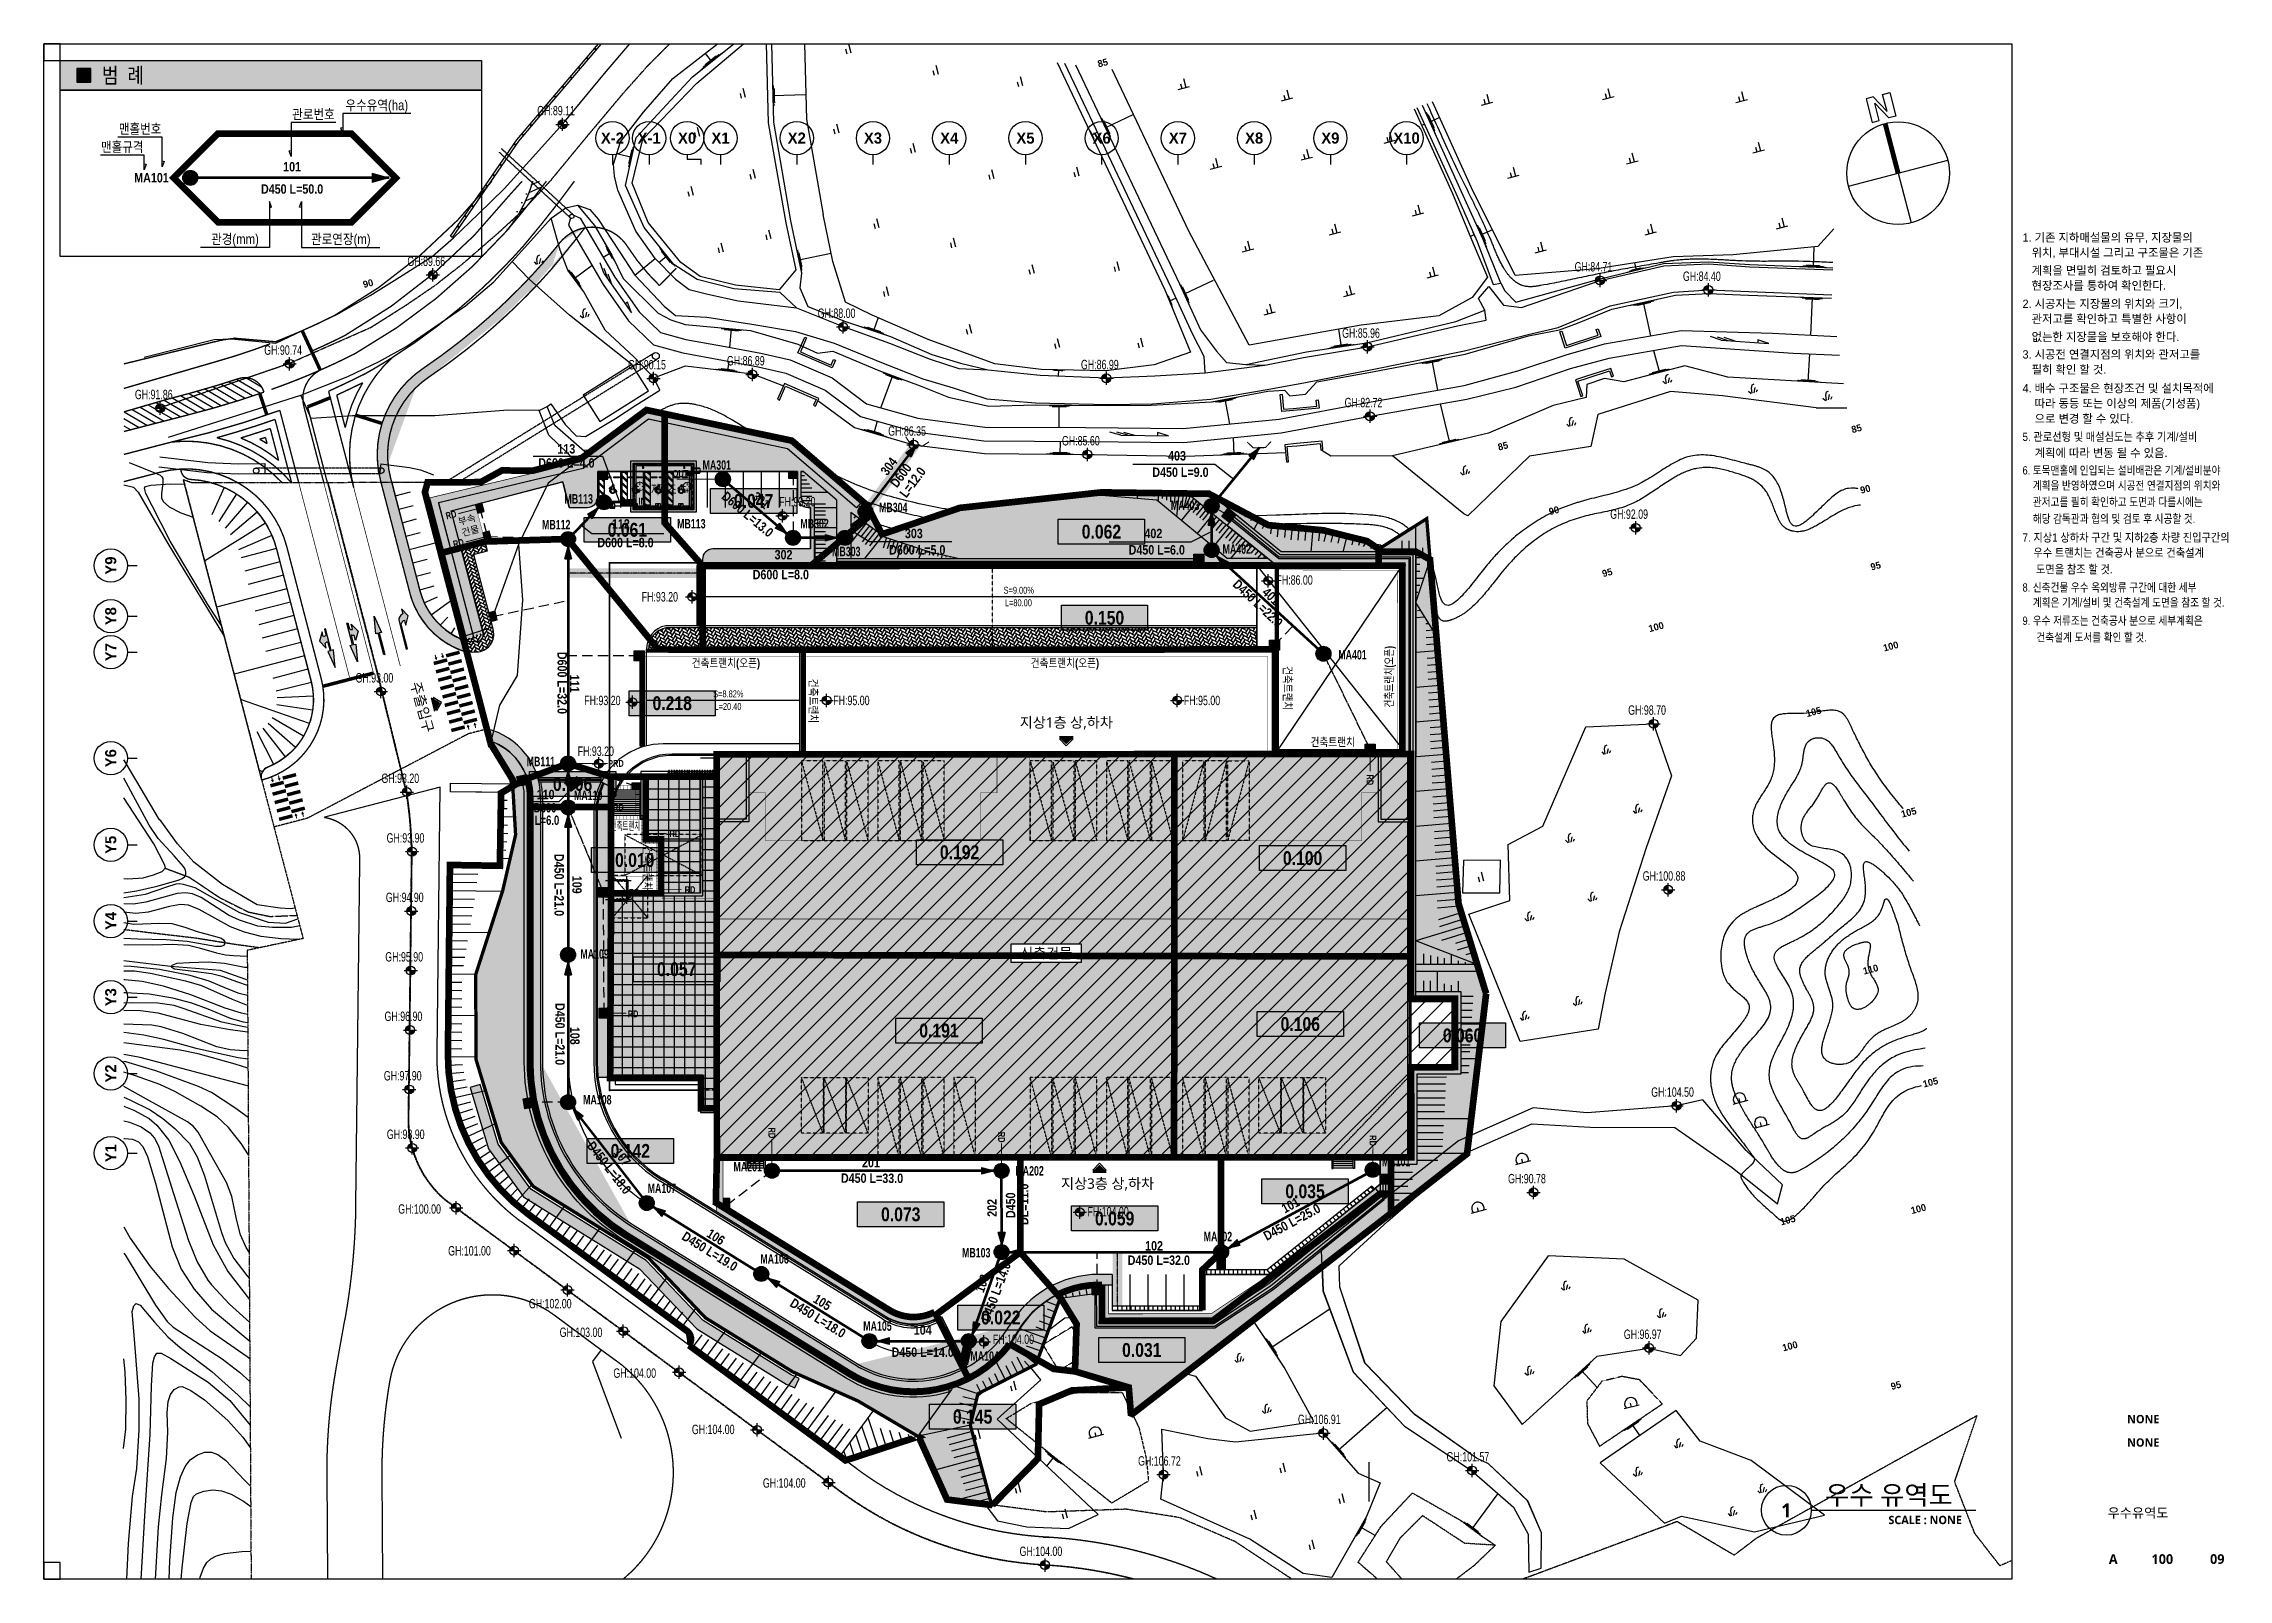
# Model space of a CAD drawing. Header units: inches. Extents: x 7998 to 323252, y 7981 to 229604.
import ezdxf
from ezdxf.enums import TextEntityAlignment as Align
from ezdxf.lldxf.tags import DXFTag
from ezdxf.xclip import XClip

# ---------------------------------------------------------------- set-up
doc = ezdxf.new("R2010")
doc.units = ezdxf.units.IN
doc.header["$MEASUREMENT"] = 0
doc.header["$XCLIPFRAME"] = 0
doc.set_wipeout_variables(frame=1)
for name, pattern in [('ACAD_ISO07W100', [3, 0, -3]), ('CEN', [62, 60, -1, 0, -1]), ('CENTER', [2, 1.25, -0.25, 0.25, -0.25]), ('CENTER2', [1.125, 0.75, -0.125, 0.125, -0.125]), ('CONTINOUS', [0]), ('DASHED', [0.75, 0.5, -0.25]), ('DASHED2', [0.375, 0.25, -0.125]), ('HID', [2, 1.1, -0.9]), ('HIDDENX2', [0.75, 0.5, -0.25]), ('PHANTOM', [25, 20, -1, 1, -1, 1, -1]), ('XREF_BASE$0$AD0023', [6, 5, -1]), ('XREF_BASE$0$CEN', [62, 60, -1, 0, -1]), ('XREF_BASE$0$CENTER', [2, 1.25, -0.25, 0.25, -0.25]), ('XREF_BASE$0$DASHED', [3, 2, -1]), ('XREF_BASE$0$H1', [1, 0.5, -0.5]), ('XREF_BASE$0$HID', [2, 1.1, -0.9]), ('XREF_BASE$0$HIDDEN', [0.375, 0.25, -0.125]), ('XREF_BASE$0$PHANTOM2', [31.75, 15.875, -3.175, 3.175, -3.175, 3.175, -3.175])]:
    doc.linetypes.add(name, pattern=pattern)
for name, color, linetype in [('-00 기호-관보호공D200-우수', 7, 'Continuous'), ('-00 기호-관보호공D600-우수', 7, 'Continuous'), ('-00 기호-우수-U형플륨관D200', 4, 'Continuous'), ('-00 기호-우수-설비관(RD)', 3, 'HIDDENX2'), ('0-건축트랜치', 251, 'Continuous'), ('A-ANNO-ENT', 1, 'Continuous'), ('A-ANNO-TITL', 7, 'Continuous'), ('AA-XXXX-TXT1', 2, 'Continuous'), ('CD_BASIN AREA', 30, 'Continuous'), ('CD_BASIN AREA_TEXT', 240, 'Continuous'), ('CD_BOX', 130, 'Continuous'), ('CD_MH_D1200', 100, 'Continuous'), ('CD_MH_D900', 100, 'Continuous'), ('CD_MH_TEXT', 100, 'Continuous'), ('CD_PIPE_TEXT', 93, 'Continuous'), ('CD_PIPE_흄관', 100, 'Continuous'), ('CD_R GULLY', 90, 'Continuous'), ('CD_S GULLY 500', 90, 'Continuous'), ('CD_SUBDRAIN PIPE D200', 55, 'CENTER'), ('CD_SUBDRAIN PIPE D250', 50, 'DASHED'), ('CD_SUBDRAIN PIPE D300', 20, 'PHANTOM'), ('CD_TRENCH AxA(무소음)', 90, 'Continuous'), ('CD_TRENCH AxA(스틸)', 90, 'Continuous'), ('CE_GH', 240, 'Continuous'), ('CE_PROPERTY LINE', 2, 'PHANTOM'), ('CE_SITE_FH', 170, 'Continuous'), ('CE_UNDER_LINE', 7, 'Continuous'), ('CEN', 1, 'CEN'), ('CL_BOX', 7, 'Continuous'), ('CL_TEXT', 7, 'Continuous'), ('CN_PIPE (생활하수)', 230, 'Continuous'), ('CON', 2, 'Continuous'), ('CP_BLOCK_TEXT', 2, 'Continuous'), ('dasco-ceraco', 7, 'Continuous'), ('fin-5', 6, 'Continuous'), ('HID', 3, 'HID'), ('sheet', 7, 'Continuous'), ('TEXT-MAIN', 3, 'CONTINOUS'), ('XREF_BASE$0$0-녹지', 71, 'Continuous'), ('XREF_BASE$0$1-1CON', 35, 'Continuous'), ('XREF_BASE$0$1-5CON', 30, 'Continuous'), ('XREF_BASE$0$1-CEN', 2, 'XREF_BASE$0$CENTER'), ('XREF_BASE$0$1-HY', 8, 'Continuous'), ('XREF_BASE$0$1-ROAD', 1, 'Continuous'), ('XREF_BASE$0$1-SIM', 8, 'Continuous'), ('XREF_BASE$0$1-U형측구', 7, 'Continuous'), ('XREF_BASE$0$1-건물', 241, 'Continuous'), ('XREF_BASE$0$1-낙차구조물', 7, 'Continuous'), ('XREF_BASE$0$1-묘지', 4, 'Continuous'), ('XREF_BASE$0$1-물선', 5, 'Continuous'), ('XREF_BASE$0$1-배수관', 134, 'XREF_BASE$0$HIDDEN'), ('XREF_BASE$0$1-비닐하우스', 7, 'XREF_BASE$0$HIDDEN'), ('XREF_BASE$0$1-비포장', 1, 'Continuous'), ('XREF_BASE$0$1-옹벽', 4, 'Continuous'), ('XREF_BASE$0$125', 4, 'Continuous'), ('XREF_BASE$0$2F', 5, 'XREF_BASE$0$HID'), ('XREF_BASE$0$3-노면표시', 7, 'Continuous'), ('XREF_BASE$0$8', 8, 'Continuous'), ('XREF_BASE$0$A-CEN', 1, 'XREF_BASE$0$CEN'), ('XREF_BASE$0$A-FLOR-PFIX', 6, 'Continuous'), ('XREF_BASE$0$A-FLOR-SUB-ELE', 7, 'Continuous'), ('XREF_BASE$0$A-SITE-CIRC', 95, 'Continuous'), ('XREF_BASE$0$A-WALL-MASN', 3, 'Continuous'), ('XREF_BASE$0$A-조적해치', 8, 'Continuous'), ('XREF_BASE$0$AD0023', 1, 'XREF_BASE$0$AD0023'), ('XREF_BASE$0$ADA030', 1, 'Continuous'), ('XREF_BASE$0$BA003', 5, 'Continuous'), ('XREF_BASE$0$base$0$A-FLOR-FLIN-TYP2', 8, 'Continuous'), ('XREF_BASE$0$base$0$A-SITE-FLIN-OUT1', 6, 'Continuous'), ('XREF_BASE$0$base$0$base$0$WID', 4, 'Continuous'), ('XREF_BASE$0$base$0$base$0$사업부지', 7, 'Continuous'), ('XREF_BASE$0$CAA002', 30, 'Continuous'), ('XREF_BASE$0$CAR', 7, 'Continuous'), ('XREF_BASE$0$CE-SLOP-FILL', 1, 'Continuous'), ('XREF_BASE$0$COL', 2, 'Continuous'), ('XREF_BASE$0$DA001', 3, 'Continuous'), ('XREF_BASE$0$ELE3', 4, 'Continuous'), ('XREF_BASE$0$ELE9', 9, 'Continuous'), ('XREF_BASE$0$FIN', 5, 'Continuous'), ('XREF_BASE$0$HID', 3, 'XREF_BASE$0$HID'), ('XREF_BASE$0$NR', 7, 'Continuous'), ('XREF_BASE$0$p', 6, 'Continuous'), ('XREF_BASE$0$rndur', 1, 'Continuous'), ('XREF_BASE$0$TEXT', 6, 'Continuous'), ('XREF_BASE$0$WAL', 3, 'Continuous'), ('XREF_BASE$0$WID', 4, 'Continuous'), ('XREF_BASE$0$X-SEC-종$0$A-ST-AXIS-BUB', 7, 'Continuous'), ('XREF_BASE$0$XREF_BASE$0$-0', 7, 'Continuous'), ('XREF_BASE$0$XREF_BASE$0$CE-SLOP-FILL', 1, 'Continuous'), ('XREF_BASE$0$XREF_BASE$0$LSMD_CONT_LDREG_41500', 1, 'Continuous'), ('XREF_BASE$0$XREF_BASE$0$가구1', 5, 'Continuous'), ('XREF_BASE$0$건축계획', 7, 'Continuous'), ('XREF_BASE$0$사업부지', 7, 'Continuous'), ('XREF_BASE$0$성토옹벽', 6, 'Continuous'), ('XREF_BASE$0$절토옹벽', 2, 'Continuous'), ('XREF_BASE$0$지상1층', 253, 'Continuous'), ('XREF_BASE$0$지상1층 평면도$0$A-PK', 6, 'Continuous'), ('XREF_BASE$0$지하2층외벽선', 6, 'Continuous'), ('날개벽', 3, 'Continuous'), ('사업부지', 7, 'Continuous'), ('저류조', 7, 'Continuous'), ('중심선', 6, 'CENTER2')]:
    doc.layers.add(name, color=color, linetype=linetype)
for name, color, linetype, lineweight in [('AR-TEXT', 7, 'Continuous', 0), ('CE_FH_TEXT', 130, 'Continuous', 20), ('CE_GH_TEXT', 2, 'Continuous', 20), ('CE_슬라브', 6, 'Continuous', 20), ('XREF_BASE$0$CE_FH_TEXT', 130, 'Continuous', 20), ('XREF_BASE$0$XR-평면도$0$A-SSXM-STAIR', 7, 'Continuous', 25), ('배관', 6, 'Continuous', 0)]:
    doc.layers.add(name, color=color, linetype=linetype, lineweight=lineweight)
doc.styles.add('Kiahn', font='H2WULL_4.TTF')
doc.styles.add('SH_대대리576', font='')
doc.styles.get("Standard").update_dxf_attribs({"font": 'txt', "bigfont": 'whgtxt.shx'})
doc.styles.add('XREF_BASE$0$SH_대대리576', font='나눔고딕BOLD.TTF')
doc.styles.add('나눔고딕B', font='나눔고딕BOLD.TTF')
doc.styles.add('나눔고딕EB', font='NanumGothicExtraBold.ttf')
doc.styles.add('나눔고딕N', font='나눔고딕.TTF')
doc.styles.add('맑은고딕', font='malgun_6.ttf')
doc.styles.add('휴먼엑스포', font='HMFMMUEX.TTC')
doc.styles.get('SH_대대리576').set_extended_font_data('NanumGothic', bold=True)
tags = doc.linetypes.add('HIDDEN2', pattern=[4.7625, 3.175, -1.5875]).pattern_tags.tags
tags[6:7] = [DXFTag(74, 4), DXFTag(75, 0), DXFTag(340, '0'), DXFTag(46, 1.0), DXFTag(50, 0.0), DXFTag(44, 0.0), DXFTag(45, 0.0)]
tags[4:5] = [DXFTag(74, 4), DXFTag(75, 0), DXFTag(340, '0'), DXFTag(46, 1.0), DXFTag(50, 0.0), DXFTag(44, 0.0), DXFTag(45, 0.0)]
doc.linetypes.add('U', pattern='A,0.5,-0.0645,["U",휴먼엑스포,S=0.4,R=0,X=0,Y=-0.2],-0.4355,0.25', length=1.25)
doc.dimstyles.new('ISO-25', dxfattribs={"dimtxt": 2.5, "dimasz": 2.5, "dimexe": 1.25, "dimexo": 0.625, "dimtad": 1, "dimtxsty": 'Standard', "dimcen": 2.5, "dimadec": 0, "dimazin": 0, "dimtfac": 1, "dimtmove": 0, "dimatfit": 3, "dimfxl": 1, "dimarcsym": 0})
pattern_1 = [(59.62512505, (-197428128.22, -418529398.62), (-142.83199963, 547.356392), [1200, -400]), (149.62512505, (-197427925.96, -418529053.53), (-142.83199963, 547.356392), [1200, -400])]
pattern_2 = [(59.625125, (-2359976.1, 1118502.4), (-142.832, 547.35639), [1200, -400]), (149.625125, (-2359773.83, 1118847.5), (-142.832, 547.35639), [1200, -400])]

msp = doc.modelspace()

# ---------------------------------------------------------------- texts
at = {"layer": '-00 기호-우수-설비관(RD)', "ltscale": 25, "style": '나눔고딕B', "width": 0.8}
for s, p in [('OUT', (99884, 167560, 0)), ('IN', (94378, 163598, 0)), ('RD', (93212, 107123, -103000)), ('RD', (93051, 89586, 0))]:
    msp.add_text(s, height=1000, dxfattribs=at).set_placement(p, align=Align.MIDDLE_CENTER)
at = {"layer": '-00 기호-우수-설비관(RD)', "color": 251, "ltscale": 25, "style": '나눔고딕B', "width": 0.8}
for p in [(66786, 161613, 0), (67850, 157529, 0)]:
    msp.add_text('RD', height=1000, rotation=14.52267, dxfattribs=at).set_placement(p, align=Align.MIDDLE_CENTER)
at = {"layer": '-00 기호-우수-설비관(RD)', "linetype": 'DASHED', "ltscale": 2000, "style": '나눔고딕B', "width": 0.8}
for p in [(90572, 125734, 2000), (90572, 119410, 2000)]:
    msp.add_text('PRD', height=1000, dxfattribs=at).set_placement(p, align=Align.MIDDLE_CENTER)
at = {"layer": '-00 기호-우수-설비관(RD)', "ltscale": 25, "style": '나눔고딕B', "width": 0.8}
for p in [(199406, 123366, 0), (113080, 72405, 0), (146227, 71785, 0), (199821, 71293, -103000)]:
    msp.add_text('RD', height=1000, rotation=270, dxfattribs=at).set_placement(p, align=Align.MIDDLE_CENTER)
at = {"layer": '-00 기호-우수-설비관(RD)', "color": 251, "ltscale": 25, "style": '나눔고딕B', "width": 0.8}
for p in [(99086, 115597, 2000), (101265, 107504, 2000)]:
    msp.add_text('RD', height=1000, dxfattribs=at).set_placement(p, align=Align.MIDDLE_CENTER)
at = {"layer": '0-건축트랜치', "color": 251, "linetype": 'ByBlock', "style": '나눔고딕B'}
for s, rotation, width, p in [('건축트랜치(오픈)', 90, 0.75, (202160, 138227)), ('건축트랜치', 270, 0.85, (187510, 136583)), ('건축트랜치', 270, 0.85, (119074, 134750)), ('건축트랜치', 270, 0.85, (95128, 110605))]:
    msp.add_text(s, height=1200, rotation=rotation, dxfattribs=dict(at, width=width)).set_placement(p, align=Align.MIDDLE_CENTER)
for s, width, p in [('건축트랜치(오픈)', 0.85, (106443, 140224)), ('건축트랜치(오픈)', 0.85, (155364, 140224)), ('건축트랜치', 0.85, (194019, 128815)), ('건축트랜치', 0.55, (91949, 116723))]:
    msp.add_text(s, height=1200, dxfattribs=dict(at, width=width)).set_placement(p, align=Align.MIDDLE_CENTER)
at = {"layer": 'A-ANNO-TITL', "style": 'SH_대대리576'}
for s, height, p in [('NONE', 1200, (310979, 31105)), ('NONE', 1200, (310979, 27728)), ('우수유역도', 1400, (310225, 17583)), ('A', 1400, (306648, 10902)), ('100', 1400, (313732, 10902)), ('09', 1400, (321661, 10902))]:
    msp.add_text(s, height=height, dxfattribs=at).set_placement(p, align=Align.MIDDLE)
at = {"layer": 'CD_BASIN AREA_TEXT', "style": '나눔고딕B', "width": 0.85}
for s, p in [('0.047', (110442, 163616)), ('0.061', (92223, 159446)), ('0.062', (160635, 159177)), ('0.150', (161079, 146748)), ('0.218', (98697, 134418)), ('0.006', (84322, 122761)), ('0.192', (140167, 112912)), ('0.010', (93290, 111781)), ('0.100', (189666, 112065)), ('0.057', (99344, 96030)), ('0.106', (189327, 88119)), ('0.191', (137195, 87177)), ('0.060', (212746, 86474)), ('0.142', (92648, 69809)), ('0.035', (190019, 63981)), ('0.073', (131675, 60659)), ('0.059', (162543, 60059)), ('0.022', (146114, 45760)), ('0.031', (166456, 41075)), ('0.145', (142046, 31442))]:
    msp.add_text(s, height=2000, dxfattribs=at).set_placement(p, align=Align.MIDDLE_CENTER)
at = {"layer": 'CD_MH_TEXT', "style": '나눔고딕B', "width": 0.7}
for s, p in [('MA301', (105129, 168797)), ('MB113', (85205, 163912)), ('MB112', (81957, 160194)), ('MB113', (101458, 160327)), ('MB302', (119232, 160337)), ('MB304', (130592, 162669)), ('MA403', (172713, 162978)), ('MB303', (123818, 156319)), ('MA402', (180169, 156660)), ('MA401', (196867, 141412)), ('MB111', (79743, 126009)), ('MA110', (86573, 121128)), ('MA109', (87495, 98228)), ('MA108', (87891, 77189)), ('MA201', (109590, 67520)), ('MA202', (150265, 66937)), ('MA101', (203164, 68272)), ('MA107', (97206, 64424)), ('MA102', (177446, 57453)), ('MA106', (113467, 54222)), ('MB103', (142565, 55115)), ('MA105', (128316, 44528)), ('MA104', (143779, 40200))]:
    msp.add_text(s, height=1360, dxfattribs=at).set_placement(p, align=Align.MIDDLE_CENTER)
at = {"layer": 'CD_PIPE_TEXT', "style": '나눔고딕B'}
for s, width, p in [('113', 0.85, (83419, 171129)), ('403', 0.85, (171544, 170126, 87000)), ('D600 L=4.0', 0.85, (83426, 169101)), ('D450 L=9.0', 0.85, (172036, 167760, 87000)), ('112', 0.85, (91284, 160293)), ('D600 L=8.0', 0.85, (91954, 157605)), ('303', 0.85, (133565, 158921)), ('402', 0.85, (168128, 158921)), ('302', 0.85, (114760, 155857)), ('D600 L=5.0', 0.85, (134057, 156556)), ('D450 L=6.0', 0.85, (168619, 156556)), ('D600 L=8.0', 0.85, (114369, 152987)), ('D600', 0.75, (80356, 119333)), ('110', 0.85, (80429, 121248)), ('L=6.0', 0.75, (80633, 117533)), ('102', 0.85, (168229, 56114)), ('D450 L=32.0', 0.85, (168919, 54035)), ('104', 0.85, (134843, 43978)), ('D450 L=14.0', 0.85, (134843, 40764))]:
    msp.add_text(s, height=1360, dxfattribs=dict(at, width=width)).set_placement(p, align=Align.MIDDLE_CENTER)
at = {"layer": 'CD_PIPE_TEXT', "style": '나눔고딕B', "width": 0.85}
for s, rotation, p in [('304', 53.2094, (129966, 168608)), ('D600', 53.2094, (131697, 167299)), ('L=12.0', 53.2094, (133391, 166305)), ('D600 L=13.0', 320.07612, (109577, 161686)), ('301', 320.07612, (111492, 163708)), ('D450 L=22.0', 316.64342, (183207, 148835)), ('401', 316.64342, (185123, 149870)), ('D600 L=32.0', 270, (82823, 137351)), ('111', 270, (84610, 137253)), ('D450 L=21.0', 270, (82385, 108184)), ('109', 270, (84955, 108224)), ('D450 L=21.0', 270, (82508, 86673)), ('108', 270, (84649, 86423)), ('D450 L=18.0', 307.97725, (89601, 67382)), ('107', 307.97725, (91486, 68924)), ('D450 L=33.0', 359.77066, (127532, 65870)), ('201', 359.77066, (127375, 68127)), ('D450', 90.05474, (147524, 61957)), ('DL=11.0', 90.05474, (149429, 62105)), ('202', 90.05474, (144845, 61586)), ('D450 L=25.0', 28.28361, (188125, 59542)), ('101', 28.28361, (187919, 61974)), ('D450 L=19.0', 328.20401, (104125, 55317)), ('106', 328.20401, (104998, 57396)), ('D450 L=14.0', 69.69664, (145421, 49460)), ('103', 69.69664, (143431, 50693)), ('D450 L=18.0', 328.20401, (119731, 45684)), ('105', 328.20401, (120366, 47951))]:
    msp.add_text(s, height=1360, rotation=rotation, dxfattribs=at).set_placement(p, align=Align.MIDDLE_CENTER)
at = {"layer": 'CE_FH_TEXT', "lineweight": 20, "style": '나눔고딕N', "width": 0.7}
for s, p in [('FH:93.20', (114132, 163503)), ('FH:86.00', (185894, 152200)), ('FH:93.20', (94295, 149777)), ('FH:93.20', (86003, 134820)), ('FH:95.00', (121939, 134820)), ('FH:95.00', (172530, 134820)), ('FH:93.20', (85053, 127496)), ('FH:104.00', (158633, 61047)), ('FH:104.00', (144964, 42632))]:
    msp.add_text(s, height=1360, dxfattribs=at).set_placement(p, align=Align.MIDDLE_LEFT)
at = {"layer": 'CE_GH_TEXT', "color": 2, "lineweight": 20, "style": '나눔고딕N', "width": 0.7}
for s, p in [('GH:89.11', (79215, 219944, 89110)), ('GH:84.71', (228921, 197413, 85960)), ('GH:84.40', (244554, 196043, 170360)), ('GH:88.00', (119695, 190707, 88000)), ('GH:90.74', (39823, 185386, 90740)), ('GH:85.96', (195368, 187838, 85960)), ('GH:90.15', (92337, 183275, 89640)), ('GH:86.89', (106592, 183850, 86890)), ('GH:86.99', (157681, 183299, 86990)), ('GH:91.86', (21159, 178979, 91860)), ('GH:82.72', (195730, 177809, 82720)), ('GH:86.35', (129865, 173707)), ('GH:85.60', (154942, 172305)), ('GH:92.09', (234062, 161707, 92090)), ('GH:93.00', (52995, 138088)), ('GH:98.70', (236651, 133430, 98700)), ('GH:93.20', (56730, 123584)), ('GH:93.90', (57481, 114981)), ('GH:100.88', (238746, 109488, 100880)), ('GH:94.90', (57375, 106400)), ('GH:95.90', (57293, 97819)), ('GH:96.90', (57188, 89237)), ('GH:97.90', (57083, 80656)), ('GH:104.50', (239975, 78300, 104500)), ('GH:98.90', (57516, 72211)), ('GH:90.78', (219317, 65806, 90780)), ('GH:100.00', (59167, 61427)), ('GH:101.00', (66363, 55391)), ('GH:102.00', (78019, 47770)), ('GH:103.00', (82457, 43631)), ('GH:96.97', (236020, 43349, 96690)), ('GH:104.00', (90211, 37745)), ('GH:106.91', (188996, 31064, 106910)), ('GH:104.00', (101534, 29614)), ('GH:106.72', (165926, 25067)), ('GH:101.57', (210447, 25672, 101570)), ('GH:104.00', (111786, 21884)), ('GH:104.00', (148825, 12020))]:
    msp.add_text(s, height=1360, dxfattribs=at).set_placement(p, align=Align.MIDDLE_LEFT)
at = {"layer": 'CP_BLOCK_TEXT', "color": 251, "style": '나눔고딕N', "width": 0.8}
for s, p in [('S=9.00%%%', (148704, 150724)), ('L=80.00', (148655, 148916)), ('S=8.82%%%', (106793, 135762)), ('L=20.40', (106744, 133953))]:
    msp.add_text(s, height=1000, rotation=0.00392, dxfattribs=at).set_placement(p, align=Align.MIDDLE_CENTER)
at = {"layer": 'sheet', "color": 7, "style": 'Kiahn'}
for s, p in [('1. 기존 지하매설물의 유무, 지장물의', (293555, 201626)), ('   위치, 부대시설 그리고 구조물은 기존', (293555, 199445)), ('   계획을 면밀히 검토하고 필요시 ', (293555, 196871)), ('2. 시공자는 지장물의 위치와 크기,', (293555, 192068)), ('   현장조사를 통하여 확인한다.', (293555, 194691)), ('   관저고를 확인하고 특별한 사항이', (293555, 189887)), ('   없는한 지장물을 보호해야 한다.', (293555, 187283)), ('3. 시공전 연결지점의 위치와 관저고를', (293555, 184761)), ('   필히 확인 할 것.', (293555, 182581)), ('4. 배수 구조물은 현장조건 및 설치목적에', (293555, 179870)), ('    따라 동등 또는 이상의 제품(기성품)', (293555, 177690)), ('    으로 변경 할 수 있다.', (293555, 175486)), ('    계획에 따라 변동 될 수 있음.', (293555, 170539))]:
    msp.add_text(s, height=1200, dxfattribs=at).set_placement(p, align=Align.MIDDLE_LEFT)
for s, width, p in [('5. 관로선형 및 매설심도는 추후 기계/설비 ', 0.9, (293555, 172871)), ('6. 토목맨홀에 인입되는 설비배관은 기계/설비분야', 0.85, (293555, 168027)), ('    관저고를 필히 확인하고 도면과 다를시에는', 0.85, (293555, 163469)), ('    계획을 반영하였으며 시공전 연결지점의 위치와', 0.85, (293555, 165846)), ('    해당 감독관과 협의 및 검토 후 시공할 것.', 0.85, (293555, 161048)), ('7. 지상1 상하차 구간 및 지하2층 차량 진입구간의', 0.9, (293555, 158329)), ('    우수 트랜치는 건축공사 분으로 건축설계', 0.9, (293555, 156148)), ('도면을 참조 할 것.', 0.9, (295497, 153748)), ('8. 신축건물 우수 옥외방류 구간에 대한 세부', 0.85, (293555, 151129)), ('    계획은 기계/설비 및 건축설계 도면을 참조 할 것.', 0.85, (293555, 148948)), ('9. 우수 저류조는 건축공사 분으로 세부계획은', 0.85, (293555, 146329)), ('건축설계 도서를 확인 할 것.', 0.85, (295561, 143929))]:
    msp.add_text(s, height=1200, dxfattribs=dict(at, width=width)).set_placement(p, align=Align.MIDDLE_LEFT)
at = {"layer": 'TEXT-MAIN', "color": 7, "style": '맑은고딕'}
for s, height, rotation, p in [('부속', 1000, 14.52582, (69063, 160913)), ('건물', 1000, 14.52582, (69568, 159303)), ('주출입구', 1500, 285.29727, (62635, 133862))]:
    msp.add_text(s, height=height, rotation=rotation, dxfattribs=at).set_placement(p, align=Align.MIDDLE_CENTER)
for s, p in [('지상1층 상,하차', (155571, 131639)), ('지상3층 상,하차', (161523, 65093))]:
    msp.add_text(s, height=1500, dxfattribs=at).set_placement(p, align=Align.MIDDLE_CENTER)
at = {"layer": '저류조', "linetype": 'HIDDEN2', "ltscale": 600, "style": '나눔고딕N', "width": 0.7}
msp.add_text('저류조', height=1360, dxfattribs=at).set_placement((95629, 165268), align=Align.MIDDLE_LEFT)

# ---------------------------------------------------------------- blocks, each defined once
blk = doc.blocks.new('*U33')
at = {"color": 8}
for p, q in [((-86, -57), (-86, 57)), ((-86, 57), (29, 57)), ((-86, -57), (29, -57))]:
    blk.add_line(p, q, dxfattribs=at)
blk.add_arc((29, 0), 57.1, 270, 90, dxfattribs=at)
blk = doc.blocks.new('A$C13223DD5')
at = {"layer": 'dasco-ceraco', "color": 8}
for p, q in [((30, 140), (30, 20)), ((490, 40), (50, 40)), ((50, 0), (490, 0)), ((70, 40), (70, 140)), ((470, 40), (470, 140)), ((510, 140), (510, 20))]:
    blk.add_line(p, q, dxfattribs=at)
for points in [[(0, 144), (0, 140), (100, 140), (100, 144)], [(540, 144), (540, 140), (440, 140), (440, 144)]]:
    blk.add_lwpolyline(points, close=True, dxfattribs=at)
for centre in [(50, 20), (490, 20)]:
    blk.add_circle(centre, 20, dxfattribs=at)
blk = doc.blocks.new('A$C16290B92')
at = {"layer": '배관', "color": 8}
for p, q in [((58, 72), (63, 72)), ((65, 66), (65, 70)), ((69, 62), (69, 70)), ((83, 72), (71, 72)), ((85, 36), (85, 70)), ((85, 45), (85, 65)), ((85, 65), (85, 45)), ((95, 55), (85, 55)), ((86, 66), (94, 66)), ((86, 44), (94, 44)), ((95, 65), (95, 45)), ((95, 61), (98, 61)), ((95, 60), (99, 60)), ((95, 50), (99, 50)), ((95, 49), (98, 49)), ((98, 61), (98, 49)), ((99, 60), (98, 61)), ((98, 49), (99, 50)), ((99, 51), (143, 84)), ((99, 60), (99, 50)), ((137, 10), (301, 10)), ((137, -10), (137, 10)), ((140, 64), (140, 65)), ((158, 10), (142, 10)), ((155, 79), (154, 79)), ((160, -10), (160, 10)), ((184, 10), (184, 52)), ((252, 54), (186, 54)), ((207, -10), (207, 10)), ((231, -10), (231, 10)), ((254, 10), (254, 52)), ((278, -10), (278, 10)), ((280, 10), (296, 10)), ((301, -10), (301, 10)), ((58, -72), (63, -72)), ((65, -66), (65, -70)), ((69, -68), (65, -68)), ((69, -62), (69, -70)), ((83, -72), (71, -72)), ((85, -36), (85, -70)), ((85, -65), (85, -45)), ((85, -45), (85, -65)), ((95, -55), (85, -55)), ((86, -44), (94, -44)), ((86, -66), (94, -66)), ((95, -65), (95, -45)), ((95, -49), (98, -49)), ((95, -50), (99, -50)), ((95, -60), (99, -60)), ((95, -61), (98, -61)), ((98, -49), (99, -50)), ((98, -61), (98, -49)), ((99, -60), (98, -61)), ((99, -60), (99, -50)), ((122, -119), (119, -123)), ((126, -129), (119, -123)), ((122, -134), (119, -138)), ((122, -134), (119, -137)), ((121, -134), (119, -137)), ((122, -134), (119, -137)), ((121, -134), (119, -137)), ((121, -134), (119, -137)), ((122, -134), (120, -138)), ((122, -134), (120, -138)), ((122, -134), (120, -138)), ((125, -127), (121, -133)), ((122, -134), (121, -133)), ((124, -135), (121, -139)), ((123, -135), (121, -139)), ((123, -135), (121, -139)), ((123, -135), (121, -139)), ((123, -135), (121, -139)), ((123, -135), (121, -138)), ((123, -135), (121, -138)), ((129, -124), (122, -119)), ((132, -121), (122, -134)), ((132, -121), (122, -135)), ((124, -135), (122, -139)), ((124, -136), (122, -135)), ((124, -136), (122, -139)), ((125, -136), (122, -140)), ((125, -136), (123, -140)), ((125, -136), (123, -140)), ((125, -136), (123, -140)), ((125, -136), (123, -140)), ((125, -136), (123, -140)), ((125, -137), (123, -140)), ((126, -137), (123, -140)), ((133, -122), (124, -136)), ((134, -122), (124, -136)), ((126, -137), (124, -136)), ((126, -137), (124, -141)), ((126, -137), (124, -140)), ((126, -137), (124, -141)), ((127, -137), (124, -141)), ((127, -138), (125, -142)), ((127, -138), (125, -142)), ((127, -138), (125, -141)), ((127, -138), (125, -141)), ((127, -138), (125, -141)), ((127, -138), (125, -141)), ((135, -123), (126, -137)), ((135, -123), (126, -137)), ((128, -138), (126, -137)), ((130, -120), (128, -123)), ((137, -125), (128, -138)), ((143, -100), (130, -120)), ((130, -120), (137, -125)), ((137, -10), (301, -10)), ((151, -105), (137, -125)), ((141, -99), (152, -106)), ((158, -10), (142, -10)), ((142, -97), (153, -105)), ((156, -82), (144, -99)), ((163, -88), (152, -104)), ((177, -49), (154, -81)), ((154, -81), (165, -89)), ((188, -56), (165, -89)), ((280, -10), (296, -10))]:
    blk.add_line(p, q, dxfattribs=at)
for points in [[(-44, 44), (-40, 56), (-50, 66), (-62, 62), (-66, 50), (-56, 40)], [(44, 44), (40, 56), (50, 66), (62, 62), (66, 50), (56, 40)], [(149, 74), (154, 73), (156, 67), (152, 63), (146, 65), (145, 70)], [(150, -6), (145, -3), (145, 3), (150, 6), (155, 3), (155, -3)], [(293, 70), (292, 65), (286, 63), (282, 67), (284, 73), (289, 74)], [(288, -6), (293, -3), (293, 3), (288, 6), (283, 3), (283, -3)], [(-44, -44), (-56, -40), (-66, -50), (-62, -62), (-50, -66), (-40, -56)], [(44, -44), (56, -40), (66, -50), (62, -62), (50, -66), (40, -56)], [(145, -70), (146, -65), (152, -63), (156, -67), (154, -73), (149, -74)], [(170, -47), (166, -46), (165, -42), (168, -39), (172, -40), (173, -44)], [(198, -66), (194, -65), (192, -61), (195, -58), (200, -59), (201, -63)], [(289, -74), (284, -73), (282, -67), (286, -63), (292, -65), (293, -70)]]:
    blk.add_lwpolyline(points, close=True, dxfattribs=at)
for centre, radius in [((-53, 53), 11.3), ((53, 53), 11.3), ((150, 69), 4.92), ((150, 0), 4.82), ((249, 49), 1), ((288, 69), 4.92), ((288, 0), 4.82), ((-53, -53), 11.3), ((53, -53), 11.3), ((150, -69), 4.92), ((251, -46), 29.8), ((288, -69), 4.92)]:
    blk.add_circle(centre, radius, dxfattribs=at)
for centre, radius, start, end in [((0, 0), 92.5, 29.00209, 331.41893), ((0, 0), 92.5, 208.58107, 150.99791), ((63, 70), 2, 0, 90), ((71, 70), 2, 90, 180), ((83, 70), 2, 0, 90), ((86, 65), 1, 90, 180), ((86, 45), 1, 180, 270), ((94, 65), 1, 0, 90), ((94, 45), 1, 270, 0), ((219, 0), 95.5, 144.54683, 216.48541), ((219, 0), 85.5, 293.62684, 230.74725), ((219, 0), 114, 299.72668, 135.76086), ((143, 69), 5, 137.79603, 225), ((219, 0), 108, 132.20397, 137.79603), ((136, 59), 7, 324.54683, 45), ((142, 8), 2, 90, 131.40962), ((211, -8), 114, 92.44075, 126.24021), ((150, 76), 5, 45, 132.20397), ((160, 83), 7, 225, 305.45317), ((158, 8), 2, 48.59038, 90), ((219, 0), 95.5, 53.51459, 125.45317), ((186, 52), 2, 90, 180), ((214, 0), 106, 64.84075, 94.27979), ((219, 0), 105, 48.74622, 78.96872), ((252, 52), 2, 0, 90), ((215, 4), 102, 47.07128, 64.84503), ((279, 81), 5, 233.51459, 307.75261), ((280, 8), 2, 90, 131.40962), ((288, 69), 10, 322.24739, 127.75261), ((300, 60), 5, 142.24739, 216.48541), ((219, 0), 95.5, 323.51459, 36.48541), ((296, 8), 2, 48.59038, 90), ((215, 4), 102, 19.73454, 36.79031), ((219, 0), 105, 318.74622, 41.25378), ((219, 5), 97.9, 334.6195, 19.73917), ((63, -70), 2, 270, 0), ((71, -70), 2, 180, 270), ((83, -70), 2, 270, 0), ((90, -44), 5, 93.33303, 180), ((86, -45), 1, 90, 180), ((86, -65), 1, 180, 270), ((85, 42), 81, 273.33303, 301.66954), ((94, -45), 1, 0, 90), ((94, -65), 1, 270, 0), ((219, 0), 114, 198.06058, 232.60521), ((219, 0), 105, 197.75433, 221.25378), ((150, -69), 10, 142.24739, 307.75261), ((142, -8), 2, 228.59038, 270), ((138, -60), 5, 322.24739, 36.48541), ((219, 0), 105, 228.74622, 232.38233), ((159, -81), 5, 102.61477, 127.75261), ((219, 0), 114, 237.29024, 249.67527), ((158, -8), 2, 270, 311.40962), ((169, -43), 8, 75.15202, 214.84798), ((135, -66), 33, 16.03925, 34.84798), ((219, 0), 105, 237.46919, 251.45643), ((183, -52), 16.5, 196.03925, 211.46147), ((219, 0), 95.5, 239.19241, 252.30091), ((179, -3), 33, 255.15202, 273.96075), ((183, -52), 7.93, 292.11161, 178.29547), ((219, 0), 85.5, 239.65983, 253.14082), ((183, -52), 6.64, 325.20679, 145.20679), ((183, -52), 16.5, 258.94561, 273.96075), ((219, 0), 114, 249.67527, 299.72668), ((183, -52), 16.5, 16.03925, 93.96075), ((186, -102), 33, 75.15202, 93.96075), ((219, 0), 105, 251.45643, 298.95182), ((219, 0), 95.5, 252.29636, 296.92709), ((197, -62), 8, 255.15202, 34.84798), ((219, 0), 85.5, 253.14082, 293.62684), ((230, -39), 33, 196.03925, 214.84798), ((219, 0), 95.5, 296.92709, 306.48541), ((219, 0), 105, 298.95182, 311.25378), ((279, -81), 5, 52.24739, 126.48541), ((280, -8), 2, 228.59038, 270), ((288, -69), 10, 232.24739, 37.75261), ((300, -60), 5, 143.51459, 217.75261), ((296, -8), 2, 270, 311.40962), ((223, 3), 93.9, 328.67482, 334.62453)]:
    blk.add_arc(centre, radius, start, end, dxfattribs=at)
at = {"layer": '중심선', "color": 8, "ltscale": 3}
for p, q in [((-71, 71), (-36, 36)), ((0, -98), (0, 99)), ((71, 71), (36, 36)), ((163, 56), (141, 78)), ((219, -129), (219, 130)), ((299, 80), (275, 56)), ((-36, -36), (-71, -71)), ((36, -36), (71, -71)), ((163, -56), (139, -80)), ((299, -80), (275, -56))]:
    blk.add_line(p, q, dxfattribs=at)
for start, end in [(36.72474, 323.84095), (216.15905, 143.27526)]:
    blk.add_arc((0, 0), 75, start, end, dxfattribs=at)
blk = doc.blocks.new('G$CE4F914FE')
at = {"color": 8, "linetype": 'HIDDENX2', "ltscale": 10}
for p, q in [((9561, 6300), (10802, 6300)), ((9561, 5700), (10677, 5700)), ((1511, 1150), (270, 1150)), ((1511, 1750), (395, 1750))]:
    blk.add_line(p, q, dxfattribs=at)
at = {"color": 8}
for points in [[(2511, 6606), (2511, 6506), (2625, 6506), (2625, 6606)], [(8447, 6606), (8447, 6506), (8561, 6506), (8561, 6606)]]:
    blk.add_lwpolyline(points, close=True, dxfattribs=at)
at = {"color": 8, "ltscale": 30}
for points in [[(10739, 5650, -0.6136289), (10739, 6000, 0.6136289), (10739, 6350), (9561, 6350), (9561, 5650), (10739, 5650, 0.6136289), (10739, 6000)], [(333, 1800, -0.6136289), (333, 1450, 0.6136289), (333, 1100), (1511, 1100), (1511, 1800), (333, 1800, 0.6136289), (333, 1450)]]:
    blk.add_lwpolyline(points, format="xyb", dxfattribs=at)
at = {"layer": 'AR-TEXT', "color": 8, "linetype": 'HID', "ltscale": 500}
for points in [[(1391, 3725), (2831, 3725)], [(2111, 4445), (2111, 3005)], [(9681, 3725), (8241, 3725)], [(8961, 2873), (8961, 4313)]]:
    blk.add_lwpolyline(points, dxfattribs=at)
at = {"layer": 'AR-TEXT', "color": 8}
for centre in [(2111, 3725), (8961, 3725)]:
    blk.add_circle(centre, 600, dxfattribs=at)
at = {"layer": 'CEN', "color": 8, "ltscale": 30}
for p, q in [((1161, 6925), (9911, 6925)), ((1336, 350), (1336, 7100)), ((9736, 7100), (9736, 350)), ((9911, 525), (1161, 525))]:
    blk.add_line(p, q, dxfattribs=at)
at = {"layer": 'CON', "color": 8}
for p, q in [((811, 7450), (10261, 7450)), ((1161, 7100), (9911, 7100)), ((1161, 350), (1161, 7100)), ((1511, 6750), (1511, 700)), ((1511, 6750), (9561, 6750)), ((9561, 700), (9561, 6750)), ((9911, 7100), (9911, 350)), ((10261, 7450), (10261, 0)), ((9911, 350), (1161, 350)), ((1511, 700), (9561, 700))]:
    blk.add_line(p, q, dxfattribs=at)
blk.add_lwpolyline([(10261, 0), (811, 0), (811, 7450)], dxfattribs=at)
blk.add_lwpolyline([(9561, 5350), (9561, 5750), (8961, 5750), (8961, 5350)], close=True, dxfattribs=at)
at = {"layer": 'fin-5', "color": 8}
for p, q in [((9531, 6720), (1541, 6720)), ((1541, 6720), (1541, 730)), ((9531, 6720), (9531, 730)), ((9531, 730), (1541, 730))]:
    blk.add_line(p, q, dxfattribs=at)
at = {"layer": 'HID', "color": 8}
for p, q in [((9546, 6735), (1526, 6735)), ((1526, 6735), (1526, 715)), ((9546, 6735), (9546, 715)), ((9546, 715), (1526, 715))]:
    blk.add_line(p, q, dxfattribs=at)
at = {"color": 8}
for name, p, rotation in [('*U33', (2568, 6692), 90), ('*U33', (8504, 6692), 90), ('A$C16290B92', (9418, 5553), 180)]:
    blk.add_blockref(name, p, dxfattribs=dict(at, rotation=rotation))
at = {"color": 8, "xscale": -1}
for p, rotation in [((2568, 6420), 89.99999999999966), ((8504, 6420), 89.99999999999967)]:
    blk.add_blockref('*U33', p, dxfattribs=dict(at, rotation=rotation))
at = {"layer": 'CON', "color": 8}
for p, rotation in [((1655, 3455), 90), ((9417, 3995), 270)]:
    blk.add_blockref('A$C13223DD5', p, dxfattribs=dict(at, rotation=rotation))
blk = doc.blocks.new('A$C0F382D38')
at = {"layer": '저류조', "linetype": 'ByBlock'}
h = blk.add_hatch(color=254, dxfattribs=at)
h.dxf.hatch_style = 1
h.paths.add_polyline_path([(763, 0), (763, 7450), (10213, 7450), (10213, 0)])
at = {"layer": 'CON', "color": 8}
blk.add_blockref('G$CE4F914FE', (-47, 0), dxfattribs=at)
blk = doc.blocks.new('XREF_BASE$0$주차라인-장애인-R01')
at = {"layer": 'XREF_BASE$0$CAR', "color": 8}
for p, q in [((150, -558), (970, -1378)), ((150, -770), (970, -1590)), ((150, -1558), (970, -2378)), ((150, -1770), (970, -2590)), ((150, -2558), (970, -3378)), ((150, -2770), (970, -3590)), ((530, -150), (970, -590)), ((742, -150), (970, -378)), ((150, -3558), (970, -4378)), ((150, -3770), (970, -4590)), ((150, -4570), (430, -4850))]:
    blk.add_line(p, q, dxfattribs=at)
blk.add_lwpolyline([(1730, -5000), (0, -5000), (0, 0), (3300, 0), (3300, -5000), (2430, -5000)], dxfattribs=at)
for points in [[(150, -150), (150, -4850), (970, -4850), (970, -150)], [(1890, -950), (1130, -950), (1130, -800), (1890, -800)], [(3050, -950), (2290, -950), (2290, -800), (3050, -800)], [(1730, -5325), (2430, -5325), (2430, -4675), (1730, -4675)]]:
    blk.add_lwpolyline(points, close=True, dxfattribs=at)
for points in [[(2178, -2471, 0.3883888), (2199, -2505), (2388, -2558, -0.187281), (2475, -2624), (2666, -2930, -1), (2555, -2999), (2378, -2714), (2019, -2645, -0.3504294), (1955, -2523), (1998, -2314), (1885, -2350), (1757, -2529, -1), (1675, -2470), (1802, -2293, -0.152612), (1874, -2239), (2109, -2155, -0.5458994), (2222, -2234)], [(1918, -2565, 1.4685071), (2410, -2817), (2484, -2933, -1.4262091), (1923, -2440)], [(2080, -4990, 0.3883888), (2087, -5002), (2155, -5021, -0.187281), (2187, -5045), (2255, -5155, -1), (2216, -5180), (2152, -5077), (2023, -5053, -0.3504294), (1999, -5009), (2015, -4933), (1974, -4946), (1928, -5011, -1), (1899, -4990), (1945, -4926, -0.152612), (1970, -4906), (2055, -4876, -0.5458994), (2096, -4905)], [(1986, -5024, 1.4685071), (2163, -5114), (2190, -5156, -1.4262091), (1988, -4979)]]:
    blk.add_lwpolyline(points, format="xyb", close=True, dxfattribs=at)
for centre, radius in [((2198, -2009), 118), ((2087, -4824), 42.4)]:
    blk.add_circle(centre, radius, dxfattribs=at)
blk = doc.blocks.new('XREF_BASE$0$A$C1A6F6B66')
at = {"color": 8}
blk.add_lwpolyline([(15350, 48550), (13100, 48550), (13100, 31650), (0, 31650), (0, 5050), (13100, 5050), (13100, 0), (15400, 0), (15400, 350), (13450, 350), (13450, 5400), (350, 5400), (350, 31300), (13450, 31300), (13450, 48200), (15350, 48200)], close=True, dxfattribs=at)
at = {"layer": 'XREF_BASE$0$8', "color": 8}
for p, q in [((13850, 350), (13850, 48200)), ((15350, 350), (15350, 48550)), ((15400, 46950), (13450, 46950)), ((15400, 45450), (13450, 45450)), ((15400, 43950), (13450, 43950)), ((15400, 42450), (13450, 42450)), ((15400, 40950), (13450, 40950)), ((15400, 39450), (13450, 39450)), ((15400, 37950), (13450, 37950)), ((15400, 36450), (13450, 36450)), ((15400, 34950), (13450, 34950)), ((15400, 33450), (13450, 33450)), ((15400, 31950), (13450, 31950)), ((15400, 30450), (350, 30450)), ((15400, 28950), (350, 28950)), ((1850, 5400), (1850, 31300)), ((3350, 5400), (3350, 31300)), ((4850, 5400), (4850, 31300)), ((6350, 5400), (6350, 31300)), ((7850, 5400), (7850, 31300)), ((9350, 5400), (9350, 31300)), ((10850, 5400), (10850, 31300)), ((12350, 5400), (12350, 31300)), ((15400, 27450), (350, 27450)), ((15400, 25950), (350, 25950)), ((15400, 24450), (350, 24450)), ((15400, 22950), (350, 22950)), ((15400, 21450), (350, 21450)), ((15400, 19950), (350, 19950)), ((15400, 18450), (350, 18450)), ((15400, 16950), (350, 16950)), ((15400, 15450), (350, 15450)), ((15400, 13950), (350, 13950)), ((15400, 12450), (350, 12450)), ((15400, 10950), (350, 10950)), ((15400, 9450), (350, 9450)), ((15400, 7950), (350, 7950)), ((15400, 6450), (350, 6450)), ((15400, 4950), (13450, 4950)), ((15400, 3450), (13450, 3450)), ((15400, 1950), (13450, 1950)), ((15400, 450), (13450, 450))]:
    blk.add_line(p, q, dxfattribs=at)
blk = doc.blocks.new('XREF_BASE$0$A$C1BFD5BFA')
at = {"color": 8}
for points in [[(106530, 22900), (100200, 22900)], [(100200, 22500), (106130, 22500), (106130, 13209), (100200, 13209)], [(106530, 12809), (106530, 22900)], [(106530, 12809), (100200, 12809)]]:
    blk.add_lwpolyline(points, dxfattribs=at)
at = {"layer": 'XREF_BASE$0$COL', "color": 8}
for points in [[(0, 58200), (0, 0), (100200, 0), (100200, 12809)], [(100200, 22900), (100200, 58200), (0, 58200)], [(95500, 57800), (4700, 57800)], [(400, 48400), (400, 400), (99800, 400), (99800, 13209), (99800, 13209)], [(99800, 13209), (99800, 13209), (99800, 48400)], [(100200, 22900), (100200, 12809)]]:
    blk.add_lwpolyline(points, dxfattribs=at)
for points in [[(4700, 48400), (0, 48400), (0, 58200), (4700, 58200)], [(4300, 48800), (400, 48800), (400, 57800), (4300, 57800)], [(95500, 48400), (100200, 48400), (100200, 58200), (95500, 58200)], [(95900, 48800), (99800, 48800), (99800, 57800), (95900, 57800)]]:
    blk.add_lwpolyline(points, close=True, dxfattribs=at)
blk = doc.blocks.new('XREF_BASE$0$X-SEC-종$0$A-ST-AXIS-BUB-1')
at = {"layer": 'XREF_BASE$0$X-SEC-종$0$A-ST-AXIS-BUB', "color": 7}
blk.add_line((0, 350), (0, 0), dxfattribs=at)
blk.add_circle((0, 950), 600, dxfattribs=at)
blk = doc.blocks.new('XREF_BASE$0$A$C75C439D1')
at = {"layer": 'XREF_BASE$0$X-SEC-종$0$A-ST-AXIS-BUB', "color": 7}
blk.add_line((1800, 1050, -103000), (1800, 525, -103000), dxfattribs=at)
at = {"layer": 'XREF_BASE$0$X-SEC-종$0$A-ST-AXIS-BUB', "color": 7, "elevation": -103000}
blk.add_lwpolyline([(3323, 0), (3323, 525), (1800, 525)], dxfattribs=at)
at = {"layer": 'XREF_BASE$0$X-SEC-종$0$A-ST-AXIS-BUB', "color": 7}
blk.add_circle((1800, 2850, -103000), 1800, dxfattribs=at)
blk = doc.blocks.new('XREF_BASE$0$G$C17C09A81')
at = {"layer": 'XREF_BASE$0$A-FLOR-PFIX', "color": 8, "elevation": -206000}
for points in [[(500, 0), (500, 26900), (0, 26900), (0, 0)], [(450, 50), (450, 26850), (50, 26850), (50, 50)], [(420, 26770), (420, 26820), (80, 26820), (80, 26770)], [(420, 26670), (420, 26720), (80, 26720), (80, 26670)], [(420, 26570), (420, 26620), (80, 26620), (80, 26570)], [(420, 26470), (420, 26520), (80, 26520), (80, 26470)], [(420, 26370), (420, 26420), (80, 26420), (80, 26370)], [(420, 26270), (420, 26320), (80, 26320), (80, 26270)], [(420, 26170), (420, 26220), (80, 26220), (80, 26170)], [(420, 26092), (420, 26142), (80, 26142), (80, 26092)], [(420, 26015), (420, 26065), (80, 26065), (80, 26015)], [(420, 25915), (420, 25965), (80, 25965), (80, 25915)], [(420, 25815), (420, 25865), (80, 25865), (80, 25815)], [(420, 25715), (420, 25765), (80, 25765), (80, 25715)], [(420, 25615), (420, 25665), (80, 25665), (80, 25615)], [(420, 25515), (420, 25565), (80, 25565), (80, 25515)], [(420, 25415), (420, 25465), (80, 25465), (80, 25415)], [(420, 25315), (420, 25365), (80, 25365), (80, 25315)], [(420, 25215), (420, 25265), (80, 25265), (80, 25215)], [(420, 25115), (420, 25165), (80, 25165), (80, 25115)], [(420, 25015), (420, 25065), (80, 25065), (80, 25015)], [(420, 24915), (420, 24965), (80, 24965), (80, 24915)], [(420, 24815), (420, 24865), (80, 24865), (80, 24815)], [(420, 24715), (420, 24765), (80, 24765), (80, 24715)], [(420, 24615), (420, 24665), (80, 24665), (80, 24615)], [(420, 24515), (420, 24565), (80, 24565), (80, 24515)], [(420, 24415), (420, 24465), (80, 24465), (80, 24415)], [(420, 24315), (420, 24365), (80, 24365), (80, 24315)], [(420, 24215), (420, 24265), (80, 24265), (80, 24215)], [(420, 24115), (420, 24165), (80, 24165), (80, 24115)], [(420, 24015), (420, 24065), (80, 24065), (80, 24015)], [(420, 23915), (420, 23965), (80, 23965), (80, 23915)], [(420, 23815), (420, 23865), (80, 23865), (80, 23815)], [(420, 23715), (420, 23765), (80, 23765), (80, 23715)], [(420, 23615), (420, 23665), (80, 23665), (80, 23615)], [(420, 23515), (420, 23565), (80, 23565), (80, 23515)], [(420, 23415), (420, 23465), (80, 23465), (80, 23415)], [(420, 23315), (420, 23365), (80, 23365), (80, 23315)], [(420, 23215), (420, 23265), (80, 23265), (80, 23215)], [(420, 23115), (420, 23165), (80, 23165), (80, 23115)], [(420, 23015), (420, 23065), (80, 23065), (80, 23015)], [(420, 22915), (420, 22965), (80, 22965), (80, 22915)], [(420, 22815), (420, 22865), (80, 22865), (80, 22815)], [(420, 22715), (420, 22765), (80, 22765), (80, 22715)], [(420, 22615), (420, 22665), (80, 22665), (80, 22615)], [(420, 22515), (420, 22565), (80, 22565), (80, 22515)], [(420, 22415), (420, 22465), (80, 22465), (80, 22415)], [(420, 22315), (420, 22365), (80, 22365), (80, 22315)], [(420, 22215), (420, 22265), (80, 22265), (80, 22215)], [(420, 22115), (420, 22165), (80, 22165), (80, 22115)], [(420, 22015), (420, 22065), (80, 22065), (80, 22015)], [(420, 21915), (420, 21965), (80, 21965), (80, 21915)], [(420, 21815), (420, 21865), (80, 21865), (80, 21815)], [(420, 21715), (420, 21765), (80, 21765), (80, 21715)], [(420, 21615), (420, 21665), (80, 21665), (80, 21615)], [(420, 21515), (420, 21565), (80, 21565), (80, 21515)], [(420, 21415), (420, 21465), (80, 21465), (80, 21415)], [(420, 21315), (420, 21365), (80, 21365), (80, 21315)], [(420, 21215), (420, 21265), (80, 21265), (80, 21215)], [(420, 21115), (420, 21165), (80, 21165), (80, 21115)], [(420, 21015), (420, 21065), (80, 21065), (80, 21015)], [(420, 20915), (420, 20965), (80, 20965), (80, 20915)], [(420, 20815), (420, 20865), (80, 20865), (80, 20815)], [(420, 20715), (420, 20765), (80, 20765), (80, 20715)], [(420, 20615), (420, 20665), (80, 20665), (80, 20615)], [(420, 20515), (420, 20565), (80, 20565), (80, 20515)], [(420, 20415), (420, 20465), (80, 20465), (80, 20415)], [(420, 20315), (420, 20365), (80, 20365), (80, 20315)], [(420, 20215), (420, 20265), (80, 20265), (80, 20215)], [(420, 20115), (420, 20165), (80, 20165), (80, 20115)], [(420, 20015), (420, 20065), (80, 20065), (80, 20015)], [(420, 19915), (420, 19965), (80, 19965), (80, 19915)], [(420, 19815), (420, 19865), (80, 19865), (80, 19815)], [(420, 19715), (420, 19765), (80, 19765), (80, 19715)], [(420, 19615), (420, 19665), (80, 19665), (80, 19615)], [(420, 19515), (420, 19565), (80, 19565), (80, 19515)], [(420, 19415), (420, 19465), (80, 19465), (80, 19415)], [(420, 19315), (420, 19365), (80, 19365), (80, 19315)], [(420, 19215), (420, 19265), (80, 19265), (80, 19215)], [(420, 19115), (420, 19165), (80, 19165), (80, 19115)], [(420, 19015), (420, 19065), (80, 19065), (80, 19015)], [(420, 18915), (420, 18965), (80, 18965), (80, 18915)], [(420, 18815), (420, 18865), (80, 18865), (80, 18815)], [(420, 18715), (420, 18765), (80, 18765), (80, 18715)], [(420, 18615), (420, 18665), (80, 18665), (80, 18615)], [(420, 18515), (420, 18565), (80, 18565), (80, 18515)], [(420, 18415), (420, 18465), (80, 18465), (80, 18415)], [(420, 18315), (420, 18365), (80, 18365), (80, 18315)], [(420, 18215), (420, 18265), (80, 18265), (80, 18215)], [(420, 18115), (420, 18165), (80, 18165), (80, 18115)], [(420, 18015), (420, 18065), (80, 18065), (80, 18015)], [(420, 17915), (420, 17965), (80, 17965), (80, 17915)], [(420, 17815), (420, 17865), (80, 17865), (80, 17815)], [(420, 17715), (420, 17765), (80, 17765), (80, 17715)], [(420, 17615), (420, 17665), (80, 17665), (80, 17615)], [(420, 17515), (420, 17565), (80, 17565), (80, 17515)], [(420, 17415), (420, 17465), (80, 17465), (80, 17415)], [(420, 17315), (420, 17365), (80, 17365), (80, 17315)], [(420, 17215), (420, 17265), (80, 17265), (80, 17215)], [(420, 17115), (420, 17165), (80, 17165), (80, 17115)], [(420, 17015), (420, 17065), (80, 17065), (80, 17015)], [(420, 16915), (420, 16965), (80, 16965), (80, 16915)], [(420, 16815), (420, 16865), (80, 16865), (80, 16815)], [(420, 16715), (420, 16765), (80, 16765), (80, 16715)], [(420, 16615), (420, 16665), (80, 16665), (80, 16615)], [(420, 16515), (420, 16565), (80, 16565), (80, 16515)], [(420, 16415), (420, 16465), (80, 16465), (80, 16415)], [(420, 16315), (420, 16365), (80, 16365), (80, 16315)], [(420, 16215), (420, 16265), (80, 16265), (80, 16215)], [(420, 16115), (420, 16165), (80, 16165), (80, 16115)], [(420, 16015), (420, 16065), (80, 16065), (80, 16015)], [(420, 15915), (420, 15965), (80, 15965), (80, 15915)], [(420, 15815), (420, 15865), (80, 15865), (80, 15815)], [(420, 15715), (420, 15765), (80, 15765), (80, 15715)], [(420, 15615), (420, 15665), (80, 15665), (80, 15615)], [(420, 15515), (420, 15565), (80, 15565), (80, 15515)], [(420, 15415), (420, 15465), (80, 15465), (80, 15415)], [(420, 15315), (420, 15365), (80, 15365), (80, 15315)], [(420, 15215), (420, 15265), (80, 15265), (80, 15215)], [(420, 15115), (420, 15165), (80, 15165), (80, 15115)], [(420, 15015), (420, 15065), (80, 15065), (80, 15015)], [(420, 14915), (420, 14965), (80, 14965), (80, 14915)], [(420, 14815), (420, 14865), (80, 14865), (80, 14815)], [(420, 14715), (420, 14765), (80, 14765), (80, 14715)], [(420, 14615), (420, 14665), (80, 14665), (80, 14615)], [(420, 14515), (420, 14565), (80, 14565), (80, 14515)], [(420, 14415), (420, 14465), (80, 14465), (80, 14415)], [(420, 14315), (420, 14365), (80, 14365), (80, 14315)], [(420, 14215), (420, 14265), (80, 14265), (80, 14215)], [(420, 14115), (420, 14165), (80, 14165), (80, 14115)], [(420, 14015), (420, 14065), (80, 14065), (80, 14015)], [(420, 13915), (420, 13965), (80, 13965), (80, 13915)], [(420, 13815), (420, 13865), (80, 13865), (80, 13815)], [(420, 13715), (420, 13765), (80, 13765), (80, 13715)], [(420, 13615), (420, 13665), (80, 13665), (80, 13615)], [(420, 13515), (420, 13565), (80, 13565), (80, 13515)], [(420, 13415), (420, 13465), (80, 13465), (80, 13415)], [(420, 13315), (420, 13365), (80, 13365), (80, 13315)], [(420, 13215), (420, 13265), (80, 13265), (80, 13215)], [(420, 13115), (420, 13165), (80, 13165), (80, 13115)], [(420, 13015), (420, 13065), (80, 13065), (80, 13015)], [(420, 12915), (420, 12965), (80, 12965), (80, 12915)], [(420, 12815), (420, 12865), (80, 12865), (80, 12815)], [(420, 12715), (420, 12765), (80, 12765), (80, 12715)], [(420, 12615), (420, 12665), (80, 12665), (80, 12615)], [(420, 12515), (420, 12565), (80, 12565), (80, 12515)], [(420, 12415), (420, 12465), (80, 12465), (80, 12415)], [(420, 12315), (420, 12365), (80, 12365), (80, 12315)], [(420, 12215), (420, 12265), (80, 12265), (80, 12215)], [(420, 12115), (420, 12165), (80, 12165), (80, 12115)], [(420, 12015), (420, 12065), (80, 12065), (80, 12015)], [(420, 11915), (420, 11965), (80, 11965), (80, 11915)], [(420, 11815), (420, 11865), (80, 11865), (80, 11815)], [(420, 11715), (420, 11765), (80, 11765), (80, 11715)], [(420, 11615), (420, 11665), (80, 11665), (80, 11615)], [(420, 11515), (420, 11565), (80, 11565), (80, 11515)], [(420, 11415), (420, 11465), (80, 11465), (80, 11415)], [(420, 11315), (420, 11365), (80, 11365), (80, 11315)], [(420, 11215), (420, 11265), (80, 11265), (80, 11215)], [(420, 11115), (420, 11165), (80, 11165), (80, 11115)], [(420, 11015), (420, 11065), (80, 11065), (80, 11015)], [(420, 10915), (420, 10965), (80, 10965), (80, 10915)], [(420, 10815), (420, 10865), (80, 10865), (80, 10815)], [(420, 10715), (420, 10765), (80, 10765), (80, 10715)], [(420, 10615), (420, 10665), (80, 10665), (80, 10615)], [(420, 10515), (420, 10565), (80, 10565), (80, 10515)], [(420, 10415), (420, 10465), (80, 10465), (80, 10415)], [(420, 10315), (420, 10365), (80, 10365), (80, 10315)], [(420, 10215), (420, 10265), (80, 10265), (80, 10215)], [(420, 10115), (420, 10165), (80, 10165), (80, 10115)], [(420, 10015), (420, 10065), (80, 10065), (80, 10015)], [(420, 9915), (420, 9965), (80, 9965), (80, 9915)], [(420, 9815), (420, 9865), (80, 9865), (80, 9815)], [(420, 9715), (420, 9765), (80, 9765), (80, 9715)], [(420, 9615), (420, 9665), (80, 9665), (80, 9615)], [(420, 9515), (420, 9565), (80, 9565), (80, 9515)], [(420, 9415), (420, 9465), (80, 9465), (80, 9415)], [(420, 9315), (420, 9365), (80, 9365), (80, 9315)], [(420, 9215), (420, 9265), (80, 9265), (80, 9215)], [(420, 9115), (420, 9165), (80, 9165), (80, 9115)], [(420, 9015), (420, 9065), (80, 9065), (80, 9015)], [(420, 8915), (420, 8965), (80, 8965), (80, 8915)], [(420, 8815), (420, 8865), (80, 8865), (80, 8815)], [(420, 8715), (420, 8765), (80, 8765), (80, 8715)], [(420, 8615), (420, 8665), (80, 8665), (80, 8615)], [(420, 8515), (420, 8565), (80, 8565), (80, 8515)], [(420, 8415), (420, 8465), (80, 8465), (80, 8415)], [(420, 8315), (420, 8365), (80, 8365), (80, 8315)], [(420, 8215), (420, 8265), (80, 8265), (80, 8215)], [(420, 8115), (420, 8165), (80, 8165), (80, 8115)], [(420, 8015), (420, 8065), (80, 8065), (80, 8015)], [(420, 7915), (420, 7965), (80, 7965), (80, 7915)], [(420, 7815), (420, 7865), (80, 7865), (80, 7815)], [(420, 7715), (420, 7765), (80, 7765), (80, 7715)], [(420, 7615), (420, 7665), (80, 7665), (80, 7615)], [(420, 7515), (420, 7565), (80, 7565), (80, 7515)], [(420, 7415), (420, 7465), (80, 7465), (80, 7415)], [(420, 7315), (420, 7365), (80, 7365), (80, 7315)], [(420, 7215), (420, 7265), (80, 7265), (80, 7215)], [(420, 7115), (420, 7165), (80, 7165), (80, 7115)], [(420, 7015), (420, 7065), (80, 7065), (80, 7015)], [(420, 6915), (420, 6965), (80, 6965), (80, 6915)], [(420, 6815), (420, 6865), (80, 6865), (80, 6815)], [(420, 6715), (420, 6765), (80, 6765), (80, 6715)], [(420, 6615), (420, 6665), (80, 6665), (80, 6615)], [(420, 6515), (420, 6565), (80, 6565), (80, 6515)], [(420, 6415), (420, 6465), (80, 6465), (80, 6415)], [(420, 6315), (420, 6365), (80, 6365), (80, 6315)], [(420, 6215), (420, 6265), (80, 6265), (80, 6215)], [(420, 6115), (420, 6165), (80, 6165), (80, 6115)], [(420, 6015), (420, 6065), (80, 6065), (80, 6015)], [(420, 5915), (420, 5965), (80, 5965), (80, 5915)], [(420, 5815), (420, 5865), (80, 5865), (80, 5815)], [(420, 5715), (420, 5765), (80, 5765), (80, 5715)], [(420, 5615), (420, 5665), (80, 5665), (80, 5615)], [(420, 5515), (420, 5565), (80, 5565), (80, 5515)], [(420, 5415), (420, 5465), (80, 5465), (80, 5415)], [(420, 5315), (420, 5365), (80, 5365), (80, 5315)], [(420, 5215), (420, 5265), (80, 5265), (80, 5215)], [(420, 5115), (420, 5165), (80, 5165), (80, 5115)], [(420, 5015), (420, 5065), (80, 5065), (80, 5015)], [(420, 4915), (420, 4965), (80, 4965), (80, 4915)], [(420, 4815), (420, 4865), (80, 4865), (80, 4815)], [(420, 4715), (420, 4765), (80, 4765), (80, 4715)], [(420, 4615), (420, 4665), (80, 4665), (80, 4615)], [(420, 4515), (420, 4565), (80, 4565), (80, 4515)], [(420, 4415), (420, 4465), (80, 4465), (80, 4415)], [(420, 4315), (420, 4365), (80, 4365), (80, 4315)], [(420, 4215), (420, 4265), (80, 4265), (80, 4215)], [(420, 4115), (420, 4165), (80, 4165), (80, 4115)], [(420, 4015), (420, 4065), (80, 4065), (80, 4015)], [(420, 3915), (420, 3965), (80, 3965), (80, 3915)], [(420, 3815), (420, 3865), (80, 3865), (80, 3815)], [(420, 3715), (420, 3765), (80, 3765), (80, 3715)], [(420, 3615), (420, 3665), (80, 3665), (80, 3615)], [(420, 3515), (420, 3565), (80, 3565), (80, 3515)], [(420, 3415), (420, 3465), (80, 3465), (80, 3415)], [(420, 3315), (420, 3365), (80, 3365), (80, 3315)], [(420, 3215), (420, 3265), (80, 3265), (80, 3215)], [(420, 3115), (420, 3165), (80, 3165), (80, 3115)], [(420, 3015), (420, 3065), (80, 3065), (80, 3015)], [(420, 2915), (420, 2965), (80, 2965), (80, 2915)], [(420, 2815), (420, 2865), (80, 2865), (80, 2815)], [(420, 2715), (420, 2765), (80, 2765), (80, 2715)], [(420, 2615), (420, 2665), (80, 2665), (80, 2615)], [(420, 2515), (420, 2565), (80, 2565), (80, 2515)], [(420, 2415), (420, 2465), (80, 2465), (80, 2415)], [(420, 2315), (420, 2365), (80, 2365), (80, 2315)], [(420, 2215), (420, 2265), (80, 2265), (80, 2215)], [(420, 2115), (420, 2165), (80, 2165), (80, 2115)], [(420, 2015), (420, 2065), (80, 2065), (80, 2015)], [(420, 1915), (420, 1965), (80, 1965), (80, 1915)], [(420, 1815), (420, 1865), (80, 1865), (80, 1815)], [(420, 1715), (420, 1765), (80, 1765), (80, 1715)], [(420, 1615), (420, 1665), (80, 1665), (80, 1615)], [(420, 1515), (420, 1565), (80, 1565), (80, 1515)], [(420, 1415), (420, 1465), (80, 1465), (80, 1415)], [(420, 1315), (420, 1365), (80, 1365), (80, 1315)], [(420, 1215), (420, 1265), (80, 1265), (80, 1215)], [(420, 1115), (420, 1165), (80, 1165), (80, 1115)], [(420, 1015), (420, 1065), (80, 1065), (80, 1015)], [(420, 915), (420, 965), (80, 965), (80, 915)], [(420, 815), (420, 865), (80, 865), (80, 815)], [(420, 715), (420, 765), (80, 765), (80, 715)], [(420, 615), (420, 665), (80, 665), (80, 615)], [(420, 515), (420, 565), (80, 565), (80, 515)], [(420, 415), (420, 465), (80, 465), (80, 415)], [(420, 315), (420, 365), (80, 365), (80, 315)], [(420, 215), (420, 265), (80, 265), (80, 215)], [(420, 115), (420, 165), (80, 165), (80, 115)]]:
    blk.add_lwpolyline(points, close=True, dxfattribs=at)
blk = doc.blocks.new('XREF_BASE$0$G$CF2EB0D41')
at = {"layer": 'XREF_BASE$0$A-FLOR-PFIX', "color": 8}
blk.add_lwpolyline([(0, 26600), (17555, 26600), (17555, 300), (0, 300)], dxfattribs=at)
at = {"layer": 'XREF_BASE$0$ELE3', "color": 8}
blk.add_lwpolyline([(17855, 300), (17855, 0), (0, 0), (0, 300)], close=True, dxfattribs=at)
at = {"layer": 'XREF_BASE$0$ELE9', "color": 8}
for p, q in [((0, 270, -206000), (17855, 270)), ((0, 30, -206000), (17855, 30)), ((58, 0), (58, 300)), ((118, 0), (118, 300)), ((178, 0), (178, 300)), ((238, 0), (238, 300)), ((298, 0), (298, 300)), ((358, 0), (358, 300)), ((418, 0), (418, 300)), ((478, 0), (478, 300)), ((538, 0), (538, 300)), ((598, 0), (598, 300)), ((658, 0), (658, 300)), ((718, 0), (718, 300)), ((778, 0), (778, 300)), ((838, 0), (838, 300)), ((898, 0), (898, 300)), ((958, 0), (958, 300)), ((1018, 0), (1018, 300)), ((1078, 0), (1078, 300)), ((1138, 0), (1138, 300)), ((1198, 0), (1198, 300)), ((1258, 0), (1258, 300)), ((1318, 0), (1318, 300)), ((1378, 0), (1378, 300)), ((1438, 0), (1438, 300)), ((1498, 0), (1498, 300)), ((1558, 0), (1558, 300)), ((1618, 0), (1618, 300)), ((1678, 0), (1678, 300)), ((1738, 0), (1738, 300)), ((1798, 0), (1798, 300)), ((1858, 0), (1858, 300)), ((1918, 0), (1918, 300)), ((1978, 0), (1978, 300)), ((2038, 0), (2038, 300)), ((2098, 0), (2098, 300)), ((2158, 0), (2158, 300)), ((2218, 0), (2218, 300)), ((2278, 0), (2278, 300)), ((2338, 0), (2338, 300)), ((2398, 0), (2398, 300)), ((2458, 0), (2458, 300)), ((2518, 0), (2518, 300)), ((2578, 0), (2578, 300)), ((2638, 0), (2638, 300)), ((2698, 0), (2698, 300)), ((2758, 0), (2758, 300)), ((2818, 0), (2818, 300)), ((2878, 0), (2878, 300)), ((2938, 0), (2938, 300)), ((2998, 0), (2998, 300)), ((3058, 0), (3058, 300)), ((3118, 0), (3118, 300)), ((3178, 0), (3178, 300)), ((3238, 0), (3238, 300)), ((3298, 0), (3298, 300)), ((3358, 0), (3358, 300)), ((3418, 0), (3418, 300)), ((3478, 0), (3478, 300)), ((3538, 0), (3538, 300)), ((3598, 0), (3598, 300)), ((3658, 0), (3658, 300)), ((3718, 0), (3718, 300)), ((3778, 0), (3778, 300)), ((3838, 0), (3838, 300)), ((3898, 0), (3898, 300)), ((3958, 0), (3958, 300)), ((4018, 0), (4018, 300)), ((4078, 0), (4078, 300)), ((4138, 0), (4138, 300)), ((4198, 0), (4198, 300)), ((4258, 0), (4258, 300)), ((4318, 0), (4318, 300)), ((4378, 0), (4378, 300)), ((4438, 0), (4438, 300)), ((4498, 0), (4498, 300)), ((4558, 0), (4558, 300)), ((4618, 0), (4618, 300)), ((4678, 0), (4678, 300)), ((4738, 0), (4738, 300)), ((4798, 0), (4798, 300)), ((4858, 0), (4858, 300)), ((4918, 0), (4918, 300)), ((4978, 0), (4978, 300)), ((5038, 0), (5038, 300)), ((5098, 0), (5098, 300)), ((5158, 0), (5158, 300)), ((5218, 0), (5218, 300)), ((5278, 0), (5278, 300)), ((5338, 0), (5338, 300)), ((5398, 0), (5398, 300)), ((5458, 0), (5458, 300)), ((5518, 0), (5518, 300)), ((5578, 0), (5578, 300)), ((5638, 0), (5638, 300)), ((5698, 0), (5698, 300)), ((5758, 0), (5758, 300)), ((5818, 0), (5818, 300)), ((5878, 0), (5878, 300)), ((5938, 0), (5938, 300)), ((5998, 0), (5998, 300)), ((6058, 0), (6058, 300)), ((6118, 0), (6118, 300)), ((6178, 0), (6178, 300)), ((6238, 0), (6238, 300)), ((6298, 0), (6298, 300)), ((6358, 0), (6358, 300)), ((6418, 0), (6418, 300)), ((6478, 0), (6478, 300)), ((6538, 0), (6538, 300)), ((6598, 0), (6598, 300)), ((6658, 0), (6658, 300)), ((6718, 0), (6718, 300)), ((6778, 0), (6778, 300)), ((6838, 0), (6838, 300)), ((6898, 0), (6898, 300)), ((6958, 0), (6958, 300)), ((7018, 0), (7018, 300)), ((7078, 0), (7078, 300)), ((7138, 0), (7138, 300)), ((7198, 0), (7198, 300)), ((7258, 0), (7258, 300)), ((7318, 0), (7318, 300)), ((7378, 0), (7378, 300)), ((7438, 0), (7438, 300)), ((7498, 0), (7498, 300)), ((7498, 0), (7498, 0)), ((7558, 0), (7558, 300)), ((7618, 0), (7618, 300)), ((7678, 0), (7678, 300)), ((7738, 0), (7738, 300)), ((7798, 0), (7798, 300)), ((7858, 0), (7858, 300)), ((7918, 0), (7918, 300)), ((7978, 0), (7978, 300)), ((8038, 0), (8038, 300)), ((8098, 0), (8098, 300)), ((8158, 0), (8158, 300)), ((8218, 0), (8218, 300)), ((8278, 0), (8278, 300)), ((8338, 0), (8338, 300)), ((8398, 0), (8398, 300)), ((8458, 0), (8458, 300)), ((8518, 0), (8518, 300)), ((8578, 0), (8578, 300)), ((8638, 0), (8638, 300)), ((8698, 0), (8698, 300)), ((8758, 0), (8758, 300)), ((8818, 0), (8818, 300)), ((8878, 0), (8878, 300)), ((8938, 0), (8938, 300)), ((8998, 0), (8998, 300)), ((9058, 0), (9058, 300)), ((9118, 0), (9118, 300)), ((9178, 0), (9178, 300)), ((9238, 0), (9238, 300)), ((9298, 0), (9298, 300)), ((9358, 0), (9358, 300)), ((9418, 0), (9418, 300)), ((9478, 0), (9478, 300)), ((9538, 0), (9538, 300)), ((9598, 0), (9598, 300)), ((9658, 0), (9658, 300)), ((9718, 0), (9718, 300)), ((9778, 0), (9778, 300)), ((9838, 0), (9838, 300)), ((9898, 0), (9898, 300)), ((9958, 0), (9958, 300)), ((10018, 0), (10018, 300)), ((10078, 0), (10078, 300)), ((10138, 0), (10138, 300)), ((10198, 0), (10198, 300)), ((10258, 0), (10258, 300)), ((10318, 0), (10318, 300)), ((10378, 0), (10378, 300)), ((10438, 0), (10438, 300)), ((10498, 0), (10498, 300)), ((10558, 0), (10558, 300)), ((10618, 0), (10618, 300)), ((10678, 0), (10678, 300)), ((10738, 0), (10738, 300)), ((10798, 0), (10798, 300)), ((10858, 0), (10858, 300)), ((10918, 0), (10918, 300)), ((10978, 0), (10978, 300)), ((11038, 0), (11038, 300)), ((11098, 0), (11098, 300)), ((11158, 0), (11158, 300)), ((11218, 0), (11218, 300)), ((11278, 0), (11278, 300)), ((11338, 0), (11338, 300)), ((11398, 0), (11398, 300)), ((11458, 0), (11458, 300)), ((11518, 0), (11518, 300)), ((11578, 0), (11578, 300)), ((11638, 0), (11638, 300)), ((11698, 0), (11698, 300)), ((11758, 0), (11758, 300)), ((11818, 0), (11818, 300)), ((11878, 0), (11878, 300)), ((11938, 0), (11938, 300)), ((11998, 0), (11998, 300)), ((12058, 0), (12058, 300)), ((12118, 0), (12118, 300)), ((12178, 0), (12178, 300)), ((12238, 0), (12238, 300)), ((12298, 0), (12298, 300)), ((12358, 0), (12358, 300)), ((12418, 0), (12418, 300)), ((12478, 0), (12478, 300)), ((12538, 0), (12538, 300)), ((12598, 0), (12598, 300)), ((12658, 0), (12658, 300)), ((12718, 0), (12718, 300)), ((12778, 0), (12778, 300)), ((12838, 0), (12838, 300)), ((12898, 0), (12898, 300)), ((12958, 0), (12958, 300)), ((13018, 0), (13018, 300)), ((13078, 0), (13078, 300)), ((13138, 0), (13138, 300)), ((13198, 0), (13198, 300)), ((13258, 0), (13258, 300)), ((13318, 0), (13318, 300)), ((13378, 0), (13378, 300)), ((13438, 0), (13438, 300)), ((13498, 0), (13498, 300)), ((13558, 0), (13558, 300)), ((13618, 0), (13618, 300)), ((13678, 0), (13678, 300)), ((13738, 0), (13738, 300)), ((13798, 0), (13798, 300)), ((13858, 0), (13858, 300)), ((13918, 0), (13918, 300)), ((13978, 0), (13978, 300)), ((14038, 0), (14038, 300)), ((14098, 0), (14098, 300)), ((14158, 0), (14158, 300)), ((14218, 0), (14218, 300)), ((14278, 0), (14278, 300)), ((14338, 0), (14338, 300)), ((14398, 0), (14398, 300)), ((14458, 0), (14458, 300)), ((14518, 0), (14518, 300)), ((14578, 0), (14578, 300)), ((14638, 0), (14638, 300)), ((14698, 0), (14698, 300)), ((14758, 0), (14758, 300)), ((14818, 0), (14818, 300)), ((14878, 0), (14878, 300)), ((14938, 0), (14938, 300)), ((14998, 0), (14998, 300)), ((15058, 0), (15058, 300)), ((15118, 0), (15118, 300)), ((15178, 0), (15178, 300)), ((15238, 0), (15238, 300)), ((15298, 0), (15298, 300)), ((15358, 0), (15358, 300)), ((15418, 0), (15418, 300)), ((15478, 0), (15478, 300)), ((15538, 0), (15538, 300)), ((15598, 0), (15598, 300)), ((15658, 0), (15658, 300)), ((15718, 0), (15718, 300)), ((15778, 0), (15778, 300)), ((15838, 0), (15838, 300)), ((15898, 0), (15898, 300)), ((15958, 0), (15958, 300)), ((16018, 0), (16018, 300)), ((16078, 0), (16078, 300)), ((16138, 0), (16138, 300)), ((16198, 0), (16198, 300)), ((16258, 0), (16258, 300)), ((16318, 0), (16318, 300)), ((16378, 0), (16378, 300)), ((16438, 0), (16438, 300)), ((16498, 0), (16498, 300)), ((16558, 0), (16558, 300)), ((16618, 0), (16618, 300)), ((16678, 0), (16678, 300)), ((16738, 0), (16738, 300)), ((16798, 0), (16798, 300)), ((16858, 0), (16858, 300)), ((16918, 0), (16918, 300)), ((16978, 0), (16978, 300)), ((17038, 0), (17038, 300)), ((17098, 0), (17098, 300)), ((17158, 0), (17158, 300)), ((17218, 0), (17218, 300)), ((17278, 0), (17278, 300)), ((17338, 0), (17338, 300)), ((17398, 0), (17398, 300)), ((17458, 0), (17458, 300)), ((17518, 0), (17518, 300)), ((17578, 0), (17578, 300)), ((17638, 0), (17638, 300)), ((17698, 0), (17698, 300)), ((17758, 0), (17758, 300)), ((17818, 0), (17818, 300))]:
    blk.add_line(p, q, dxfattribs=at)
blk = doc.blocks.new('XREF_BASE$0$G$CAF1AE68B')
at = {"layer": 'XREF_BASE$0$8', "color": 8, "linetype": 'XREF_BASE$0$H1'}
for points in [[(20800, 3000), (22300, 3000), (22400, 3000), (22400, 5950), (20800, 5950), (20800, 5750)], [(20800, 5750), (22200, 5750), (22200, 3200), (20800, 3200)], [(20800, 3200), (20800, 3000)]]:
    blk.add_lwpolyline(points, dxfattribs=at)
at = {"layer": 'XREF_BASE$0$A-CEN', "color": 8}
for p, q in [((22300, 2500), (22300, 6450)), ((19200, 5850), (22900, 5850)), ((19200, 3100), (22900, 3100))]:
    blk.add_line(p, q, dxfattribs=at)
at = {"layer": 'XREF_BASE$0$A-FLOR-SUB-ELE', "color": 8}
blk.add_lwpolyline([(20000, 5950), (22400, 5950), (22400, 3000), (20000, 3000)], close=True, dxfattribs=at)
at = {"layer": 'XREF_BASE$0$A-WALL-MASN', "color": 8}
blk.add_lwpolyline([(20800, 5950), (22400, 5950), (22400, 3000), (20800, 3000)], dxfattribs=at)
blk = doc.blocks.new('XREF_BASE$0$G$C0DE8C9DA')
at = {"layer": 'XREF_BASE$0$A-FLOR-PFIX', "color": 8}
for p, q in [((23200, 14900), (800, 14900)), ((91100, 14900), (23700, 14900)), ((91100, 14900), (91100, 0))]:
    blk.add_line(p, q, dxfattribs=at)
for points in [[(8600, 18700), (8600, 27400), (8100, 27400), (8100, 18700)], [(8550, 18750), (8550, 27350), (8150, 27350), (8150, 18750)], [(8520, 27265), (8520, 27315), (8180, 27315), (8180, 27265)], [(8520, 27165), (8520, 27215), (8180, 27215), (8180, 27165)], [(8520, 27065), (8520, 27115), (8180, 27115), (8180, 27065)], [(8520, 26965), (8520, 27015), (8180, 27015), (8180, 26965)], [(8520, 26865), (8520, 26915), (8180, 26915), (8180, 26865)], [(8520, 26765), (8520, 26815), (8180, 26815), (8180, 26765)], [(8520, 26665), (8520, 26715), (8180, 26715), (8180, 26665)], [(8520, 26565), (8520, 26615), (8180, 26615), (8180, 26565)], [(8520, 26465), (8520, 26515), (8180, 26515), (8180, 26465)], [(8520, 26365), (8520, 26415), (8180, 26415), (8180, 26365)], [(8520, 26265), (8520, 26315), (8180, 26315), (8180, 26265)], [(8520, 26165), (8520, 26215), (8180, 26215), (8180, 26165)], [(8520, 26065), (8520, 26115), (8180, 26115), (8180, 26065)], [(8520, 25965), (8520, 26015), (8180, 26015), (8180, 25965)], [(8520, 25865), (8520, 25915), (8180, 25915), (8180, 25865)], [(8520, 25765), (8520, 25815), (8180, 25815), (8180, 25765)], [(8520, 25665), (8520, 25715), (8180, 25715), (8180, 25665)], [(8520, 25565), (8520, 25615), (8180, 25615), (8180, 25565)], [(8520, 25465), (8520, 25515), (8180, 25515), (8180, 25465)], [(8520, 25365), (8520, 25415), (8180, 25415), (8180, 25365)], [(8520, 25265), (8520, 25315), (8180, 25315), (8180, 25265)], [(8520, 25165), (8520, 25215), (8180, 25215), (8180, 25165)], [(8520, 25065), (8520, 25115), (8180, 25115), (8180, 25065)], [(8520, 24965), (8520, 25015), (8180, 25015), (8180, 24965)], [(8520, 24865), (8520, 24915), (8180, 24915), (8180, 24865)], [(8520, 24765), (8520, 24815), (8180, 24815), (8180, 24765)], [(8520, 24665), (8520, 24715), (8180, 24715), (8180, 24665)], [(8520, 24565), (8520, 24615), (8180, 24615), (8180, 24565)], [(8520, 24465), (8520, 24515), (8180, 24515), (8180, 24465)], [(8520, 24365), (8520, 24415), (8180, 24415), (8180, 24365)], [(8520, 24265), (8520, 24315), (8180, 24315), (8180, 24265)], [(8520, 24165), (8520, 24215), (8180, 24215), (8180, 24165)], [(8520, 24065), (8520, 24115), (8180, 24115), (8180, 24065)], [(8520, 23965), (8520, 24015), (8180, 24015), (8180, 23965)], [(8520, 23865), (8520, 23915), (8180, 23915), (8180, 23865)], [(8520, 23765), (8520, 23815), (8180, 23815), (8180, 23765)], [(8520, 23665), (8520, 23715), (8180, 23715), (8180, 23665)], [(8520, 23565), (8520, 23615), (8180, 23615), (8180, 23565)], [(8520, 23465), (8520, 23515), (8180, 23515), (8180, 23465)], [(8520, 23365), (8520, 23415), (8180, 23415), (8180, 23365)], [(8520, 23265), (8520, 23315), (8180, 23315), (8180, 23265)], [(8520, 23165), (8520, 23215), (8180, 23215), (8180, 23165)], [(8520, 23065), (8520, 23115), (8180, 23115), (8180, 23065)], [(8520, 22965), (8520, 23015), (8180, 23015), (8180, 22965)], [(8520, 22865), (8520, 22915), (8180, 22915), (8180, 22865)], [(8520, 22765), (8520, 22815), (8180, 22815), (8180, 22765)], [(8520, 22665), (8520, 22715), (8180, 22715), (8180, 22665)], [(8520, 22565), (8520, 22615), (8180, 22615), (8180, 22565)], [(8520, 22465), (8520, 22515), (8180, 22515), (8180, 22465)], [(8520, 22365), (8520, 22415), (8180, 22415), (8180, 22365)], [(8520, 22265), (8520, 22315), (8180, 22315), (8180, 22265)], [(8520, 22165), (8520, 22215), (8180, 22215), (8180, 22165)], [(8520, 22065), (8520, 22115), (8180, 22115), (8180, 22065)], [(8520, 21965), (8520, 22015), (8180, 22015), (8180, 21965)], [(8520, 21865), (8520, 21915), (8180, 21915), (8180, 21865)], [(8520, 21765), (8520, 21815), (8180, 21815), (8180, 21765)], [(8520, 21665), (8520, 21715), (8180, 21715), (8180, 21665)], [(8520, 21565), (8520, 21615), (8180, 21615), (8180, 21565)], [(8520, 21465), (8520, 21515), (8180, 21515), (8180, 21465)], [(8520, 21365), (8520, 21415), (8180, 21415), (8180, 21365)], [(8520, 21265), (8520, 21315), (8180, 21315), (8180, 21265)], [(8520, 21165), (8520, 21215), (8180, 21215), (8180, 21165)], [(8520, 21065), (8520, 21115), (8180, 21115), (8180, 21065)], [(8520, 20965), (8520, 21015), (8180, 21015), (8180, 20965)], [(8520, 20865), (8520, 20915), (8180, 20915), (8180, 20865)], [(8520, 20765), (8520, 20815), (8180, 20815), (8180, 20765)], [(8520, 20665), (8520, 20715), (8180, 20715), (8180, 20665)], [(8520, 20565), (8520, 20615), (8180, 20615), (8180, 20565)], [(8520, 20465), (8520, 20515), (8180, 20515), (8180, 20465)], [(8520, 20365), (8520, 20415), (8180, 20415), (8180, 20365)], [(8520, 20265), (8520, 20315), (8180, 20315), (8180, 20265)], [(8520, 20165), (8520, 20215), (8180, 20215), (8180, 20165)], [(8520, 20065), (8520, 20115), (8180, 20115), (8180, 20065)], [(8520, 19965), (8520, 20015), (8180, 20015), (8180, 19965)], [(8520, 19865), (8520, 19915), (8180, 19915), (8180, 19865)], [(8520, 19765), (8520, 19815), (8180, 19815), (8180, 19765)], [(8520, 19665), (8520, 19715), (8180, 19715), (8180, 19665)], [(8520, 19565), (8520, 19615), (8180, 19615), (8180, 19565)], [(8520, 19465), (8520, 19515), (8180, 19515), (8180, 19465)], [(8520, 19365), (8520, 19415), (8180, 19415), (8180, 19365)], [(8520, 19265), (8520, 19315), (8180, 19315), (8180, 19265)], [(8520, 19165), (8520, 19215), (8180, 19215), (8180, 19165)], [(8520, 19065), (8520, 19115), (8180, 19115), (8180, 19065)], [(8520, 18965), (8520, 19015), (8180, 19015), (8180, 18965)], [(8520, 18865), (8520, 18915), (8180, 18915), (8180, 18865)], [(8520, 18765), (8520, 18815), (8180, 18815), (8180, 18765)], [(500, 15100), (500, 1400), (0, 1400), (0, 15100)], [(450, 15050), (450, 1450), (50, 1450), (50, 15050)], [(420, 14985), (420, 14935), (80, 14935), (80, 14985)], [(420, 14885), (420, 14835), (80, 14835), (80, 14885)], [(420, 14785), (420, 14735), (80, 14735), (80, 14785)], [(420, 14685), (420, 14635), (80, 14635), (80, 14685)], [(420, 14585), (420, 14535), (80, 14535), (80, 14585)], [(420, 14485), (420, 14435), (80, 14435), (80, 14485)], [(420, 14385), (420, 14335), (80, 14335), (80, 14385)], [(420, 14285), (420, 14235), (80, 14235), (80, 14285)], [(420, 14185), (420, 14135), (80, 14135), (80, 14185)], [(420, 14085), (420, 14035), (80, 14035), (80, 14085)], [(420, 13985), (420, 13935), (80, 13935), (80, 13985)], [(420, 13885), (420, 13835), (80, 13835), (80, 13885)], [(420, 13785), (420, 13735), (80, 13735), (80, 13785)], [(420, 13685), (420, 13635), (80, 13635), (80, 13685)], [(420, 13585), (420, 13535), (80, 13535), (80, 13585)], [(420, 13485), (420, 13435), (80, 13435), (80, 13485)], [(420, 13385), (420, 13335), (80, 13335), (80, 13385)], [(420, 13285), (420, 13235), (80, 13235), (80, 13285)], [(420, 13185), (420, 13135), (80, 13135), (80, 13185)], [(420, 13085), (420, 13035), (80, 13035), (80, 13085)], [(420, 12985), (420, 12935), (80, 12935), (80, 12985)], [(420, 12885), (420, 12835), (80, 12835), (80, 12885)], [(420, 12785), (420, 12735), (80, 12735), (80, 12785)], [(420, 12685), (420, 12635), (80, 12635), (80, 12685)], [(23700, 14900), (23700, 200), (23200, 200), (23200, 14900)], [(23650, 14850), (23650, 250), (23250, 250), (23250, 14850)], [(23620, 14785), (23620, 14735), (23280, 14735), (23280, 14785)], [(23620, 14685), (23620, 14635), (23280, 14635), (23280, 14685)], [(23620, 14585), (23620, 14535), (23280, 14535), (23280, 14585)], [(23620, 14485), (23620, 14435), (23280, 14435), (23280, 14485)], [(23620, 14385), (23620, 14335), (23280, 14335), (23280, 14385)], [(23620, 14285), (23620, 14235), (23280, 14235), (23280, 14285)], [(23620, 14185), (23620, 14135), (23280, 14135), (23280, 14185)], [(23620, 14085), (23620, 14035), (23280, 14035), (23280, 14085)], [(23620, 13985), (23620, 13935), (23280, 13935), (23280, 13985)], [(23620, 13885), (23620, 13835), (23280, 13835), (23280, 13885)], [(23620, 13785), (23620, 13735), (23280, 13735), (23280, 13785)], [(23620, 13685), (23620, 13635), (23280, 13635), (23280, 13685)], [(23620, 13585), (23620, 13535), (23280, 13535), (23280, 13585)], [(23620, 13485), (23620, 13435), (23280, 13435), (23280, 13485)], [(23620, 13385), (23620, 13335), (23280, 13335), (23280, 13385)], [(23620, 13285), (23620, 13235), (23280, 13235), (23280, 13285)], [(23620, 13185), (23620, 13135), (23280, 13135), (23280, 13185)], [(23620, 13085), (23620, 13035), (23280, 13035), (23280, 13085)], [(23620, 12985), (23620, 12935), (23280, 12935), (23280, 12985)], [(23620, 12885), (23620, 12835), (23280, 12835), (23280, 12885)], [(23620, 12785), (23620, 12735), (23280, 12735), (23280, 12785)], [(23620, 12685), (23620, 12635), (23280, 12635), (23280, 12685)], [(420, 12585), (420, 12535), (80, 12535), (80, 12585)], [(420, 12485), (420, 12435), (80, 12435), (80, 12485)], [(420, 12385), (420, 12335), (80, 12335), (80, 12385)], [(420, 12285), (420, 12235), (80, 12235), (80, 12285)], [(420, 12185), (420, 12135), (80, 12135), (80, 12185)], [(420, 12085), (420, 12035), (80, 12035), (80, 12085)], [(420, 11985), (420, 11935), (80, 11935), (80, 11985)], [(420, 11885), (420, 11835), (80, 11835), (80, 11885)], [(420, 11785), (420, 11735), (80, 11735), (80, 11785)], [(420, 11685), (420, 11635), (80, 11635), (80, 11685)], [(420, 11585), (420, 11535), (80, 11535), (80, 11585)], [(420, 11485), (420, 11435), (80, 11435), (80, 11485)], [(420, 11385), (420, 11335), (80, 11335), (80, 11385)], [(420, 11285), (420, 11235), (80, 11235), (80, 11285)], [(420, 11185), (420, 11135), (80, 11135), (80, 11185)], [(420, 11085), (420, 11035), (80, 11035), (80, 11085)], [(420, 10985), (420, 10935), (80, 10935), (80, 10985)], [(420, 10885), (420, 10835), (80, 10835), (80, 10885)], [(420, 10785), (420, 10735), (80, 10735), (80, 10785)], [(420, 10685), (420, 10635), (80, 10635), (80, 10685)], [(420, 10585), (420, 10535), (80, 10535), (80, 10585)], [(420, 10485), (420, 10435), (80, 10435), (80, 10485)], [(420, 10385), (420, 10335), (80, 10335), (80, 10385)], [(420, 10285), (420, 10235), (80, 10235), (80, 10285)], [(420, 10185), (420, 10135), (80, 10135), (80, 10185)], [(420, 10085), (420, 10035), (80, 10035), (80, 10085)], [(420, 9985), (420, 9935), (80, 9935), (80, 9985)], [(420, 9885), (420, 9835), (80, 9835), (80, 9885)], [(420, 9785), (420, 9735), (80, 9735), (80, 9785)], [(420, 9685), (420, 9635), (80, 9635), (80, 9685)], [(420, 9585), (420, 9535), (80, 9535), (80, 9585)], [(420, 9485), (420, 9435), (80, 9435), (80, 9485)], [(23620, 12585), (23620, 12535), (23280, 12535), (23280, 12585)], [(23620, 12485), (23620, 12435), (23280, 12435), (23280, 12485)], [(23620, 12385), (23620, 12335), (23280, 12335), (23280, 12385)], [(23620, 12285), (23620, 12235), (23280, 12235), (23280, 12285)], [(23620, 12185), (23620, 12135), (23280, 12135), (23280, 12185)], [(23620, 12085), (23620, 12035), (23280, 12035), (23280, 12085)], [(23620, 11985), (23620, 11935), (23280, 11935), (23280, 11985)], [(23620, 11885), (23620, 11835), (23280, 11835), (23280, 11885)], [(23620, 11785), (23620, 11735), (23280, 11735), (23280, 11785)], [(23620, 11685), (23620, 11635), (23280, 11635), (23280, 11685)], [(23620, 11585), (23620, 11535), (23280, 11535), (23280, 11585)], [(23620, 11485), (23620, 11435), (23280, 11435), (23280, 11485)], [(23620, 11385), (23620, 11335), (23280, 11335), (23280, 11385)], [(23620, 11285), (23620, 11235), (23280, 11235), (23280, 11285)], [(23620, 11185), (23620, 11135), (23280, 11135), (23280, 11185)], [(23620, 11085), (23620, 11035), (23280, 11035), (23280, 11085)], [(23620, 10985), (23620, 10935), (23280, 10935), (23280, 10985)], [(23620, 10885), (23620, 10835), (23280, 10835), (23280, 10885)], [(23620, 10785), (23620, 10735), (23280, 10735), (23280, 10785)], [(23620, 10685), (23620, 10635), (23280, 10635), (23280, 10685)], [(23620, 10585), (23620, 10535), (23280, 10535), (23280, 10585)], [(23620, 10485), (23620, 10435), (23280, 10435), (23280, 10485)], [(23620, 10385), (23620, 10335), (23280, 10335), (23280, 10385)], [(23620, 10285), (23620, 10235), (23280, 10235), (23280, 10285)], [(23620, 10185), (23620, 10135), (23280, 10135), (23280, 10185)], [(23620, 10085), (23620, 10035), (23280, 10035), (23280, 10085)], [(23620, 9985), (23620, 9935), (23280, 9935), (23280, 9985)], [(23620, 9885), (23620, 9835), (23280, 9835), (23280, 9885)], [(23620, 9785), (23620, 9735), (23280, 9735), (23280, 9785)], [(23620, 9685), (23620, 9635), (23280, 9635), (23280, 9685)], [(23620, 9585), (23620, 9535), (23280, 9535), (23280, 9585)], [(23620, 9485), (23620, 9435), (23280, 9435), (23280, 9485)], [(420, 9385), (420, 9335), (80, 9335), (80, 9385)], [(420, 9285), (420, 9235), (80, 9235), (80, 9285)], [(420, 9185), (420, 9135), (80, 9135), (80, 9185)], [(420, 9085), (420, 9035), (80, 9035), (80, 9085)], [(420, 8985), (420, 8935), (80, 8935), (80, 8985)], [(420, 8885), (420, 8835), (80, 8835), (80, 8885)], [(420, 8785), (420, 8735), (80, 8735), (80, 8785)], [(420, 8685), (420, 8635), (80, 8635), (80, 8685)], [(420, 8585), (420, 8535), (80, 8535), (80, 8585)], [(420, 8485), (420, 8435), (80, 8435), (80, 8485)], [(420, 8385), (420, 8335), (80, 8335), (80, 8385)], [(420, 8285), (420, 8235), (80, 8235), (80, 8285)], [(420, 8185), (420, 8135), (80, 8135), (80, 8185)], [(420, 8085), (420, 8035), (80, 8035), (80, 8085)], [(420, 7985), (420, 7935), (80, 7935), (80, 7985)], [(420, 7885), (420, 7835), (80, 7835), (80, 7885)], [(420, 7785), (420, 7735), (80, 7735), (80, 7785)], [(420, 7685), (420, 7635), (80, 7635), (80, 7685)], [(420, 7585), (420, 7535), (80, 7535), (80, 7585)], [(420, 7485), (420, 7435), (80, 7435), (80, 7485)], [(420, 7385), (420, 7335), (80, 7335), (80, 7385)], [(420, 7285), (420, 7235), (80, 7235), (80, 7285)], [(420, 7185), (420, 7135), (80, 7135), (80, 7185)], [(420, 7085), (420, 7035), (80, 7035), (80, 7085)], [(420, 6985), (420, 6935), (80, 6935), (80, 6985)], [(420, 6885), (420, 6835), (80, 6835), (80, 6885)], [(420, 6785), (420, 6735), (80, 6735), (80, 6785)], [(420, 6685), (420, 6635), (80, 6635), (80, 6685)], [(420, 6585), (420, 6535), (80, 6535), (80, 6585)], [(420, 6485), (420, 6435), (80, 6435), (80, 6485)], [(420, 6385), (420, 6335), (80, 6335), (80, 6385)], [(23620, 9385), (23620, 9335), (23280, 9335), (23280, 9385)], [(23620, 9285), (23620, 9235), (23280, 9235), (23280, 9285)], [(23620, 9185), (23620, 9135), (23280, 9135), (23280, 9185)], [(23620, 9085), (23620, 9035), (23280, 9035), (23280, 9085)], [(23620, 8985), (23620, 8935), (23280, 8935), (23280, 8985)], [(23620, 8885), (23620, 8835), (23280, 8835), (23280, 8885)], [(23620, 8785), (23620, 8735), (23280, 8735), (23280, 8785)], [(23620, 8685), (23620, 8635), (23280, 8635), (23280, 8685)], [(23620, 8585), (23620, 8535), (23280, 8535), (23280, 8585)], [(23620, 8485), (23620, 8435), (23280, 8435), (23280, 8485)], [(23620, 8385), (23620, 8335), (23280, 8335), (23280, 8385)], [(23620, 8285), (23620, 8235), (23280, 8235), (23280, 8285)], [(23620, 8185), (23620, 8135), (23280, 8135), (23280, 8185)], [(23620, 8085), (23620, 8035), (23280, 8035), (23280, 8085)], [(23620, 7985), (23620, 7935), (23280, 7935), (23280, 7985)], [(23620, 7885), (23620, 7835), (23280, 7835), (23280, 7885)], [(23620, 7785), (23620, 7735), (23280, 7735), (23280, 7785)], [(23620, 7685), (23620, 7635), (23280, 7635), (23280, 7685)], [(23620, 7585), (23620, 7535), (23280, 7535), (23280, 7585)], [(23620, 7485), (23620, 7435), (23280, 7435), (23280, 7485)], [(23620, 7385), (23620, 7335), (23280, 7335), (23280, 7385)], [(23620, 7285), (23620, 7235), (23280, 7235), (23280, 7285)], [(23620, 7185), (23620, 7135), (23280, 7135), (23280, 7185)], [(23620, 7085), (23620, 7035), (23280, 7035), (23280, 7085)], [(23620, 6985), (23620, 6935), (23280, 6935), (23280, 6985)], [(23620, 6885), (23620, 6835), (23280, 6835), (23280, 6885)], [(23620, 6785), (23620, 6735), (23280, 6735), (23280, 6785)], [(23620, 6685), (23620, 6635), (23280, 6635), (23280, 6685)], [(23620, 6585), (23620, 6535), (23280, 6535), (23280, 6585)], [(23620, 6485), (23620, 6435), (23280, 6435), (23280, 6485)], [(23620, 6385), (23620, 6335), (23280, 6335), (23280, 6385)], [(420, 6285), (420, 6235), (80, 6235), (80, 6285)], [(420, 6185), (420, 6135), (80, 6135), (80, 6185)], [(420, 6085), (420, 6035), (80, 6035), (80, 6085)], [(420, 5985), (420, 5935), (80, 5935), (80, 5985)], [(420, 5885), (420, 5835), (80, 5835), (80, 5885)], [(420, 5785), (420, 5735), (80, 5735), (80, 5785)], [(420, 5685), (420, 5635), (80, 5635), (80, 5685)], [(420, 5585), (420, 5535), (80, 5535), (80, 5585)], [(420, 5485), (420, 5435), (80, 5435), (80, 5485)], [(420, 5385), (420, 5335), (80, 5335), (80, 5385)], [(420, 5285), (420, 5235), (80, 5235), (80, 5285)], [(420, 5185), (420, 5135), (80, 5135), (80, 5185)], [(420, 5085), (420, 5035), (80, 5035), (80, 5085)], [(420, 4985), (420, 4935), (80, 4935), (80, 4985)], [(420, 4885), (420, 4835), (80, 4835), (80, 4885)], [(420, 4785), (420, 4735), (80, 4735), (80, 4785)], [(420, 4685), (420, 4635), (80, 4635), (80, 4685)], [(420, 4585), (420, 4535), (80, 4535), (80, 4585)], [(420, 4485), (420, 4435), (80, 4435), (80, 4485)], [(420, 4385), (420, 4335), (80, 4335), (80, 4385)], [(420, 4285), (420, 4235), (80, 4235), (80, 4285)], [(420, 4185), (420, 4135), (80, 4135), (80, 4185)], [(420, 4085), (420, 4035), (80, 4035), (80, 4085)], [(420, 3985), (420, 3935), (80, 3935), (80, 3985)], [(420, 3885), (420, 3835), (80, 3835), (80, 3885)], [(420, 3785), (420, 3735), (80, 3735), (80, 3785)], [(420, 3685), (420, 3635), (80, 3635), (80, 3685)], [(420, 3585), (420, 3535), (80, 3535), (80, 3585)], [(420, 3485), (420, 3435), (80, 3435), (80, 3485)], [(420, 3385), (420, 3335), (80, 3335), (80, 3385)], [(420, 3285), (420, 3235), (80, 3235), (80, 3285)], [(420, 3185), (420, 3135), (80, 3135), (80, 3185)], [(23620, 6285), (23620, 6235), (23280, 6235), (23280, 6285)], [(23620, 6185), (23620, 6135), (23280, 6135), (23280, 6185)], [(23620, 6085), (23620, 6035), (23280, 6035), (23280, 6085)], [(23620, 5985), (23620, 5935), (23280, 5935), (23280, 5985)], [(23620, 5885), (23620, 5835), (23280, 5835), (23280, 5885)], [(23620, 5785), (23620, 5735), (23280, 5735), (23280, 5785)], [(23620, 5685), (23620, 5635), (23280, 5635), (23280, 5685)], [(23620, 5585), (23620, 5535), (23280, 5535), (23280, 5585)], [(23620, 5485), (23620, 5435), (23280, 5435), (23280, 5485)], [(23620, 5385), (23620, 5335), (23280, 5335), (23280, 5385)], [(23620, 5285), (23620, 5235), (23280, 5235), (23280, 5285)], [(23620, 5185), (23620, 5135), (23280, 5135), (23280, 5185)], [(23620, 5085), (23620, 5035), (23280, 5035), (23280, 5085)], [(23620, 4985), (23620, 4935), (23280, 4935), (23280, 4985)], [(23620, 4885), (23620, 4835), (23280, 4835), (23280, 4885)], [(23620, 4785), (23620, 4735), (23280, 4735), (23280, 4785)], [(23620, 4685), (23620, 4635), (23280, 4635), (23280, 4685)], [(23620, 4585), (23620, 4535), (23280, 4535), (23280, 4585)], [(23620, 4485), (23620, 4435), (23280, 4435), (23280, 4485)], [(23620, 4385), (23620, 4335), (23280, 4335), (23280, 4385)], [(23620, 4285), (23620, 4235), (23280, 4235), (23280, 4285)], [(23620, 4185), (23620, 4135), (23280, 4135), (23280, 4185)], [(23620, 4085), (23620, 4035), (23280, 4035), (23280, 4085)], [(23620, 3985), (23620, 3935), (23280, 3935), (23280, 3985)], [(23620, 3885), (23620, 3835), (23280, 3835), (23280, 3885)], [(23620, 3785), (23620, 3735), (23280, 3735), (23280, 3785)], [(23620, 3685), (23620, 3635), (23280, 3635), (23280, 3685)], [(23620, 3585), (23620, 3535), (23280, 3535), (23280, 3585)], [(23620, 3485), (23620, 3435), (23280, 3435), (23280, 3485)], [(23620, 3385), (23620, 3335), (23280, 3335), (23280, 3385)], [(23620, 3285), (23620, 3235), (23280, 3235), (23280, 3285)], [(23620, 3185), (23620, 3135), (23280, 3135), (23280, 3185)], [(420, 3085), (420, 3035), (80, 3035), (80, 3085)], [(420, 2985), (420, 2935), (80, 2935), (80, 2985)], [(420, 2885), (420, 2835), (80, 2835), (80, 2885)], [(420, 2785), (420, 2735), (80, 2735), (80, 2785)], [(420, 2685), (420, 2635), (80, 2635), (80, 2685)], [(420, 2585), (420, 2535), (80, 2535), (80, 2585)], [(420, 2485), (420, 2435), (80, 2435), (80, 2485)], [(420, 2385), (420, 2335), (80, 2335), (80, 2385)], [(420, 2285), (420, 2235), (80, 2235), (80, 2285)], [(420, 2185), (420, 2135), (80, 2135), (80, 2185)], [(420, 2085), (420, 2035), (80, 2035), (80, 2085)], [(420, 1985), (420, 1935), (80, 1935), (80, 1985)], [(420, 1885), (420, 1835), (80, 1835), (80, 1885)], [(420, 1785), (420, 1735), (80, 1735), (80, 1785)], [(420, 1685), (420, 1635), (80, 1635), (80, 1685)], [(420, 1585), (420, 1535), (80, 1535), (80, 1585)], [(23620, 3085), (23620, 3035), (23280, 3035), (23280, 3085)], [(23620, 2985), (23620, 2935), (23280, 2935), (23280, 2985)], [(23620, 2885), (23620, 2835), (23280, 2835), (23280, 2885)], [(23620, 2785), (23620, 2735), (23280, 2735), (23280, 2785)], [(23620, 2685), (23620, 2635), (23280, 2635), (23280, 2685)], [(23620, 2585), (23620, 2535), (23280, 2535), (23280, 2585)], [(23620, 2485), (23620, 2435), (23280, 2435), (23280, 2485)], [(23620, 2385), (23620, 2335), (23280, 2335), (23280, 2385)], [(23620, 2285), (23620, 2235), (23280, 2235), (23280, 2285)], [(23620, 2185), (23620, 2135), (23280, 2135), (23280, 2185)], [(23620, 2085), (23620, 2035), (23280, 2035), (23280, 2085)], [(23620, 1985), (23620, 1935), (23280, 1935), (23280, 1985)], [(23620, 1885), (23620, 1835), (23280, 1835), (23280, 1885)], [(23620, 1785), (23620, 1735), (23280, 1735), (23280, 1785)], [(23620, 1685), (23620, 1635), (23280, 1635), (23280, 1685)], [(23620, 1585), (23620, 1535), (23280, 1535), (23280, 1585)], [(23620, 1485), (23620, 1435), (23280, 1435), (23280, 1485)], [(23620, 1385), (23620, 1335), (23280, 1335), (23280, 1385)], [(23620, 1285), (23620, 1235), (23280, 1235), (23280, 1285)], [(23620, 1185), (23620, 1135), (23280, 1135), (23280, 1185)], [(23620, 1085), (23620, 1035), (23280, 1035), (23280, 1085)], [(23620, 1008), (23620, 958), (23280, 958), (23280, 1008)], [(23620, 930), (23620, 880), (23280, 880), (23280, 930)], [(23620, 830), (23620, 780), (23280, 780), (23280, 830)], [(23620, 730), (23620, 680), (23280, 680), (23280, 730)], [(23620, 630), (23620, 580), (23280, 580), (23280, 630)], [(23620, 530), (23620, 480), (23280, 480), (23280, 530)], [(23620, 430), (23620, 380), (23280, 380), (23280, 430)], [(23620, 330), (23620, 280), (23280, 280), (23280, 330)]]:
    blk.add_lwpolyline(points, close=True, dxfattribs=at)
at = {"layer": 'XREF_BASE$0$A-FLOR-SUB-ELE', "color": 8}
blk.add_line((800, 15100), (800, 15300), dxfattribs=at)
blk.add_line((800, 15100), (800, 15300), dxfattribs=at)
at = {"layer": 'XREF_BASE$0$A-SITE-CIRC', "color": 8}
blk.add_line((8600, 27500, 206000), (8600, 27500, 206000), dxfattribs=at)
at = {"layer": 'XREF_BASE$0$A-조적해치', "color": 8}
blk.add_arc((8900, 27500, 206000), 300, 180, 270, dxfattribs=at)
at = {"layer": 'XREF_BASE$0$WID', "color": 8}
for p, q in [((8900, 27200), (8900, 18600)), ((800, 1350), (800, 15300))]:
    blk.add_line(p, q, dxfattribs=at)
blk = doc.blocks.new('XREF_BASE$0$XREF_BASE$0$사면')
at = {"layer": 'XREF_BASE$0$XREF_BASE$0$CE-SLOP-FILL', "color": 8}
for p, q in [((298589.95, 360323.07), (298589.95, 360323.07)), ((298591.6, 360321.94), (298588.89, 360318.54)), ((298593.06, 360320.58), (298589.62, 360317.38)), ((298594.31, 360319.02), (298590.24, 360316.23)), ((298595.32, 360317.29), (298590.74, 360315.07)), ((298596.05, 360315.43), (298586.17, 360312.33)), ((298596.51, 360313.49), (298591.34, 360312.68)), ((298615.17, 360314.52), (298617.47, 360314.52)), ((298596.67, 360311.5), (298591.42, 360311.46)), ((298615.17, 360312.52), (298617.31, 360312.52)), ((298615.17, 360310.52), (298617.31, 360310.52)), ((298596.67, 360309.5), (298591.42, 360309.5)), ((298596.67, 360307.5), (298591.42, 360307.5)), ((298615.17, 360308.52), (298617.31, 360308.52)), ((298596.67, 360305.5), (298586.17, 360305.5)), ((298596.67, 360303.5), (298591.42, 360303.5)), ((298615.17, 360306.52), (298619.45, 360306.52)), ((298615.17, 360304.52), (298617.31, 360304.52)), ((298596.67, 360301.5), (298591.42, 360301.5)), ((298615.17, 360302.52), (298617.31, 360302.52)), ((298615.17, 360300.52), (298617.31, 360300.52)), ((298596.67, 360299.5), (298591.42, 360299.5)), ((298596.67, 360297.5), (298591.42, 360297.5)), ((298615.33, 360298.53), (298617.39, 360298.89)), ((298615.87, 360296.61), (298619.45, 360297.98)), ((298596.67, 360295.5), (298586.17, 360295.5)), ((298616.75, 360294.82), (298618.1, 360295.65)), ((298594.89, 360285.85), (298586.17, 360291.71)), ((298596.67, 360293.5), (298591.42, 360293.5)), ((298596.67, 360291.5), (298591.42, 360291.6)), ((298617.96, 360293.23), (298618.71, 360293.91)), ((298619.32, 360291.78), (298619.38, 360291.81)), ((298593.62, 360284.31), (298589.9, 360288.01)), ((298595.84, 360287.61), (298591.01, 360289.66)), ((298596.44, 360289.51), (298591.31, 360290.61)), ((298588.44, 360281.45), (298587.31, 360286.58)), ((298590.34, 360282.07), (298588.26, 360286.89)), ((298592.09, 360283.03), (298589.13, 360287.37)), ((298586.58, 360280.84), (298586.17, 360281.23))]:
    blk.add_line(p, q, dxfattribs=at)
at = {"layer": 'XREF_BASE$0$XREF_BASE$0$가구1', "color": 8, "ltscale": 3, "flags": 128}
for points in [[(298589.95, 360323.06), (298587.26, 360323.77), (298586.17, 360324.5), (298586.17, 360279.93)], [(298619.45, 360291.17), (298619.45, 360313.97), (298620.18, 360315.24), (298615.17, 360316.52)]]:
    blk.add_lwpolyline(points, dxfattribs=at)
at = {"layer": 'XREF_BASE$0$XREF_BASE$0$가구1', "color": 8, "ltscale": 3}
for points in [[(298589.95, 360323.07, -0.267333), (298596.67, 360311.39), (298596.67, 360291.71, -0.37811), (298587.48, 360281.29, 0.352587), (298586.17, 360279.93), (298586.17, 360279.93)], [(298615.17, 360316.52), (298615.17, 360307.67), (298615.17, 360300.36, 0.22135), (298618.91, 360292.32, -0.22135), (298619.45, 360291.17)]]:
    blk.add_lwpolyline(points, format="xyb", dxfattribs=at)
blk = doc.blocks.new('XREF_BASE$0$XREF_BASE$0$42423123')
at = {"color": 8, "elevation": -85.9, "flags": 128}
blk.add_lwpolyline([(296753.8, 354722.36), (296742.73, 354721.68), (296725.08, 354743.47), (296725.3, 354745.58), (296719.52, 354752.71), (296718.01, 354754.59), (296707.45, 354767.62, -0.241383), (296702.1, 354793.07), (296709.25, 354819.26), (296716.19, 354817.32), (296719.02, 354827.44), (296712.02, 354829.39), (296712.35, 354830.6)], format="xyb", dxfattribs=at)
at = {"color": 8, "flags": 128}
blk.add_lwpolyline([(296720.99, 354828.24), (296719.56, 354821.02), (296715.72, 354813.68), (296708.89, 354802.95), (296705.83, 354791.07), (296706.33, 354778.56), (296709.2, 354771.25), (296722.67, 354757.09), (296724.48, 354753.82), (296728.47, 354746.62), (296738.67, 354735.91), (296746.77, 354729.42), (296753.8, 354722.36)], dxfattribs=at)
at = {"layer": 'XREF_BASE$0$XREF_BASE$0$CE-SLOP-FILL', "color": 8}
for p, q in [((296712.03, 354829.44), (296716.39, 354828.25)), ((296712.35, 354830.6), (296720.99, 354828.24)), ((296718.9, 354827.47), (296716.71, 354819.64)), ((296718.41, 354825.24), (296719.35, 354824.98)), ((296718.73, 354826.4), (296719.63, 354826.15)), ((296717.44, 354821.78), (296718.51, 354821.48)), ((296717.76, 354822.93), (296718.79, 354822.64)), ((296718.08, 354824.09), (296720.06, 354823.54)), ((296709.21, 354819.1), (296713.3, 354817.98)), ((296716.47, 354818.31), (296717.93, 354817.9)), ((296716.79, 354819.46), (296717.64, 354819.23)), ((296717.11, 354820.62), (296718.09, 354820.35)), ((296708.26, 354815.63), (296715.67, 354813.6)), ((296708.57, 354816.78), (296712.41, 354815.74)), ((296708.89, 354817.94), (296712.85, 354816.86)), ((296707.31, 354812.15), (296710.48, 354811.29)), ((296707.63, 354813.31), (296710.97, 354812.4)), ((296707.94, 354814.47), (296711.47, 354813.51)), ((296706.36, 354808.68), (296708.99, 354807.96)), ((296706.68, 354809.84), (296712.3, 354808.3)), ((296706.99, 354811), (296709.98, 354810.18)), ((296705.73, 354806.37), (296708, 354805.75)), ((296706.04, 354807.52), (296708.5, 354806.85)), ((296704.78, 354802.89), (296706.69, 354802.37)), ((296705.1, 354804.05), (296708.93, 354803)), ((296705.41, 354805.21), (296707.51, 354804.64)), ((296703.83, 354799.42), (296705.77, 354798.89)), ((296704.15, 354800.58), (296706.08, 354800.05)), ((296704.46, 354801.74), (296706.39, 354801.21)), ((296703.2, 354797.11), (296705.16, 354796.57)), ((296703.52, 354798.26), (296707.41, 354797.2)), ((296702.25, 354793.63), (296704.23, 354793.09)), ((296702.57, 354794.79), (296704.54, 354794.25)), ((296702.88, 354795.95), (296704.85, 354795.41)), ((296701.46, 354790.12), (296703.68, 354789.76)), ((296701.68, 354791.3), (296703.77, 354790.87)), ((296701.94, 354792.47), (296705.94, 354791.47)), ((296701.17, 354787.74), (296703.58, 354787.56)), ((296701.29, 354788.93), (296703.62, 354788.66)), ((296701.09, 354785.34), (296703.58, 354785.36)), ((296701.11, 354786.54), (296706.02, 354786.37)), ((296701.13, 354784.14), (296703.61, 354784.27)), ((296701.21, 354782.95), (296703.67, 354783.17)), ((296701.35, 354781.75), (296703.76, 354782.08)), ((296701.53, 354780.57), (296706.22, 354781.4)), ((296701.77, 354779.39), (296704.01, 354779.89)), ((296702.05, 354778.23), (296704.17, 354778.79)), ((296702.38, 354777.07), (296704.4, 354777.7)), ((296702.77, 354775.94), (296704.78, 354776.66)), ((296703.2, 354774.82), (296707.16, 354776.43)), ((296703.67, 354773.71), (296705.6, 354774.6)), ((296704.19, 354772.63), (296706.05, 354773.58)), ((296704.76, 354771.58), (296706.52, 354772.57)), ((296705.37, 354770.54), (296707.02, 354771.57)), ((296706.02, 354769.54), (296709.06, 354771.6)), ((296706.72, 354768.56), (296708.2, 354769.66)), ((296707.46, 354767.61), (296708.93, 354768.8)), ((296708.21, 354766.68), (296709.72, 354767.9)), ((296708.97, 354765.75), (296710.51, 354767)), ((296709.72, 354764.81), (296712.88, 354767.38)), ((296710.48, 354763.88), (296712.1, 354765.19)), ((296711.23, 354762.95), (296712.89, 354764.29)), ((296711.99, 354762.02), (296713.68, 354763.39)), ((296712.74, 354761.08), (296714.47, 354762.49)), ((296713.5, 354760.15), (296717.03, 354763.01)), ((296714.25, 354759.22), (296716.06, 354760.68)), ((296715.01, 354758.29), (296716.85, 354759.78)), ((296715.76, 354757.35), (296717.64, 354758.88)), ((296717.27, 354755.49), (296721.18, 354758.65)), ((296716.52, 354756.42), (296718.44, 354757.97)), ((296718.03, 354754.56), (296720.02, 354756.17)), ((296718.79, 354753.62), (296720.79, 354755.25)), ((296719.54, 354752.69), (296721.46, 354754.25)), ((296720.3, 354751.76), (296722.13, 354753.25)), ((296721.05, 354750.83), (296724.56, 354753.67)), ((296721.81, 354749.89), (296723.48, 354751.25)), ((296722.56, 354748.96), (296724.15, 354750.25)), ((296723.32, 354748.03), (296724.83, 354749.25)), ((296724.07, 354747.1), (296725.5, 354748.25)), ((296724.83, 354746.16), (296727.51, 354748.34)), ((296725.54, 354742.91), (296727.36, 354744.38)), ((296726.29, 354741.97), (296728.16, 354743.48)), ((296727.05, 354741.04), (296730.85, 354744.12)), ((296727.8, 354740.11), (296729.74, 354741.68)), ((296728.56, 354739.18), (296730.53, 354740.78)), ((296729.31, 354738.24), (296731.33, 354739.87)), ((296730.82, 354736.38), (296735, 354739.76)), ((296730.07, 354737.31), (296732.12, 354738.97)), ((296731.58, 354735.45), (296733.71, 354737.17)), ((296732.34, 354734.51), (296734.5, 354736.27)), ((296733.09, 354733.58), (296735.29, 354735.36)), ((296733.85, 354732.65), (296736.08, 354734.46)), ((296734.6, 354731.72), (296739.23, 354735.46)), ((296735.36, 354730.78), (296737.77, 354732.74)), ((296736.11, 354729.85), (296738.63, 354731.89)), ((296736.87, 354728.92), (296739.49, 354731.04)), ((296737.62, 354727.99), (296740.34, 354730.19)), ((296738.38, 354727.05), (296744.02, 354731.62)), ((296739.13, 354726.12), (296742.06, 354728.49)), ((296739.89, 354725.19), (296742.91, 354727.64)), ((296740.64, 354724.26), (296743.76, 354726.78)), ((296742.15, 354722.39), (296748.58, 354727.6)), ((296747.81, 354721.99), (296747.52, 354726.74)), ((296741.4, 354723.32), (296744.57, 354725.89)), ((296744.21, 354721.77), (296744.08, 354723.95)), ((296745.41, 354721.85), (296745.23, 354724.88)), ((296746.61, 354721.92), (296746.37, 354725.81)), ((296749.01, 354722.06), (296748.84, 354724.78)), ((296750.2, 354722.14), (296750.08, 354724.18)), ((296751.4, 354722.21), (296751.32, 354723.57)), ((296743.02, 354721.7), (296742.94, 354723.03)), ((296752.6, 354722.28), (296752.56, 354722.96)), ((296753.8, 354722.36), (296753.8, 354722.36))]:
    blk.add_line(p, q, dxfattribs=at)
at = {"layer": 'XREF_BASE$0$XREF_BASE$0$LSMD_CONT_LDREG_41500', "color": 8, "linetype": 'Continuous', "flags": 128}
blk.add_lwpolyline([(296753.8, 354722.36), (296753.8, 354722.36), (296746.77, 354729.42), (296738.67, 354735.91), (296728.47, 354746.62), (296724.48, 354753.82), (296722.67, 354757.09), (296709.2, 354771.25), (296706.33, 354778.56), (296705.83, 354791.07), (296708.89, 354802.95), (296715.72, 354813.68), (296719.56, 354821.02), (296720.99, 354828.24)], dxfattribs=at)
blk = doc.blocks.new('XREF_BASE$0$XREF_BASE$0$A$C5E376D50')
h = blk.add_hatch()
h.set_pattern_fill('GRAVEL', color=8, scale=1000, angle=14.62585)
h.set_pattern_definition([(242.63864078, (-197217523.41, -422257227.16), (-5468.208773979, -10728.405883643), [134.536, -13319.088047]), (199.595594003, (-197217585.244, -422257346.648), (11358.6379974624, 3997.6671750662), [230.868, -22855.9247612]), (147.136300353, (-197217802.74, -422257424.076), (12453.519176433, -8118.488783155), [162.788, -16116.032596]), (281.899542281, (-197218116.977, -422257764.45), (-4082.5244063587, 19604.412627556), [210.238, -20813.5580416]), (307.459507453, (-197218073.626, -422257970.17), (-7868.0485031935, 10348.6140497844), [206.155, -20409.373128]), (11.899542281, (-197217948.243, -422258133.815), (-19604.412627556, -4082.5244063587), [210.238, -20813.5580416]), (52.320093742, (-197217742.523, -422258090.464), (-10053.6794472186, -12958.5311502722), [278.029, -27524.848549]), (86.88118165, (-197217572.578, -422257870.42), (1218.0356119932, 23054.639213137), [262.488, -25986.3214968]), (136.05541889, (-197217558.296, -422257608.323), (-11023.3404862086, 10558.6914210576), [210.95, -20884.0731097]), (189.862211584, (-197217710.18, -422257461.93), (10896.05463927, 1809.970524083), [240.832, -11800.7625788]), (237.023291073, (-197217947.456, -422257503.18), (-8833.5781282671, -13673.6204953845), [311.448, -30833.3750048]), (153.43992811, (-197217156.53, -422257524.15), (-8288.20324574, 4038.030083754), [106.301, -10523.8448127]), (186.095087665, (-197217251.615, -422257476.616), (13083.751290253, 1347.38716589), [202.237, -20021.5114162]), (239.62585328, (-197217452.7, -422257498.1), (252.5059869, -967.595332), [141.421, -1272.7925624]), (217.82444379, (-197217550.74, -422257399.65), (4332.96468632, 3197.72059866), [76.158, -7539.6151059]), (306.42726276, (-197217610.9, -422257446.36), (-1725.11329279, 2650.280009176), [107.703, -5277.4618071]), (45.589609807, (-197217546.94, -422257533.02), (2397.774022256, 2692.70862482), [174.929, -5656.0228948]), (176.19090445, (-197217424.53, -422257408.06), (2187.69665098, -462.5833582), [126.491, -3035.7866602]), (31.015393609, (-197218172.104, -422257592.81), (8918.43535956, 5427.845865291), [177.2, -17542.8451467]), (84.972029217, (-197218020.24, -422257501.504), (-1092.815472013, -11653.572600032), [148.661, -14717.4077473]), (307.82444379, (-197217475.03, -422257214.54), (-3197.72059866, 4332.96468632), [152.315, -7463.4581059]), (358.236312941, (-197217381.625, -422257334.85), (-10433.471281077, 377.7261269), [177.2, -17542.8451467]), (354.069808055, (-197218015.55, -422258192.72), (-5342.988633998, 672.660729466), [170.88, -8373.1237453]), (309.400993844, (-197217845.584, -422258210.374), (-7615.542516274, 9381.018717753), [143.178, -14174.6430633]), (81.42726276, (-197217212.85, -422258179.61), (672.660729466, 5342.988634), [152.315, -7463.4581059]), (31.979877911, (-197217190.145, -422258028.994), (-11568.715368736, -7152.959158081), [167.631, -16595.4236142]), (84.069808056, (-197217686.97, -422258303.34), (-672.660729466, -5342.988633998), [85.44, -8458.5637453]), (115.93578575, (-197217270.9, -422258194.76), (-1977.61927971, 3617.87534121), [50.99, -5048.0295136]), (180.58960981, (-197217293.2, -422258148.9), (3155.29198301, -210.07737127), [206.155, -3916.9506256]), (200.634859232, (-197217499.35, -422258151.025), (9423.447333399, 3492.655201227), [191.05, -18913.9231745]), (318.3159208, (-197217524.22, -422257620.1), (-1472.60730587, 1682.68467714), [144.222, -3461.3292755]), (7.783079862, (-197217416.51, -422257716.01), (16954.1326183803, 2357.4111135683), [251.794, -24927.562624]), (75.571249176, (-197217167.04, -422257681.91), (-2102.83941969, -7783.1912719), [102.956, -10192.674141]), (104.62585328, (-197217141.4, -422257582.2), (-1220.101319, 715.0893451), [60, -940]), (134.88229044, (-197217526.28, -422258127.05), (5637.923236564, -5763.143376545), [138.924, -13753.5199894]), (62.63864078, (-197217624.31, -422258028.61), (5468.208773979, 10728.405883643), [269.072, -13184.552047]), (14.62585328, (-197217500.6, -422257789.6), (715.0893451, 1220.101319), [260, -740]), (339.930699744, (-197217249.07, -422257723.99), (11443.495228755, -4248.107455027), [158.114, -15653.2743008]), (268.680457374, (-197217100.56, -422257778.25), (42.428615646, -4122.887315047), [145.602, -7134.5078893]), (222.271828639, (-197217103.91, -422257923.81), (-15859.2514394095, -14473.5670717894), [237.065, -23469.4741823]), (190.051932015, (-197217279.33, -422258083.272), (-12831.2453033333, -2314.982497922), [250.799, -24829.073408])])
edge = h.paths.add_edge_path()
edge.add_line((216507, 233000), (219179, 224181))
edge.add_line((219179, 224181), (224231, 217242))
edge.add_line((224231, 217242), (240964, 206870))
edge.add_line((240964, 206870), (249211, 198205))
edge.add_line((249211, 198205), (262127, 190211))
edge.add_line((262127, 190211), (263383, 189650))
edge.add_line((263383, 189650), (263995, 191019))
edge.add_line((263995, 191019), (262831, 191539))
edge.add_line((262831, 191539), (250165, 199379))
edge.add_line((250165, 199379), (241917, 208043))
edge.add_line((241917, 208043), (225271, 218362))
edge.add_line((225271, 218362), (220541, 224858))
edge.add_line((220541, 224858), (217942, 233435))
edge.add_line((217942, 233435), (216507, 233000))
at = {"color": 8}
blk.add_lwpolyline([(401137, 151385, -0.0501087), (415526, 151826, -0.0271903), (423291, 150860, -0.0060913), (425013, 150528), (472926, 140688), (472926, 140688), (472926, 140688, -0.5228439), (485214, 112004, -0.0176622), (484463, 110892, -0.1474768), (477101, 105312), (475546, 104735), (478332, 97235), (479886, 97813, 0.1474768), (490930, 106182, 0.5455439), (474535, 148525), (474535, 148525), (474535, 148525), (426623, 158364, 0.0060913), (424709, 158733, 0.0271902), (416081, 159807, 0.0725543), (393051, 158067, 0.0087562), (390328, 157407), (374986, 153404, -0.1800891), (333337, 157628), (326035, 161222, 0.1029921), (299192, 168139), (300158, 168093, -0.1480106), (272310, 177969), (248009, 195863), (239404, 202199), (237464, 203627), (223953, 213576, -0.2413826), (211743, 238073), (212176, 276367), (195483, 272011, -0.3690381), (200555, 266091, -0.0031641), (200552, 265424), (199994, 216062, -0.0418692), (198408, 199419), (197156, 192487, 0.0462646), (195820, 177033), (196105, 131477, -0.0487281), (195114, 120633), (194829, 119142), (193729, 113373), (191306, 100675), (190589, 96914, 0.0916334), (190476, 77287), (192597, 65428, 0.0447029), (195344, 55357), (197355, 49944, -0.2277351), (197036, 46495, -0.0674562), (196365, 45656), (199261, 37867, -0.3014318), (202836, 35265), (207729, 22104, 0.3867401), (238640, 5218), (254616, 11159), (251644, 19041), (235929, 13198, -0.3738914), (215397, 24578), (214286, 27310), (202821, 58141, -0.0447029), (200447, 66835), (198322, 78693, -0.0916334), (198413, 95413), (198918, 98064), (198953, 98066), (199164, 99176), (201587, 111874), (202687, 117642), (202972, 119134, 0.0487281), (204104, 131527), (203820, 177083, -0.0445611), (204938, 190557, -0.5600524), (228633, 200196), (234661, 195757), (234661, 195757), (237621, 193577), (237621, 193577, -0.4149937), (241911, 165582, -0.1460383), (232777, 158695), (225692, 156060), (228481, 148562), (250625, 156797, -0.1010844), (278308, 161110), (298817, 160148, -0.1029921), (322502, 154045), (329803, 150451, 0.1321208), (364456, 143617, -0.3321659), (379535, 133879), (386227, 115883), (393713, 118723), (389350, 130436), (389035, 131285, -0.4818173)], format="xyb", close=True, dxfattribs=at)
at = {"color": 8, "flags": 128}
blk.add_lwpolyline([(216507, 233000), (219179, 224181), (224231, 217242), (240964, 206870), (249211, 198205), (262127, 190211), (263383, 189650), (263995, 191019), (262831, 191539), (250165, 199379), (241917, 208043), (225271, 218362), (220541, 224858), (217942, 233435), (216507, 233000)], dxfattribs=at)
at = {"color": 8}
blk.add_lwpolyline([(235447, 195178), (234198, 193482), (236598, 187028), (236598, 187027), (238308, 182431)], dxfattribs=at)
at = {"layer": 'Defpoints', "color": 8, "linetype": 'Continuous', "flags": 128}
blk.add_lwpolyline([(223488, 311364), (224064, 303398), (223324, 292498), (220744, 288205), (219448, 282647), (222600, 277488), (223072, 269500), (221214, 261437), (217317, 249324), (217355, 237061), (220996, 225079), (225616, 218733), (242228, 208431), (244802, 205728), (250479, 199767), (263058, 191978), (272536, 187743), (281116, 182682), (285217, 173581), (288339, 173185), (291769, 172782), (288690, 184280), (289783, 188809), (298181, 193066), (301655, 202597), (303928, 198901), (303691, 192063), (311456, 189743), (311748, 186006), (311975, 185911), (360346, 223424), (363071, 246497), (359200, 258788), (354548, 315113), (347614, 310711), (345903, 311867), (339610, 313429), (331652, 314184), (323101, 318712), (307605, 318926), (287145, 316698), (275910, 312898), (273752, 317089), (262907, 326413), (241927, 330849), (227766, 320223), (223487, 311370)], dxfattribs=at)
at = {"color": 8, "xscale": 1000, "yscale": 1000, "zscale": 1000, "rotation": 14.62585327519887}
blk.add_blockref('XREF_BASE$0$XREF_BASE$0$42423123', (-197286947, -417977119), dxfattribs=at)
at = {"layer": 'XREF_BASE$0$XREF_BASE$0$-0', "color": 8, "linetype": 'ByBlock', "xscale": 1000, "yscale": 1000, "zscale": 1000, "rotation": 14.62585327519887}
blk.add_blockref('XREF_BASE$0$XREF_BASE$0$사면', (-197751370, -423722364), dxfattribs=at)
blk = doc.blocks.new('XREF_BASE$0$base$0$A$C2A717F30')
at = {"layer": 'XREF_BASE$0$base$0$A-FLOR-FLIN-TYP2', "color": 8}
for p, q in [((209, 511), (91, 511)), ((209, 131), (91, 131)), ((188, 492), (111, 492)), ((188, 150), (111, 150)), ((113, 156), (113, 486)), ((186, 480), (113, 480)), ((186, 461), (113, 461)), ((186, 181), (113, 181)), ((186, 162), (113, 162)), ((186, 156), (186, 486)), ((444, 511), (231, 511)), ((444, 461), (231, 461)), ((444, 181), (231, 181)), ((444, 131), (231, 131)), ((584, 511), (466, 511)), ((584, 131), (466, 131)), ((488, 156), (488, 486)), ((561, 461), (488, 461)), ((561, 181), (488, 181)), ((561, 156), (561, 486)), ((819, 511), (606, 511)), ((819, 461), (606, 461)), ((819, 181), (606, 181)), ((819, 131), (606, 131)), ((959, 511), (841, 511)), ((959, 131), (841, 131)), ((938, 492), (861, 492)), ((938, 150), (861, 150)), ((863, 156), (863, 486)), ((936, 480), (863, 480)), ((936, 461), (863, 461)), ((936, 181), (863, 181)), ((936, 162), (863, 162)), ((936, 156), (936, 486)), ((1944, 511), (981, 511)), ((1944, 461), (981, 461)), ((1944, 181), (981, 181)), ((1944, 131), (981, 131)), ((1334, 511), (1216, 511)), ((1334, 131), (1216, 131)), ((1313, 492), (1236, 492)), ((1313, 150), (1236, 150)), ((1238, 156), (1238, 486)), ((1311, 480), (1238, 480)), ((1311, 461), (1238, 461)), ((1311, 181), (1238, 181)), ((1311, 162), (1238, 162)), ((1311, 156), (1311, 486)), ((1688, 492), (1611, 492)), ((1688, 150), (1611, 150)), ((1613, 156), (1613, 486)), ((1686, 480), (1613, 480)), ((1686, 162), (1613, 162)), ((1686, 156), (1686, 486)), ((1812, 181), (1812, 461)), ((1862, 181), (1862, 461)), ((2084, 511), (1966, 511)), ((2084, 131), (1966, 131)), ((1988, 156), (1988, 486)), ((2061, 461), (1988, 461)), ((2061, 181), (1988, 181)), ((2061, 156), (2061, 486)), ((2319, 511), (2106, 511)), ((2319, 461), (2106, 461)), ((2319, 181), (2106, 181)), ((2319, 131), (2106, 131)), ((2459, 511), (2341, 511)), ((2459, 131), (2341, 131)), ((2438, 492), (2361, 492)), ((2438, 150), (2361, 150)), ((2363, 156), (2363, 486)), ((2436, 480), (2363, 480)), ((2436, 461), (2363, 461)), ((2436, 181), (2363, 181)), ((2436, 162), (2363, 162)), ((2436, 156), (2436, 486)), ((2694, 511), (2481, 511)), ((2694, 461), (2481, 461)), ((2694, 181), (2481, 181)), ((2694, 131), (2481, 131)), ((2834, 511), (2716, 511)), ((2834, 131), (2716, 131)), ((2738, 156), (2738, 486)), ((2811, 461), (2738, 461)), ((2811, 181), (2738, 181)), ((2811, 156), (2811, 486)), ((3069, 511), (2856, 511)), ((3069, 461), (2856, 461)), ((3069, 181), (2856, 181)), ((3069, 131), (2856, 131)), ((3209, 511), (3091, 511)), ((3209, 131), (3091, 131)), ((3188, 492), (3111, 492)), ((3188, 150), (3111, 150)), ((3113, 156), (3113, 486)), ((3186, 480), (3113, 480)), ((3186, 461), (3113, 461)), ((3186, 181), (3113, 181)), ((3186, 162), (3113, 162)), ((3186, 156), (3186, 486)), ((3606, 511), (3231, 511)), ((3444, 461), (3231, 461)), ((3444, 181), (3231, 181)), ((3606, 131), (3231, 131)), ((3563, 492), (3486, 492)), ((3563, 150), (3486, 150)), ((3488, 156), (3488, 486)), ((3561, 480), (3488, 480)), ((3561, 461), (3488, 461)), ((3561, 181), (3488, 181)), ((3561, 162), (3488, 162)), ((3561, 156), (3561, 486))]:
    blk.add_line(p, q, dxfattribs=at)
for points in [[(69, 131), (0, 131), (0, 511), (69, 511)], [(69, 181), (50, 181), (50, 461), (69, 461)], [(3606, 131), (3675, 131), (3675, 511), (3606, 511)], [(3606, 181), (3625, 181), (3625, 461), (3606, 461)]]:
    blk.add_lwpolyline(points, dxfattribs=at)
for points in [[(43, 378), (43, 394), (33, 404), (17, 404), (7, 394), (7, 378), (17, 368), (33, 368)], [(43, 248), (43, 264), (33, 274), (17, 274), (7, 264), (7, 248), (17, 238), (33, 238)], [(1856, 378), (1856, 394), (1845, 404), (1829, 404), (1819, 394), (1819, 378), (1829, 368), (1845, 368)], [(1856, 248), (1856, 264), (1845, 274), (1829, 274), (1819, 264), (1819, 248), (1829, 238), (1845, 238)], [(3632, 378), (3632, 394), (3642, 404), (3658, 404), (3668, 394), (3668, 378), (3658, 368), (3642, 368)], [(3632, 248), (3632, 264), (3642, 274), (3658, 274), (3668, 264), (3668, 248), (3658, 238), (3642, 238)]]:
    blk.add_lwpolyline(points, close=True, dxfattribs=at)
for points in [[(231, 561, 1), (69, 561), (69, 81, 1), (231, 81), (231, 561)], [(209, 561, 1), (91, 561), (91, 81, 1), (209, 81)], [(606, 561, 1), (444, 561), (444, 81, 1), (606, 81), (606, 561)], [(584, 561, 1), (466, 561), (466, 81, 1), (584, 81)], [(981, 561, 1), (819, 561), (819, 81, 1), (981, 81), (981, 561)], [(959, 561, 1), (841, 561), (841, 81, 1), (959, 81)], [(1356, 561, 1), (1194, 561), (1194, 81, 1), (1356, 81), (1356, 561)], [(1334, 561, 1), (1216, 561), (1216, 81, 1), (1334, 81)], [(1731, 561, 1), (1569, 561), (1569, 81, 1), (1731, 81), (1731, 561)], [(1709, 561, 1), (1591, 561), (1591, 81, 1), (1709, 81)], [(2106, 561, 1), (1944, 561), (1944, 81, 1), (2106, 81), (2106, 561)], [(2084, 561, 1), (1966, 561), (1966, 81, 1), (2084, 81)], [(2481, 561, 1), (2319, 561), (2319, 81, 1), (2481, 81), (2481, 561)], [(2459, 561, 1), (2341, 561), (2341, 81, 1), (2459, 81)], [(2856, 561, 1), (2694, 561), (2694, 81, 1), (2856, 81), (2856, 561)], [(2834, 561, 1), (2716, 561), (2716, 81, 1), (2834, 81)], [(3231, 561, 1), (3069, 561), (3069, 81, 1), (3231, 81), (3231, 561)], [(3209, 561, 1), (3091, 561), (3091, 81, 1), (3209, 81)], [(3606, 561, 1), (3444, 561), (3444, 81, 1), (3606, 81), (3606, 561)], [(3584, 561, 1), (3466, 561), (3466, 81, 1), (3584, 81)]]:
    blk.add_lwpolyline(points, format="xyb", close=True, dxfattribs=at)
for points in [[(91, 504, -0.4891554), (122, 492, -1)], [(91, 486, -1), (113, 486, -1)], [(113, 486, -1), (91, 486, -1)], [(113, 156, 1), (91, 156, 1)], [(91, 156, 1), (113, 156, 1)], [(91, 138, 0.4891554), (122, 150, 1)], [(122, 480, -0.1795339), (113, 468, -1)], [(122, 162, 0.1795339), (113, 174, 1)], [(209, 504, 0.4891554), (177, 492, 1)], [(177, 480, 0.1795339), (186, 468, 1)], [(177, 162, -0.1795339), (186, 174, -1)], [(209, 138, -0.4891554), (177, 150, -1)], [(209, 486, 1), (186, 486, 1)], [(186, 486, 1), (209, 486, 1)], [(186, 156, -1), (209, 156, -1)], [(209, 156, -1), (186, 156, -1)], [(466, 504, -0.999293), (488, 468, -1)], [(466, 486, -1), (488, 486, -1)], [(488, 486, -1), (466, 486, -1)], [(466, 138, 0.999293), (488, 174, 1)], [(488, 156, 1), (466, 156, 1)], [(466, 156, 1), (488, 156, 1)], [(584, 504, 0.9992919), (561, 468, 1)], [(584, 138, -0.9992919), (561, 174, -1)], [(584, 486, 1), (561, 486, 1)], [(561, 486, 1), (584, 486, 1)], [(561, 156, -1), (584, 156, -1)], [(584, 156, -1), (561, 156, -1)], [(841, 504, -0.4891554), (872, 492, -1)], [(841, 486, -1), (863, 486, -1)], [(863, 486, -1), (841, 486, -1)], [(863, 156, 1), (841, 156, 1)], [(841, 156, 1), (863, 156, 1)], [(841, 138, 0.4891554), (872, 150, 1)], [(872, 480, -0.1795339), (863, 468, -1)], [(872, 162, 0.1795339), (863, 174, 1)], [(959, 504, 0.4891554), (927, 492, 1)], [(927, 480, 0.1795339), (936, 468, 1)], [(927, 162, -0.1795339), (936, 174, -1)], [(959, 138, -0.4891554), (927, 150, -1)], [(959, 486, 1), (936, 486, 1)], [(936, 486, 1), (959, 486, 1)], [(936, 156, -1), (959, 156, -1)], [(959, 156, -1), (936, 156, -1)], [(1216, 504, -0.4891554), (1247, 492, -1)], [(1216, 486, -1), (1238, 486, -1)], [(1238, 486, -1), (1216, 486, -1)], [(1238, 156, 1), (1216, 156, 1)], [(1216, 156, 1), (1238, 156, 1)], [(1216, 138, 0.4891554), (1247, 150, 1)], [(1247, 480, -0.1795339), (1238, 468, -1)], [(1247, 162, 0.1795339), (1238, 174, 1)], [(1334, 504, 0.4891554), (1302, 492, 1)], [(1302, 480, 0.1795339), (1311, 468, 1)], [(1302, 162, -0.1795339), (1311, 174, -1)], [(1334, 138, -0.4891554), (1302, 150, -1)], [(1334, 486, 1), (1311, 486, 1)], [(1311, 486, 1), (1334, 486, 1)], [(1311, 156, -1), (1334, 156, -1)], [(1334, 156, -1), (1311, 156, -1)], [(1591, 504, -0.4891554), (1622, 492, -1)], [(1591, 486, -1), (1613, 486, -1)], [(1613, 486, -1), (1591, 486, -1)], [(1613, 156, 1), (1591, 156, 1)], [(1591, 156, 1), (1613, 156, 1)], [(1591, 138, 0.4891554), (1622, 150, 1)], [(1622, 480, -0.1795339), (1613, 468, -1)], [(1622, 162, 0.1795339), (1613, 174, 1)], [(1709, 504, 0.4891554), (1677, 492, 1)], [(1677, 480, 0.1795339), (1686, 468, 1)], [(1677, 162, -0.1795339), (1686, 174, -1)], [(1709, 138, -0.4891554), (1677, 150, -1)], [(1709, 486, 1), (1686, 486, 1)], [(1686, 486, 1), (1709, 486, 1)], [(1686, 156, -1), (1709, 156, -1)], [(1709, 156, -1), (1686, 156, -1)], [(1966, 504, -0.999293), (1988, 468, -1)], [(1966, 486, -1), (1988, 486, -1)], [(1988, 486, -1), (1966, 486, -1)], [(1966, 138, 0.999293), (1988, 174, 1)], [(1988, 156, 1), (1966, 156, 1)], [(1966, 156, 1), (1988, 156, 1)], [(2084, 504, 0.9992919), (2061, 468, 1)], [(2084, 138, -0.9992919), (2061, 174, -1)], [(2084, 486, 1), (2061, 486, 1)], [(2061, 486, 1), (2084, 486, 1)], [(2061, 156, -1), (2084, 156, -1)], [(2084, 156, -1), (2061, 156, -1)], [(2341, 504, -0.4891554), (2372, 492, -1)], [(2341, 486, -1), (2363, 486, -1)], [(2363, 486, -1), (2341, 486, -1)], [(2363, 156, 1), (2341, 156, 1)], [(2341, 156, 1), (2363, 156, 1)], [(2341, 138, 0.4891554), (2372, 150, 1)], [(2372, 480, -0.1795339), (2363, 468, -1)], [(2372, 162, 0.1795339), (2363, 174, 1)], [(2459, 504, 0.4891554), (2427, 492, 1)], [(2427, 480, 0.1795339), (2436, 468, 1)], [(2427, 162, -0.1795339), (2436, 174, -1)], [(2459, 138, -0.4891554), (2427, 150, -1)], [(2459, 486, 1), (2436, 486, 1)], [(2436, 486, 1), (2459, 486, 1)], [(2436, 156, -1), (2459, 156, -1)], [(2459, 156, -1), (2436, 156, -1)], [(2716, 504, -0.999293), (2738, 468, -1)], [(2716, 486, -1), (2738, 486, -1)], [(2738, 486, -1), (2716, 486, -1)], [(2716, 138, 0.999293), (2738, 174, 1)], [(2738, 156, 1), (2716, 156, 1)], [(2716, 156, 1), (2738, 156, 1)], [(2834, 504, 0.9992919), (2811, 468, 1)], [(2834, 138, -0.9992919), (2811, 174, -1)], [(2834, 486, 1), (2811, 486, 1)], [(2811, 486, 1), (2834, 486, 1)], [(2811, 156, -1), (2834, 156, -1)], [(2834, 156, -1), (2811, 156, -1)], [(3091, 504, -0.4891554), (3122, 492, -1)], [(3091, 486, -1), (3113, 486, -1)], [(3113, 486, -1), (3091, 486, -1)], [(3113, 156, 1), (3091, 156, 1)], [(3091, 156, 1), (3113, 156, 1)], [(3091, 138, 0.4891554), (3122, 150, 1)], [(3122, 480, -0.1795339), (3113, 468, -1)], [(3122, 162, 0.1795339), (3113, 174, 1)], [(3209, 504, 0.4891554), (3177, 492, 1)], [(3177, 480, 0.1795339), (3186, 468, 1)], [(3177, 162, -0.1795339), (3186, 174, -1)], [(3209, 138, -0.4891554), (3177, 150, -1)], [(3209, 486, 1), (3186, 486, 1)], [(3186, 486, 1), (3209, 486, 1)], [(3186, 156, -1), (3209, 156, -1)], [(3209, 156, -1), (3186, 156, -1)], [(3466, 504, -0.4891554), (3497, 492, -1)], [(3466, 486, -1), (3488, 486, -1)], [(3488, 486, -1), (3466, 486, -1)], [(3488, 156, 1), (3466, 156, 1)], [(3466, 156, 1), (3488, 156, 1)], [(3466, 138, 0.4891554), (3497, 150, 1)], [(3497, 480, -0.1795339), (3488, 468, -1)], [(3497, 162, 0.1795339), (3488, 174, 1)], [(3584, 504, 0.4891554), (3552, 492, 1)], [(3552, 480, 0.1795339), (3561, 468, 1)], [(3552, 162, -0.1795339), (3561, 174, -1)], [(3584, 138, -0.4891554), (3552, 150, -1)], [(3584, 486, 1), (3561, 486, 1)], [(3561, 486, 1), (3584, 486, 1)], [(3561, 156, -1), (3584, 156, -1)], [(3584, 156, -1), (3561, 156, -1)]]:
    blk.add_lwpolyline(points, format="xyb", dxfattribs=at)
for centre in [(25, 386), (25, 256), (1837, 386), (1837, 256), (3650, 386), (3650, 256)]:
    blk.add_circle(centre, 8, dxfattribs=at)
blk = doc.blocks.new('XREF_BASE$0$A$C19E135C4')
at = {"layer": 'XREF_BASE$0$1-물선', "color": 8, "linetype": 'Continuous'}
for p, q in [((1.6, 0), (0, 0.42)), ((2.6, 0), (1, 0.42)), ((1.6, 0), (8.48, 0)), ((3.6, 0), (2, 0.42)), ((8.48, 0), (6.87, 0.42))]:
    blk.add_line(p, q, dxfattribs=at)
blk.add_lwpolyline([(6.87, 0.42), (6.87, 0)], dxfattribs=at)
blk = doc.blocks.new('XREF_BASE$0$dr-sy-018-D-M')
at = {"color": 7}
for p, q in [((-1, 16.4), (-2.5, 16.4)), ((-2.5, 16.4), (-2.5, 11.4)), ((-1, 16.4), (1, 12.8)), ((-1, 15.09), (1.05, 11.4)), ((-1, 11.4), (-1, 15.09)), ((1, 12.8), (1, 16.4)), ((1, 16.4), (2.5, 16.4)), ((2.5, 16.4), (2.5, 11.4)), ((-2.5, 11.4), (-1, 11.4)), ((2.5, 11.4), (1.05, 11.4)), ((-10.5, 0), (10.5, 0)), ((0, 0), (0, -10.5))]:
    blk.add_line(p, q, dxfattribs=at)
at = {"color": 7, "const_width": 1}
blk.add_lwpolyline([(0, 10.5), (0, 0)], dxfattribs=at)
at = {"color": 7}
blk.add_circle((0, 0), 10.5, dxfattribs=at)
blk = doc.blocks.new('XREF_BASE$0$A$C33E82F04')
at = {"layer": 'XREF_BASE$0$1-묘지', "color": 8, "linetype": 'Continuous'}
for p, q in [((1.5, 0), (0, 0)), ((0.75, 0), (0.75, 0.38))]:
    blk.add_line(p, q, dxfattribs=at)
blk.add_arc((0.76, 0.32), 0.6, 328.0265, 211.9735, dxfattribs=at)
blk = doc.blocks.new('XREF_BASE$0$A$C39EA40FB')
at = {"layer": 'XREF_BASE$0$1-SIM', "color": 8}
for p, q in [((0, 0.29), (0.17, 0)), ((0.27, 0), (0.33, 0.5)), ((0.33, 0.5), (0.48, 0.78)), ((0.47, 0), (0.71, 0.45)), ((0.48, 0.78), (0.69, 0.81)), ((0.71, 0.01), (0.88, 0.21))]:
    blk.add_line(p, q, dxfattribs=at)
blk = doc.blocks.new('XREF_BASE$0$A$C0C523BD5')
at = {"layer": 'XREF_BASE$0$1-SIM', "color": 8}
for p, q in [((0, 0.48), (0, 0)), ((0.39, 0.89), (0.39, 0))]:
    blk.add_line(p, q, dxfattribs=at)
blk = doc.blocks.new('XREF_BASE$0$A$C6F554C51')
at = {"layer": 'XREF_BASE$0$1-SIM', "color": 8}
for p, q in [((0.38, 0.48), (0.38, 0)), ((0.77, 0.89), (0.77, 0)), ((0, 0), (1.14, 0))]:
    blk.add_line(p, q, dxfattribs=at)
blk = doc.blocks.new('XREF_BASE$0$A$C6A6F38D5')
h = blk.add_hatch(color=253)
h.dxf.hatch_style = 1
h.paths.add_polyline_path([(32023, 157745), (22390, 150517), (15641, 148904), (8102, 147102), (2662, 145802), (706, 145334), (6071, 124843), (7039, 125095), (1918, 144596), (8212, 146103), (8325, 146127), (15874, 147931), (22633, 149547), (22833, 149599), (32260, 156673), (52337, 152428), (62275, 143878), (62927, 144636), (52795, 153353)])
h = blk.add_hatch(color=253)
h.dxf.hatch_style = 1
h.paths.add_polyline_path([(141950, 136597), (123154, 136587), (116343, 142136), (115711, 141361), (122798, 135586), (140951, 135597), (140966, 108197), (141966, 108197)])
h = blk.add_hatch(color=253)
h.dxf.hatch_style = 1
edge = h.paths.add_edge_path()
edge.add_arc((70436, 33837), 7700, 238.23622, 296.92149, ccw=False)
edge.add_line((66382, 27290), (42031, 42367))
edge.add_line((42031, 42367), (42026, 50135))
edge.add_line((42026, 50135), (43026, 50136))
edge.add_line((43026, 50136), (43030, 42925))
edge.add_line((43030, 42925), (66909, 28140))
edge.add_arc((70436, 33837), 6700, 238.23622, 296.92149)
edge.add_line((73469, 27863), (73922, 26971))
h = blk.add_hatch(color=253)
h.dxf.hatch_style = 1
h.paths.add_polyline_path([(121776, 31926), (137751, 44866), (137137, 45656), (121247, 32781), (113441, 27577), (98668, 27569), (98666, 31757), (97666, 31757), (97669, 26568), (113669, 26577)])
at = {"layer": 'Defpoints', "ltscale": 150, "flags": 128}
blk.add_lwpolyline([(31952, 158067), (22680, 151109), (15558, 149251), (11138, 149290), (8047, 147602), (383, 147572), (0, 146160), (5456, 125252), (7736, 116516), (9470, 109870), (12625, 104706), (13097, 96717), (11239, 88655), (7342, 76542), (7381, 64279), (11021, 52297), (15641, 45951), (32254, 35648), (34827, 32946), (40505, 26984), (53084, 19196), (62561, 14961), (71141, 9900), (75242, 799), (78364, 403), (81794, 0), (78715, 11497), (79808, 16027), (88206, 20283), (91680, 29814), (93953, 26118), (93716, 19281), (101481, 16961), (101773, 13223), (102001, 13129), (150371, 50641), (153097, 73715), (149225, 86006), (144573, 142330), (137639, 137929), (135928, 139085), (129635, 140647), (121677, 141402), (113127, 145930), (97630, 146144), (77170, 143916), (65936, 140116), (63777, 144307), (52932, 153630)], close=True, dxfattribs=at)
at = {"layer": 'XREF_BASE$0$1-1CON', "color": 251, "linetype": 'Continuous', "elevation": 89000}
blk.add_lwpolyline([(85475, 144671), (85453, 144672)], dxfattribs=at)
at = {"layer": 'XREF_BASE$0$1-ROAD', "color": 251}
blk.add_lwpolyline([(35098, 32652), (35098, 32652)], dxfattribs=at)
at = {"layer": 'XREF_BASE$0$ADA030', "color": 251, "flags": 128}
blk.add_lwpolyline([(76968, 578), (76964, 586)], dxfattribs=at)
at = {"layer": 'XREF_BASE$0$CE-SLOP-FILL', "color": 251}
for p, q in [((54259, 149157), (54605, 149157)), ((54259, 148557), (54781, 148557)), ((54259, 147957), (55129, 147957)), ((54259, 147357), (55478, 147357)), ((54259, 146757), (55827, 146757)), ((54259, 146157), (58093, 146157)), ((54259, 145557), (55827, 145557)), ((91451, 145469), (91454, 145448)), ((92048, 145536), (92052, 145494)), ((92644, 145601), (92651, 145540)), ((93241, 145666), (93250, 145586)), ((93837, 145731), (93860, 145528)), ((94434, 145796), (94447, 145679)), ((95030, 145861), (95045, 145725)), ((95627, 145926), (95644, 145771)), ((96223, 145991), (96243, 145817)), ((96820, 146056), (96865, 145654)), ((97416, 146121), (97440, 145910)), ((98012, 146139), (98008, 145911)), ((98611, 146130), (98608, 145880)), ((99211, 146122), (99208, 145850)), ((99811, 146114), (99803, 145495)), ((100411, 146106), (100407, 145788)), ((101011, 146097), (101007, 145757)), ((101611, 146089), (101606, 145727)), ((102211, 146081), (102206, 145696)), ((102811, 146072), (102799, 145228)), ((103411, 146064), (103405, 145634)), ((104011, 146056), (104005, 145603)), ((104611, 146047), (104604, 145573)), ((105211, 146039), (105204, 145542)), ((105811, 146031), (105794, 144845)), ((106411, 146023), (106400, 145225)), ((107011, 146014), (106997, 144998)), ((107611, 146006), (107594, 144771)), ((108211, 145998), (108190, 144544)), ((108808, 145989), (108475, 142616)), ((109408, 145981), (109208, 144090)), ((110004, 145973), (109513, 143863)), ((110491, 145665), (109826, 144121)), ((110956, 145286), (110098, 143948)), ((54393, 144957), (55827, 144957)), ((56159, 144457), (57809, 144457)), ((56159, 143462), (57809, 143462)), ((56159, 142862), (57809, 142862)), ((56159, 142262), (57809, 142262)), ((61710, 143079), (61686, 143051)), ((62196, 142725), (61914, 142395)), ((62679, 142374), (62136, 141778)), ((63175, 142013), (62367, 140993)), ((111421, 144906), (109119, 142084)), ((111886, 144527), (110810, 143208)), ((112351, 144148), (111282, 142838)), ((113746, 143010), (111431, 140173)), ((112816, 143769), (111755, 142468)), ((113281, 143389), (112227, 142098)), ((114211, 142631), (113173, 141358)), ((114675, 142252), (113645, 140989)), ((115140, 141872), (114118, 140619)), ((56159, 141662), (57809, 141662)), ((56159, 141062), (59459, 141062)), ((56159, 140462), (57809, 140462)), ((56159, 139862), (57809, 139862)), ((56159, 139262), (57809, 139262)), ((63660, 141659), (61459, 138878)), ((64146, 141306), (62838, 139654)), ((64632, 140953), (63073, 138984)), ((66099, 139906), (63452, 136563)), ((65117, 140599), (63540, 138607)), ((65603, 140246), (64158, 138421)), ((66599, 139590), (66107, 138077)), ((67170, 139404), (66708, 137984)), ((67740, 139219), (67309, 137891)), ((68311, 139033), (67910, 137798)), ((68882, 138848), (68139, 136563)), ((116070, 141114), (113742, 138260)), ((115605, 141493), (114590, 140249)), ((116535, 140735), (115536, 139509)), ((117000, 140355), (116008, 139139)), ((118395, 139218), (116230, 136563)), ((117465, 139976), (116481, 138769)), ((117930, 139597), (116985, 138438)), ((118860, 138838), (118092, 137897)), ((56159, 138662), (57809, 138662)), ((56159, 138157), (56159, 135956)), ((56159, 138062), (59459, 138062)), ((56159, 137462), (57809, 137462)), ((56159, 136862), (57809, 136862)), ((56159, 136262), (57809, 136262)), ((69452, 138662), (69111, 137613)), ((70023, 138477), (69712, 137520)), ((70593, 138291), (70313, 137427)), ((71164, 138106), (70913, 137335)), ((71735, 137920), (71294, 136563)), ((72305, 137735), (72115, 137149)), ((72877, 137553), (72763, 137058)), ((73462, 137418), (73363, 136991)), ((74046, 137283), (73963, 136923)), ((74631, 137148), (74496, 136563)), ((75215, 137013), (75163, 136788)), ((75800, 136877), (75764, 136720)), ((76384, 136742), (76364, 136653)), ((76969, 136607), (76964, 136585)), ((119325, 138459), (118646, 137627)), ((119790, 138080), (119200, 137357)), ((120255, 137701), (119754, 137087)), ((120720, 137321), (120101, 136563)), ((121184, 136942), (121023, 136744))]:
    blk.add_line(p, q, dxfattribs=at)
at = {"layer": 'XREF_BASE$0$CE-SLOP-FILL', "color": 251, "linetype": 'ByBlock'}
for p, q in [((123571, 137556), (113637, 145660)), ((114136, 145375), (114112, 145330)), ((115020, 144907), (114949, 144774)), ((115912, 144455), (115669, 143997)), ((116787, 143972), (116624, 143662)), ((117679, 143519), (117461, 143106)), ((118555, 143037), (118298, 142550)), ((119447, 142583), (119135, 141994)), ((120330, 142115), (119622, 140775)), ((121214, 141647), (120810, 140883)), ((122151, 141365), (122034, 140135)), ((123146, 141271), (122998, 139707)), ((123146, 141271), (123146, 141270)), ((124176, 141174), (124028, 139610)), ((125137, 141083), (124971, 139292)), ((126133, 140988), (125971, 139246)), ((127128, 140894), (126971, 139200)), ((128124, 140800), (127822, 137556)), ((129120, 140705), (128971, 139107)), ((130105, 140532), (129736, 139044)), ((131076, 140291), (130737, 138923)), ((132046, 140050), (131737, 138803)), ((133017, 139809), (132458, 137556)), ((133987, 139569), (133738, 138563)), ((134958, 139328), (134739, 138442)), ((135920, 139067), (135415, 138312)), ((141010, 137556), (141010, 139142)), ((142011, 137556), (142011, 139142)), ((143011, 137556), (143011, 141341)), ((136749, 138509), (136432, 138034)), ((137315, 137556), (137593, 137960)), ((140010, 137556), (140010, 138014)), ((143011, 137556), (143011, 108156)), ((145061, 136424), (143011, 137556)), ((143011, 136745), (143594, 136745)), ((143011, 135745), (143594, 135745)), ((144004, 137001), (144004, 138126)), ((143011, 134745), (143594, 134745)), ((143011, 133745), (144177, 133745)), ((143011, 132745), (143594, 132745)), ((143011, 131745), (143303, 131745)), ((143011, 130745), (143084, 130745)), ((144302, 128127), (143011, 128020)), ((143711, 129081), (143240, 129042)), ((144892, 127172), (144421, 127133)), ((145483, 126218), (144463, 126133)), ((146095, 123258), (143011, 123003)), ((145930, 125251), (144504, 125133)), ((146013, 124255), (144545, 124133)), ((146178, 122261), (144628, 122133)), ((146260, 121265), (144669, 121133)), ((146343, 120268), (144710, 120133)), ((146508, 118275), (143011, 117986)), ((146425, 119272), (144752, 119133)), ((146590, 117278), (144834, 117133)), ((146673, 116282), (144876, 116133)), ((146755, 115285), (144917, 115133)), ((146838, 114289), (144958, 114133)), ((146920, 113292), (143011, 112969)), ((147002, 112295), (145041, 112133)), ((147085, 111299), (145082, 111133)), ((147332, 108309), (143080, 107957)), ((147167, 110302), (145123, 110133)), ((147250, 109306), (145165, 109133)), ((147415, 107312), (145247, 107133)), ((147497, 106316), (145289, 106133)), ((147580, 105319), (145330, 105133)), ((147662, 104323), (145371, 104133)), ((147745, 103326), (143011, 102934)), ((147827, 102329), (145455, 102133)), ((147909, 101333), (145498, 101133)), ((148157, 98343), (143011, 97917)), ((147992, 100336), (145540, 100133)), ((148074, 99340), (145583, 99134)), ((148239, 97346), (145668, 97134)), ((148322, 96350), (145711, 96134)), ((148404, 95353), (145753, 95134)), ((148569, 93360), (143011, 92900)), ((148487, 94357), (145796, 94134)), ((148652, 92364), (145881, 92134)), ((148981, 88377), (143011, 87883)), ((148734, 91367), (145924, 91134)), ((148817, 90370), (145967, 90135)), ((148899, 89374), (146009, 89135)), ((149064, 87381), (146094, 87135)), ((149146, 86384), (146137, 86135)), ((149367, 85414), (146251, 84432)), ((149968, 83507), (143011, 81405)), ((149667, 84461), (146402, 83432)), ((150269, 82553), (146706, 81430)), ((151688, 78040), (143011, 81405)), ((144150, 78040), (144150, 79502)), ((145150, 78040), (145150, 79308)), ((146150, 78040), (146150, 79114)), ((147150, 78040), (147150, 78920)), ((148150, 78040), (148150, 79412)), ((150569, 81599), (148713, 81015)), ((150870, 80646), (148940, 80037)), ((151170, 79692), (150205, 79388)), ((143011, 78040), (151688, 78040)), ((143011, 77040), (152003, 77040)), ((143141, 78040), (143150, 78040)), ((146134, 74025), (146134, 77040)), ((149150, 78040), (149150, 78532)), ((150150, 78040), (150150, 78338)), ((151150, 78040), (151150, 78145)), ((144134, 74025), (144134, 75621)), ((145134, 74025), (145134, 75621)), ((147134, 74025), (147134, 75207)), ((148134, 74025), (148134, 74999)), ((149134, 74025), (149134, 75560)), ((149516, 73406), (151264, 73406)), ((149516, 72406), (151205, 72406)), ((149516, 71406), (151146, 71406)), ((149516, 70406), (151087, 70406)), ((149516, 69406), (152541, 69406)), ((149516, 68406), (150969, 68406)), ((149516, 67406), (150910, 67406)), ((149516, 66406), (150851, 66406)), ((149516, 65406), (150792, 65406)), ((149516, 64406), (151951, 64406)), ((149516, 63406), (150674, 63406)), ((143184, 60747), (147290, 60756)), ((143186, 61747), (147408, 61757)), ((149516, 62406), (150615, 62406)), ((143186, 59747), (147292, 59756)), ((143186, 58747), (147234, 58756)), ((143186, 57747), (147177, 57756)), ((143186, 56747), (147119, 56756)), ((143186, 55747), (150932, 55765)), ((143186, 54747), (147003, 54756)), ((143186, 53747), (146945, 53755)), ((143186, 52747), (146887, 52755)), ((143186, 51747), (146830, 51755)), ((143186, 50747), (150342, 50763)), ((139333, 48002), (142502, 48002)), ((143186, 49747), (146191, 49754)), ((139333, 47002), (142502, 47002)), ((139333, 46002), (141857, 46002)), ((139333, 45002), (143091, 45002)), ((139333, 44002), (140568, 44002)), ((139333, 43002), (140513, 43002)), ((95545, 30337), (95366, 31577)), ((91308, 28745), (89641, 29353)), ((91635, 29690), (91188, 29853)), ((92576, 29907), (92510, 30364)), ((93566, 30051), (93486, 30599)), ((94555, 30194), (94468, 30797)), ((96535, 30480), (96448, 31080)), ((89596, 24048), (85847, 25414)), ((89938, 24987), (88185, 25626)), ((90281, 25927), (88687, 26507)), ((90608, 26872), (89233, 27373)), ((90950, 27811), (89827, 28221)), ((88226, 20289), (84403, 23200)), ((88911, 22168), (86831, 22927)), ((89253, 23108), (87287, 23825)), ((83775, 18038), (82313, 20908)), ((84667, 18490), (83873, 20049)), ((85559, 18942), (84678, 20672)), ((86451, 19394), (85467, 21327)), ((87334, 19841), (86526, 20727)), ((88569, 21229), (87457, 21634)), ((79808, 16027), (76181, 17232)), ((80208, 16228), (79631, 17360)), ((81099, 16681), (80507, 17845)), ((81991, 17134), (81369, 18355)), ((82883, 17586), (82218, 18892)), ((78882, 12190), (76312, 12818)), ((79117, 13162), (76742, 13742)), ((79351, 14135), (77171, 14667)), ((79586, 15107), (77600, 15591)), ((78715, 11497), (71155, 9892)), ((78968, 10597), (75333, 9629)), ((79225, 9631), (75669, 8684)), ((79997, 6732), (73369, 4967)), ((79482, 8664), (76005, 7739)), ((79739, 7698), (76342, 6794)), ((80254, 5765), (77014, 4903)), ((80511, 4799), (77350, 3958)), ((80769, 3833), (77687, 3012)), ((81283, 1900), (76533, 635)), ((81026, 2866), (78023, 2067)), ((81540, 934), (80039, 534))]:
    blk.add_line(p, q, dxfattribs=at)
at = {"layer": 'XREF_BASE$0$CE-SLOP-FILL', "color": 251}
blk.add_lwpolyline([(56159, 135956), (59459, 135957), (59459, 144982), (54605, 149157), (54259, 149157), (54259, 145457, 0.4142136), (55259, 144457), (56159, 144457), (56159, 138157)], format="xyb", dxfattribs=at)
for points in [[(90855, 145406), (97630, 146144), (110116, 145971), (115791, 141342), (115791, 141342), (121649, 136563)], [(121649, 136563), (115791, 136563), (112578, 139225), (105617, 144978), (97644, 145687), (90855, 145406)], [(56159, 143957), (59459, 143957)], [(61459, 143262), (66428, 139645), (66428, 139645), (72833, 137563), (77159, 136563)], [(61459, 143262), (61459, 136563), (77159, 136563)], [(137776, 44835), (138394, 44050)], [(96684, 31748), (96684, 25559), (113984, 25559), (122385, 31096), (138405, 44057)]]:
    blk.add_lwpolyline(points, dxfattribs=at)
at = {"layer": 'XREF_BASE$0$CE-SLOP-FILL', "color": 251, "linetype": 'ByBlock', "flags": 128}
for points in [[(145061, 136424), (144573, 142330), (137639, 137929), (135928, 139085), (129635, 140647), (121677, 141402), (113637, 145660)], [(139333, 42081), (139333, 49150), (143186, 49150), (143186, 62215), (149516, 62215), (149516, 74025), (143011, 74025), (143011, 102558), (143011, 108156), (143011, 137556), (123571, 137556), (113692, 145615)], [(143011, 130213), (145061, 136424)], [(139333, 42081), (150371, 50641), (153097, 73715), (149225, 86006), (145969, 125432)], [(143011, 78040), (151688, 78040)], [(143011, 77040), (152003, 77040)]]:
    blk.add_lwpolyline(points, dxfattribs=at)
at = {"layer": 'XREF_BASE$0$CE-SLOP-FILL', "color": 251, "linetype": 'ByBlock', "elevation": 92000, "flags": 128}
blk.add_lwpolyline([(145969, 125432), (143011, 130213)], dxfattribs=at)
at = {"layer": 'XREF_BASE$0$CE-SLOP-FILL', "color": 251, "linetype": 'ByBlock'}
blk.add_lwpolyline([(96684, 31700, 0.2553565), (85606, 25001, -0.1446457), (78395, 18193, -0.0342455), (76190, 17259), (75988, 16673), (71141, 9900), (75242, 799), (78364, 403), (81794, 0), (78715, 11497), (79808, 16027), (88206, 20283), (91680, 29814), (96684, 30504), (96684, 31700)], format="xyb", dxfattribs=at)
at = {"layer": 'XREF_BASE$0$성토옹벽', "color": 8, "linetype": 'Continuous', "ltscale": 10, "flags": 128}
blk.add_lwpolyline([(73922, 26971, 100, 100, -0.2618101), (66382, 27290, 100, 100, 0), (42031, 42367, 100, 100, 0), (42026, 50135, 100, 100, 0), (43026, 50136, 100, 100, 0), (43030, 42925, 100, 100, 0), (66909, 28140, 100, 100, 0.2618101), (73469, 27863, 100, 100, 0)], format="xyseb", close=True, dxfattribs=at)
at = {"layer": 'XREF_BASE$0$절토옹벽', "color": 8, "linetype": 'ByBlock', "ltscale": 5, "const_width": 100, "flags": 128}
for points in [[(62927, 144636), (52795, 153353), (32023, 157745), (22390, 150517), (15641, 148904), (8102, 147102), (4601, 146265), (723, 145338), (6071, 124843)], [(62275, 143878), (52337, 152428), (32260, 156673), (22824, 149593), (15874, 147931), (8222, 146103), (1918, 144596), (7039, 125095)], [(62275, 143878), (62927, 144636)], [(7039, 125095), (6071, 124843)]]:
    blk.add_lwpolyline(points, dxfattribs=at)
at = {"layer": 'XREF_BASE$0$절토옹벽', "color": 8, "linetype": 'ByBlock', "ltscale": 5, "flags": 128}
for points in [[(116343, 142136, 100, 100, 0), (115711, 141361, 100, 100, 0), (122798, 135586, 100, 100, 0), (140951, 135597, 100, 100, 0), (140966, 108197, 100, 100, 0), (141966, 108197, 100, 100, 0), (141950, 136597, 100, 100, 0), (123154, 136587, 100, 100, 0)], [(137751, 44866, 100, 100, 0), (121776, 31926, 100, 100, 0), (113669, 26577, 100, 100, 0), (97669, 26568, 100, 100, 0), (97666, 31757, 100, 100, 0), (98666, 31757, 0, 0, 0), (98666, 31757, 100, 100, 0), (98668, 27569, 100, 100, 0), (113441, 27577, 100, 100, 0), (121247, 32781, 100, 100, 0), (137137, 45656, 100, 100, 0)]]:
    blk.add_lwpolyline(points, format="xyseb", close=True, dxfattribs=at)
blk = doc.blocks.new('XREF_BASE$0$A$C55BF2D68')
at = {"layer": 'Defpoints', "color": 8, "elevation": 103000, "flags": 128}
blk.add_lwpolyline([(26496, 158067), (12335, 147441), (8053, 138580), (3727, 126494), (0, 125252), (2280, 116516), (4014, 109870), (7169, 104706), (7641, 96717), (5783, 88655), (1886, 76542), (1925, 64279), (5565, 52297), (10185, 45951), (26798, 35648), (29371, 32946), (35049, 26984), (47628, 19196), (57105, 14961), (65685, 9900), (69786, 799), (72908, 403), (76338, 0), (73259, 11497), (74352, 16027), (82750, 20283), (86224, 29814), (88497, 26118), (88260, 19281), (96025, 16961), (96317, 13223), (96545, 13128), (144915, 50641), (147641, 73715), (143769, 86006), (139117, 142330), (132183, 137929), (130472, 139085), (124179, 140647), (116221, 141402), (107671, 145930), (92175, 146144), (71714, 143916), (60480, 140116), (58322, 144307), (47476, 153630), (26496, 158067)], dxfattribs=at)
at = {"layer": 'XREF_BASE$0$지상1층 평면도$0$A-PK', "color": 8, "linetype": 'XREF_BASE$0$HID'}
for p, q in [((48903, 107356, 103000), (52003, 95856, 103000)), ((52153, 107356, 103000), (55253, 95856, 103000)), ((55403, 107356, 103000), (58503, 95856, 103000)), ((59903, 107356, 103000), (63003, 95856, 103000)), ((63153, 107356, 103000), (66253, 95856, 103000)), ((66403, 107356, 103000), (69503, 95856, 103000)), ((81903, 107356, 103000), (85003, 95856, 103000)), ((85153, 107356, 103000), (88253, 95856, 103000)), ((88403, 107356, 103000), (91503, 95856, 103000)), ((92903, 107356, 103000), (96003, 95856, 103000)), ((96153, 107356, 103000), (99253, 95856, 103000)), ((99403, 107356, 103000), (102503, 95856, 103000)), ((107003, 107356, 103000), (103903, 95856, 103000)), ((110253, 107356, 103000), (107153, 95856, 103000)), ((113503, 107356, 103000), (110403, 95856, 103000)), ((48907, 53659), (48907, 61659)), ((48907, 61659), (52007, 61659)), ((52007, 53659), (48907, 61659)), ((52007, 61659), (52007, 53659)), ((52157, 53659), (52157, 61659)), ((52157, 61659), (55257, 61659)), ((55257, 53659), (52157, 61659)), ((55257, 61659), (55257, 53659)), ((55407, 53659), (55407, 61659)), ((55407, 61659), (58507, 61659)), ((58507, 53659), (55407, 61659)), ((58507, 61659), (58507, 53659)), ((63007, 61659), (59907, 61659)), ((59907, 61659), (59907, 50159)), ((63007, 50159), (59907, 61659)), ((63007, 50159), (63007, 61659)), ((66257, 61659), (63157, 61659)), ((63157, 61659), (63157, 50159)), ((66257, 50159), (63157, 61659)), ((66257, 50159), (66257, 61659)), ((69507, 61659), (66407, 61659)), ((66407, 61659), (66407, 50159)), ((69507, 50159), (66407, 61659)), ((69507, 50159), (69507, 61659)), ((74007, 61659, 103000), (70907, 61659, 103000)), ((70907, 61659, 103000), (70907, 50159, 103000)), ((74007, 50159, 103000), (70907, 61659, 103000)), ((74007, 50159, 103000), (74007, 61659, 103000)), ((85007, 61659), (81907, 61659)), ((81907, 61659), (81907, 50159)), ((85007, 50159), (81907, 61659)), ((85007, 50159), (85007, 61659)), ((88257, 61659), (85157, 61659)), ((85157, 61659), (85157, 50159)), ((88257, 50159), (85157, 61659)), ((88257, 50159), (88257, 61659)), ((91507, 61659), (88407, 61659)), ((88407, 61659), (88407, 50159)), ((91507, 50159), (88407, 61659)), ((91507, 50159), (91507, 61659)), ((96007, 61659), (92907, 61659)), ((92907, 61659), (92907, 50159)), ((96007, 50159), (92907, 61659)), ((96007, 50159), (96007, 61659)), ((99257, 61659), (96157, 61659)), ((96157, 61659), (96157, 50159)), ((99257, 50159), (96157, 61659)), ((99257, 50159), (99257, 61659)), ((102507, 61659), (99407, 61659)), ((99407, 61659), (99407, 50159)), ((102507, 50159), (99407, 61659)), ((102507, 50159), (102507, 61659)), ((107007, 61659), (103907, 61659)), ((103907, 61659), (103907, 50159)), ((107007, 50159), (103907, 61659)), ((107007, 50159), (107007, 61659)), ((110257, 61659), (107157, 61659)), ((107157, 61659), (107157, 50159)), ((110257, 50159), (107157, 61659)), ((110257, 50159), (110257, 61659)), ((113507, 61659), (110407, 61659)), ((110407, 61659), (110407, 50159)), ((113507, 50159), (110407, 61659)), ((113507, 50159), (113507, 61659)), ((114907, 53659), (114907, 61659)), ((114907, 61659), (118007, 61659)), ((118007, 53659), (114907, 61659)), ((118007, 61659), (118007, 53659)), ((118157, 53659), (118157, 61659)), ((118157, 61659), (121257, 61659)), ((121257, 53659), (118157, 61659)), ((121257, 61659), (121257, 53659)), ((121407, 53659), (121407, 61659)), ((121407, 61659), (124507, 61659)), ((124507, 53659), (121407, 61659)), ((124507, 61659), (124507, 53659)), ((52007, 53659), (48907, 53659)), ((55257, 53659), (52157, 53659)), ((58507, 53659), (55407, 53659)), ((118007, 53659), (114907, 53659)), ((121257, 53659), (118157, 53659)), ((124507, 53659), (121407, 53659)), ((59907, 50159), (63007, 50159)), ((63157, 50159), (66257, 50159)), ((66407, 50159), (69507, 50159)), ((70907, 50159, 103000), (74007, 50159, 103000)), ((81907, 50159), (85007, 50159)), ((85157, 50159), (88257, 50159)), ((88407, 50159), (91507, 50159)), ((92907, 50159), (96007, 50159)), ((96157, 50159), (99257, 50159)), ((99407, 50159), (102507, 50159)), ((103907, 50159), (107007, 50159)), ((107157, 50159), (110257, 50159)), ((110407, 50159), (113507, 50159))]:
    blk.add_line(p, q, dxfattribs=at)
at = {"layer": 'XREF_BASE$0$지상1층 평면도$0$A-PK', "color": 8, "linetype": 'XREF_BASE$0$HID', "elevation": 103000}
for points in [[(48903, 107356), (48903, 95856), (52003, 95856), (52003, 107356)], [(52153, 107356), (52153, 95856), (55253, 95856), (55253, 107356)], [(55403, 107356), (55403, 95856), (58503, 95856), (58503, 107356)], [(59903, 107356), (59903, 95856), (63003, 95856), (63003, 107356)], [(63153, 107356), (63153, 95856), (66253, 95856), (66253, 107356)], [(66403, 107356), (66403, 95856), (69503, 95856), (69503, 107356)], [(81903, 107356), (81903, 95856), (85003, 95856), (85003, 107356)], [(85153, 107356), (85153, 95856), (88253, 95856), (88253, 107356)], [(88403, 107356), (88403, 95856), (91503, 95856), (91503, 107356)], [(92903, 107356), (92903, 95856), (96003, 95856), (96003, 107356)], [(96153, 107356), (96153, 95856), (99253, 95856), (99253, 107356)], [(99403, 107356), (99403, 95856), (102503, 95856), (102503, 107356)], [(103903, 107356), (103903, 95856), (107003, 95856), (107003, 107356)], [(107153, 107356), (107153, 95856), (110253, 95856), (110253, 107356)]]:
    blk.add_lwpolyline(points, close=True, dxfattribs=at)
blk.add_lwpolyline([(113503, 107356), (113503, 95856), (110403, 95856), (110403, 107356), (113503, 107356)], dxfattribs=at)
blk = doc.blocks.new('XREF_BASE', base_point=(0, 0))
at = {"layer": 'XREF_BASE$0$0-녹지'}
h = blk.add_hatch(color=254, dxfattribs=at)
h.dxf.hatch_style = 1
edge = h.paths.add_edge_path()
edge.add_arc((133461, 52569), 17500, 296.88928, 329.81131)
edge.add_arc((160256, 36981), 13500, 90.08699, 149.81131, ccw=False)
edge.add_line((160236, 50481), (160682, 50481))
edge.add_line((160682, 50481), (160682, 45292))
edge.add_line((160682, 45292), (176682, 45301))
edge.add_line((176682, 45301), (184808, 50635))
edge.add_line((184808, 50635), (200764, 63591))
edge.add_line((200764, 63591), (200122, 64430))
edge.add_line((200122, 64430), (200872, 65038))
edge.add_line((200872, 65038), (200872, 68885))
edge.add_line((200872, 68885), (205269, 68885))
edge.add_line((205269, 68885), (205269, 81694))
edge.add_line((205269, 81694), (211599, 81694))
edge.add_line((211599, 81694), (211599, 91785))
edge.add_line((211599, 91785), (205269, 91785))
edge.add_line((205269, 91785), (205272, 127088))
edge.add_line((205272, 127088), (205069, 127088))
edge.add_line((205069, 127088), (205033, 155289))
edge.add_line((205033, 155289), (186237, 155289))
edge.add_line((186237, 155289), (179429, 160842))
edge.add_line((179429, 160842), (178797, 160068))
edge.add_line((178797, 160068), (185881, 154289))
edge.add_line((185881, 154289), (103072, 154288))
edge.add_line((103072, 154288), (103072, 154488))
edge.add_line((103072, 154488), (103072, 155188))
edge.add_arc((104572, 155188), 1500, 90, 180, ccw=False)
edge.add_line((104572, 156688), (118672, 156688))
edge.add_line((118672, 156688), (118672, 162688))
edge.add_line((118672, 162688), (118272, 162688))
edge.add_arc((118272, 164188), 1500, 180, 270, ccw=False)
edge.add_line((116772, 164188), (116772, 167888))
edge.add_line((116772, 167888), (87972, 167888))
edge.add_line((87972, 167888), (87972, 164188))
edge.add_arc((86472, 164188), 1500, 270, 360, ccw=False)
edge.add_line((86472, 162688), (83852, 162688))
edge.add_line((83852, 162688), (82894, 166371))
edge.add_line((82894, 166371), (66824, 162170))
edge.add_line((66824, 162170), (71408, 144597))
edge.add_arc((70442, 144340), 1000, 276.62975, 14.84967, ccw=False)
edge.add_arc((70010, 147750), 4437, 254.00037, 277.08858, ccw=False)
edge.add_line((68787, 143485), (70065, 143819))
edge.add_line((70065, 143819), (64960, 163338))
edge.add_line((64960, 163338), (71226, 164827))
edge.add_line((71226, 164827), (78886, 166667))
edge.add_line((78886, 166667), (85859, 168323))
edge.add_line((85859, 168323), (95266, 175399))
edge.add_line((95266, 175399), (115343, 171153))
edge.add_line((115343, 171153), (125281, 162604))
edge.add_line((125281, 162604), (125933, 163362))
edge.add_line((125933, 163362), (126135, 163596))
edge.add_line((126135, 163596), (126784, 163033))
edge.add_line((126784, 163033), (128945, 158845))
edge.add_line((128945, 158845), (140180, 162645))
edge.add_line((140180, 162645), (160640, 164873))
edge.add_line((160640, 164873), (176136, 164659))
edge.add_line((176136, 164659), (184686, 160131))
edge.add_line((184686, 160131), (192645, 159376))
edge.add_line((192645, 159376), (198937, 157814))
edge.add_line((198937, 157814), (200648, 156658))
edge.add_line((200648, 156658), (207583, 161059))
edge.add_line((207583, 161059), (212234, 104735))
edge.add_line((212234, 104735), (216106, 92444))
edge.add_line((216106, 92444), (213381, 69370))
edge.add_line((213381, 69370), (164803, 31697))
edge.add_line((164803, 31697), (164491, 35690))
edge.add_line((164491, 35690), (156725, 38010))
edge.add_line((156725, 38010), (156962, 44847))
edge.add_line((156962, 44847), (154690, 48543))
edge.add_line((154690, 48543), (151216, 39012))
edge.add_line((151216, 39012), (142817, 34754))
edge.add_line((142817, 34754), (141724, 30226))
edge.add_line((141724, 30226), (144803, 18729))
edge.add_line((144803, 18729), (138251, 19528))
edge.add_line((138251, 19528), (134150, 28629))
edge.add_line((134150, 28629), (125571, 33690))
edge.add_line((125571, 33690), (116093, 37925))
edge.add_line((116093, 37925), (103514, 45713))
edge.add_line((103514, 45713), (97837, 51675))
edge.add_line((97837, 51675), (95263, 54378))
edge.add_line((95263, 54378), (78650, 64680))
edge.add_line((78650, 64680), (74030, 71026))
edge.add_line((74030, 71026), (70390, 83008))
edge.add_line((70390, 83008), (70352, 95271))
edge.add_line((70352, 95271), (74248, 107384))
edge.add_line((74248, 107384), (76107, 115445))
edge.add_line((76107, 115445), (75634, 123435))
edge.add_line((75634, 123435), (72479, 128599))
edge.add_line((72479, 128599), (72371, 129016))
edge.add_arc((69656, 120961), 8500, 360, 71.37307, ccw=False)
edge.add_line((78156, 120961), (78156, 82685))
edge.add_arc((107656, 82685), 29500, 180, 238.20401)
edge.add_line((92113, 57612), (124240, 37695))
edge.add_arc((133461, 52569), 17500, 238.20401, 296.88928)
h = blk.add_hatch(color=254, dxfattribs=at)
h.dxf.hatch_style = 1
edge = h.paths.add_edge_path(flags=17)
edge.add_line((90564, 121994), (88888, 122838))
edge.add_arc((97372, 118563), 9500, 153.25632, 180)
edge.add_line((87872, 118563), (87872, 82692))
edge.add_arc((107672, 82692), 19800, 180, 186.68275)
edge.add_line((88007, 80388), (89672, 80388))
edge.add_line((89672, 80388), (89672, 118063))
edge.add_line((89672, 118063), (89660, 118063))
edge.add_arc((98660, 118063), 9000, 154.10353, 180, ccw=False)
at = {"layer": 'XREF_BASE$0$125', "linetype": 'Continuous'}
blk.add_hatch(color=253, dxfattribs=at).paths.add_polyline_path([(70308, 163079), (66824, 162170), (68188, 156945), (71671, 157854)])
at = {"layer": 'XREF_BASE$0$2F', "linetype": 'ByBlock'}
h = blk.add_hatch(dxfattribs=at)
h.set_pattern_fill('ANSI31', color=8, scale=15000)
h.set_pattern_definition([(45, (-2584541.3, 1388298.8), (-1325.8252, 1325.8252), [])])
h.paths.add_polyline_path([(105077, 127089), (105077, 68889), (205277, 68889), (205277, 81889), (211599, 81889), (211599, 91789), (205277, 91789), (205277, 127089)])
at = {"layer": 'XREF_BASE$0$3-노면표시'}
h = blk.add_hatch(color=8, dxfattribs=at)
edge = h.paths.add_edge_path()
edge.add_line((49491, 142042), (48676, 145168))
edge.add_line((48676, 145168), (48508, 145125))
edge.add_line((48508, 145125), (48731, 144271))
edge.add_arc((48168, 144623), 664, 287.10747, 327.95719, ccw=False)
edge.add_line((48363, 143989), (48291, 144268))
edge.add_line((48291, 144268), (48174, 144714))
edge.add_line((48174, 144714), (47810, 143367))
edge.add_line((47810, 143367), (48786, 142370))
edge.add_line((48786, 142370), (48597, 143096))
edge.add_arc((48210, 143974), 960, 293.72579, 321.70537)
edge.add_line((48964, 143379), (49324, 141998))
edge.add_line((49324, 141998), (48989, 141911))
edge.add_line((48989, 141911), (50049, 139564))
edge.add_line((50049, 139564), (49826, 142130))
edge.add_line((49826, 142130), (49491, 142042))
h = blk.add_hatch(color=8, dxfattribs=at)
edge = h.paths.add_edge_path()
edge.add_line((52540, 142838), (51724, 145964))
edge.add_line((51724, 145964), (51892, 146007))
edge.add_line((51892, 146007), (52115, 145154))
edge.add_arc((52434, 145736), 664, 241.28871, 282.13843)
edge.add_line((52573, 145087), (52500, 145366))
edge.add_line((52500, 145366), (52384, 145813))
edge.add_line((52384, 145813), (53360, 144815))
edge.add_line((53360, 144815), (52996, 143468))
edge.add_line((52996, 143468), (52806, 144194))
edge.add_arc((52714, 145149), 960, 247.54053, 275.52012, ccw=False)
edge.add_line((52347, 144262), (52708, 142881))
edge.add_line((52708, 142881), (53042, 142969))
edge.add_line((53042, 142969), (53265, 140403))
edge.add_line((53265, 140403), (52205, 142750))
edge.add_line((52205, 142750), (52540, 142838))
blk.add_hatch(color=8, dxfattribs=at).paths.add_polyline_path([(57072, 141397), (56257, 144523), (55922, 144435), (55699, 147001), (56759, 144654), (56424, 144566), (57240, 141440)])
h = blk.add_hatch(color=8, dxfattribs=at)
edge = h.paths.add_edge_path()
edge.add_arc((60212, 146424), 960, 113.72579, 193.14827)
edge.add_line((59278, 146205), (60312, 142242))
edge.add_line((60312, 142242), (60479, 142286))
edge.add_line((60479, 142286), (59620, 145579))
edge.add_arc((60255, 145775), 664, 107.10747, 197.11754, ccw=False)
edge.add_line((60059, 146409), (60132, 146130))
edge.add_line((60132, 146130), (60249, 145683))
edge.add_line((60249, 145683), (60613, 147031))
edge.add_line((60613, 147031), (59637, 148028))
edge.add_line((59637, 148028), (59826, 147302))
at = {"layer": 'XREF_BASE$0$base$0$base$0$사업부지', "linetype": 'Continuous', "ltscale": 10}
h = blk.add_hatch(dxfattribs=at)
h.set_pattern_fill('AR-HBONE', color=8, scale=100, angle=14.62513, style=0)
h.set_pattern_definition(pattern_2)
h.paths.add_polyline_path([(72050, 156396), (71671, 157847), (69639, 157317), (70018, 155866)])
h = blk.add_hatch(dxfattribs=at)
h.set_pattern_fill('AR-HBONE', color=8, scale=100, angle=14.62513, style=0)
h.set_pattern_definition(pattern_2)
edge = h.paths.add_edge_path()
edge.add_line((69639, 157317), (68188, 156938))
edge.add_line((68188, 156938), (71409, 144593))
edge.add_arc((70442, 144340), 1000, 277.11049, 14.62513, ccw=False)
edge.add_arc((70008, 147813), 4500, 251.74603, 277.11049, ccw=False)
edge.add_line((68599, 143540), (69010, 141897))
edge.add_arc((70003, 147553), 5742, 260.04374, 277.48812)
edge.add_arc((70423, 144353), 2515, 277.48812, 14.24749)
edge.add_line((72861, 144972), (69639, 157317))
at = {"layer": 'XREF_BASE$0$건축계획', "linetype": 'ByBlock'}
h = blk.add_hatch(dxfattribs=at)
h.set_pattern_fill('ANSI31,_O', color=8, scale=7000, angle=159.62295)
h.set_pattern_definition([(204.6229533, (-145173825.65, -463244711), (364.5643826, -795.4356108), [])])
edge = h.paths.add_edge_path()
edge.add_line((80545, 209770), (78606, 209770))
edge.add_arc((92656, 205144), 14792, 161.77733, 163.04755)
edge.add_arc((59581, 215223), 19785, 320.15313, 343.05814, ccw=False)
edge.add_arc((-46782, 305625), 159375, 319.70157, 323.02668)
h = blk.add_hatch(dxfattribs=at)
h.set_pattern_fill('ANSI31,_O', color=8, scale=7000, angle=104.62295)
h.set_pattern_definition([(149.6229533, (-145173825.65, -463244711), (-442.4771673, -754.8767823), [])])
edge = h.paths.add_edge_path()
edge.add_line((19568, 176471), (19567, 173635))
edge.add_line((19567, 173635), (28672, 175993))
edge.add_line((28672, 175993), (39774, 179320))
edge.add_arc((37026, 178563), 2850, 15.39279, 108.61499)
edge.add_arc((-162998, 850862), 698575, 285.681334, 286.560579, ccw=False)
edge.add_line((25818, 178287), (19568, 176471))
at = {"layer": 'XREF_BASE$0$사업부지', "linetype": 'Continuous'}
h = blk.add_hatch(dxfattribs=at)
h.set_pattern_fill('AR-HBONE', color=8, scale=100, angle=14.62295, style=0)
h.set_pattern_definition([(59.62295331, (-152577679.6, -461611511.9), (-142.81125256, 547.36180552), [1200, -400]), (149.62295331, (-152577477.34, -461611166.83), (-142.81125256, 547.36180552), [1200, -400])])
edge = h.paths.add_edge_path()
edge.add_arc((-46783, 305626), 167876, 319.67, 322.33082, ccw=False)
edge.add_arc((10905, 259167), 93851, 314.07463, 318.49856, ccw=False)
edge.add_arc((10905, 259167), 93851, 310.12729, 314.07463, ccw=False)
edge.add_arc((10905, 259167), 93851, 304.12732, 310.12729, ccw=False)
edge.add_arc((71133, 170303), 13500, 124.12732, 194.19412)
edge.add_line((58045, 166992), (60466, 157715))
edge.add_line((60466, 157715), (62312, 150640))
edge.add_arc((72471, 153290), 10500, 194.62295, 244.54761)
edge.add_arc((67314, 142455), 1500, 14.62295, 64.54761, ccw=False)
edge.add_line((68766, 142834), (69037, 141792))
edge.add_arc((72471, 153290), 12000, 194.62295, 253.37154, ccw=False)
edge.add_line((60860, 150261), (56593, 166615))
edge.add_line((56593, 166615), (56684, 166275))
edge.add_arc((71133, 170303), 15000, 124.12732, 195.57735, ccw=False)
edge.add_arc((10905, 259167), 92351, 304.12732, 310.12729)
edge.add_arc((10905, 259167), 92351, 310.12729, 314.07463)
edge.add_arc((10905, 259167), 92351, 314.07463, 318.48907)
edge.add_arc((-46783, 305626), 166376, 319.67529, 320.61331)
edge.add_arc((-46782, 305625), 166375, 320.61332, 320.99411)
edge.add_arc((87167, 197132), 6000, 100.24842, 140.99411, ccw=False)
at = {"layer": 'XREF_BASE$0$사업부지', "linetype": 'Continuous', "ltscale": 10}
h = blk.add_hatch(dxfattribs=at)
h.set_pattern_fill('AR-HBONE', color=8, scale=100, angle=14.62513, style=0)
h.set_pattern_definition(pattern_1)
h.paths.add_polyline_path([(144869, 142188), (144869, 145281), (138248, 145281), (138248, 142188)])
h.paths.add_polyline_path([(138248, 142188), (138248, 145281), (97774, 145288, 0.3604941), (95271, 142268)])
h = blk.add_hatch(dxfattribs=at)
h.set_pattern_fill('AR-HBONE', color=8, scale=100, angle=14.62513, style=0)
h.set_pattern_definition(pattern_1)
edge = h.paths.add_edge_path()
edge.add_arc((226784, 143735), 43739, 177.97379, 182.02621, ccw=False)
edge.add_line((183072, 145281), (144869, 145281))
edge.add_line((144869, 145281), (144869, 142188))
edge.add_line((144869, 142188), (183072, 142188))
h = blk.add_hatch(dxfattribs=at)
h.set_pattern_fill('AR-HBONE', color=8, scale=100, angle=14.62513, style=0)
h.set_pattern_definition([(59.62512505, (-197505235.8, -418325729.87), (-142.83199963, 547.356392), [1200, -400]), (149.62512505, (-197505033.53, -418325384.78), (-142.83199963, 547.356392), [1200, -400])])
edge = h.paths.add_edge_path()
edge.add_arc((69656, 120961), 8500, 12.08953, 71.41029, ccw=False)
edge.add_arc((69656, 120961), 8500, 360, 12.08953, ccw=False)
edge.add_line((78156, 120961), (78156, 82685))
edge.add_arc((107656, 82685), 29500, 180, 238.20401)
edge.add_line((92113, 57612), (124240, 37695))
edge.add_arc((133461, 52569), 17500, 238.20401, 296.88928)
edge.add_arc((133461, 52569), 17500, 296.88928, 329.81131)
edge.add_arc((160256, 36981), 13500, 90, 149.81131, ccw=False)
edge.add_line((160256, 50481), (162177, 50481))
edge.add_line((162177, 50481), (162177, 51981))
edge.add_line((162177, 51981), (160256, 51981))
edge.add_arc((160256, 36981), 15000, 90, 149.81131)
edge.add_arc((133461, 52569), 16000, 296.88928, 329.81131, ccw=False)
edge.add_arc((133461, 52569), 16000, 238.20401, 296.88928, ccw=False)
edge.add_line((125030, 38970), (92903, 58887))
edge.add_arc((107656, 82685), 28000, 180, 238.20401, ccw=False)
edge.add_line((79656, 82685), (79656, 120961))
edge.add_arc((69656, 120961), 10000, 360, 12.08953)
edge.add_arc((69656, 120961), 10000, 12.08953, 76.96135)
edge.add_line((71912, 130703), (72366, 129018))
at = {"layer": 'XREF_BASE$0$지상1층'}
h = blk.add_hatch(color=253, dxfattribs=at)
h.dxf.hatch_style = 1
h.paths.add_polyline_path([(89669, 80385), (89669, 106985), (97072, 106985), (97072, 106985), (97072, 114785), (94869, 114785), (94869, 123885), (105269, 123885), (105269, 127085), (109769, 127085), (205269, 127085), (205269, 69085), (105269, 69085), (105269, 75985), (102769, 75985), (102769, 80385)])
at = {"color": 8}
for p, q in [((83852, 162688), (86472, 162688)), ((183072, 154288), (204672, 127085)), ((203872, 154088), (185672, 127088)), ((185672, 142188), (94972, 142188)), ((94972, 141988), (94972, 142188)), ((185472, 141988), (94972, 141988)), ((96672, 142188), (96672, 142188)), ((185472, 127088), (185472, 141988)), ((185672, 127088), (185672, 142188)), ((94060, 117706), (94869, 117706))]:
    blk.add_line(p, q, dxfattribs=at)
at = {"color": 8, "linetype": 'Continuous'}
blk.add_lwpolyline([(56652, 168950), (56467, 167461)], dxfattribs=at)
at = {"color": 8, "const_width": 50}
blk.add_lwpolyline([(70308, 163079), (66824, 162170), (68188, 156945), (71671, 157854)], close=True, dxfattribs=at)
at = {"color": 8}
for points in [[(105072, 124588), (94172, 124588), (94172, 118188), (94872, 118188), (94872, 114788), (97072, 114788), (97072, 106988), (89672, 106988), (89672, 80388), (102772, 80388), (102772, 75988), (105272, 75988), (105272, 69088), (205072, 69088), (205072, 102988), (205272, 102988), (205272, 127088), (105072, 127088)], [(105072, 124588), (94172, 124588), (94172, 118188), (94872, 118188), (94872, 123888), (105072, 123888)]]:
    blk.add_lwpolyline(points, close=True, dxfattribs=at)
for points in [[(94872, 114788), (94872, 123888), (102772, 123888), (102772, 106988), (97072, 106988)], [(97422, 106988), (97422, 115138), (95222, 115138), (95222, 123538), (102772, 123538), (102772, 106988), (97072, 106988)], [(94172, 120596), (94168, 120596), (94168, 121830), (94172, 121830)], [(94172, 119743), (94168, 119743), (94168, 120425), (94172, 120425)], [(94172, 118920), (94168, 118920), (94168, 119602), (94172, 119602)], [(94792, 118188), (94792, 117830), (94168, 117830), (94168, 118741), (94172, 118741)], [(105077, 68889), (105077, 65909)]]:
    blk.add_lwpolyline(points, dxfattribs=at)
at = {"color": 8, "linetype": 'Continuous'}
for points in [[(66135, 141032), (68071, 141537), (66009, 141516), (67944, 142021)], [(66136, 141030), (68071, 141535), (66010, 141514), (67945, 142019)], [(66293, 140427), (64358, 139922), (66167, 140911), (64232, 140406)], [(66294, 140425), (64358, 139921), (66167, 140909), (64232, 140404)], [(64690, 140629), (64372, 140959), (64807, 141073), (64372, 140959)], [(64691, 140627), (64372, 140958), (64807, 141071), (64372, 140958)], [(64662, 141033), (64561, 141420), (64517, 140995), (64416, 141383)], [(66609, 139218), (64674, 138713), (66483, 139701), (64547, 139196)], [(66609, 139216), (64674, 138711), (66483, 139700), (64548, 139195)], [(65658, 140881), (65339, 141212), (65775, 141325), (65339, 141212)], [(65658, 140880), (65340, 141210), (65775, 141324), (65340, 141210)], [(65630, 141286), (65529, 141673), (65485, 141248), (65384, 141635)], [(66451, 139822), (68386, 140327), (66325, 140306), (68260, 140811)], [(66451, 139821), (68387, 140326), (66325, 140305), (68260, 140809)], [(66767, 138613), (68702, 139118), (66640, 139097), (68576, 139602)], [(66767, 138611), (68702, 139116), (66641, 139095), (68576, 139600)], [(66924, 138008), (64989, 137503), (66798, 138492), (64863, 137987)], [(66925, 138006), (64990, 137502), (66799, 138490), (64863, 137985)], [(67240, 136799), (65305, 136294), (67114, 137282), (65179, 136777)], [(67240, 136797), (65305, 136292), (67114, 137281), (65179, 136776)], [(67556, 135589), (65620, 135084), (67429, 136073), (65494, 135568)], [(67556, 135587), (65621, 135083), (67430, 136071), (65494, 135566)], [(67082, 137403), (69017, 137908), (66956, 137887), (68891, 138392)], [(67083, 137402), (69018, 137907), (66956, 137886), (68892, 138390)], [(67398, 136194), (69333, 136699), (67272, 136678), (69207, 137183)], [(67398, 136192), (69333, 136697), (67272, 136676), (69207, 137181)], [(67713, 134984), (69649, 135489), (67587, 135468), (69522, 135973)], [(67714, 134983), (69649, 135488), (67587, 135466), (69523, 135971)], [(67871, 134380), (65936, 133875), (67745, 134863), (65810, 134358)], [(67871, 134378), (65936, 133873), (67745, 134862), (65810, 134357)], [(68187, 133170), (66251, 132665), (68060, 133654), (66125, 133149)], [(68187, 133168), (66252, 132663), (68061, 133652), (66126, 133147)], [(68502, 131961), (66567, 131456), (68376, 132444), (66441, 131939)], [(68503, 131959), (66567, 131454), (68376, 132443), (66441, 131938)], [(68029, 133775), (69964, 134280), (67903, 134259), (69838, 134763)], [(68029, 133773), (69964, 134278), (67903, 134257), (69838, 134762)], [(68344, 132565), (70280, 133070), (68218, 133049), (70153, 133554)], [(68345, 132564), (70280, 133069), (68219, 133047), (70154, 133552)], [(68818, 130751), (66883, 130246), (68692, 131235), (66756, 130730)], [(68818, 130749), (66883, 130244), (68692, 131233), (66757, 130728)], [(68660, 131356), (70595, 131861), (68534, 131840), (70469, 132344)], [(68660, 131354), (70596, 131859), (68534, 131838), (70469, 132343)], [(69169, 131385), (69488, 131055), (69052, 130941), (69488, 131055)], [(69169, 131384), (69488, 131053), (69053, 130940), (69488, 131053)], [(69197, 130979), (69298, 130592), (69343, 131017), (69444, 130630)], [(69198, 130978), (69299, 130591), (69343, 131016), (69444, 130628)], [(70137, 131638), (70455, 131307), (70020, 131194), (70455, 131307)], [(70137, 131636), (70456, 131306), (70020, 131192), (70456, 131306)], [(70165, 131232), (70266, 130845), (70310, 131270), (70411, 130883)], [(70165, 131230), (70266, 130843), (70311, 131268), (70412, 130881)], [(42580, 123253), (40645, 122748), (42706, 122769), (40771, 122264)], [(42580, 123251), (40645, 122746), (42707, 122767), (40771, 122262)], [(41103, 122971), (40785, 123301), (41220, 123415), (40785, 123301)], [(41104, 122969), (40785, 123299), (41220, 123413), (40785, 123299)], [(41075, 123377), (40974, 123764), (40930, 123339), (40829, 123726)], [(41075, 123375), (40974, 123762), (40930, 123337), (40829, 123724)], [(42071, 123223), (41752, 123553), (42188, 123667), (41752, 123553)], [(42071, 123222), (41753, 123552), (42188, 123665), (41753, 123552)], [(42043, 123629), (41942, 124016), (41897, 123591), (41796, 123978)], [(42043, 123628), (41942, 124015), (41898, 123590), (41797, 123977)], [(42422, 123857), (44357, 124362), (42548, 123374), (44484, 123879)], [(42423, 123856), (44358, 124361), (42549, 123372), (44484, 123877)], [(42738, 122648), (44673, 123153), (42864, 122164), (44799, 122669)], [(42738, 122646), (44673, 123151), (42864, 122162), (44800, 122667)], [(42896, 122043), (40960, 121538), (43022, 121559), (41087, 121054)], [(42896, 122042), (40961, 121537), (43022, 121558), (41087, 121053)], [(43211, 120834), (41276, 120329), (43337, 120350), (41402, 119845)], [(43212, 120832), (41276, 120327), (43338, 120348), (41403, 119843)], [(43053, 121438), (44989, 121943), (43180, 120955), (45115, 121460)], [(43054, 121437), (44989, 121942), (43180, 120953), (45115, 121458)], [(43369, 120229), (45304, 120734), (43495, 119745), (45430, 120250)], [(43369, 120227), (45305, 120732), (43496, 119743), (45431, 120248)], [(43527, 119624), (41592, 119119), (43653, 119140), (41718, 118635)], [(43527, 119623), (41592, 119118), (43653, 119139), (41718, 118634)], [(43842, 118415), (41907, 117910), (43969, 117931), (42033, 117426)], [(43843, 118413), (41907, 117908), (43969, 117929), (42034, 117424)], [(43685, 119019), (45620, 119524), (43811, 118536), (45746, 119040)], [(43685, 119018), (45620, 119523), (43811, 118534), (45746, 119039)], [(44320, 118565), (44639, 118235), (44203, 118121), (44639, 118235)], [(44320, 118563), (44639, 118233), (44203, 118120), (44639, 118233)], [(44348, 118159), (44449, 117772), (44493, 118197), (44594, 117810)], [(44349, 118157), (44450, 117770), (44494, 118195), (44595, 117808)], [(45287, 118817), (45606, 118487), (45171, 118374), (45606, 118487)], [(45288, 118816), (45607, 118486), (45171, 118372), (45607, 118486)], [(45316, 118412), (45417, 118024), (45461, 118449), (45562, 118062)], [(45316, 118410), (45417, 118023), (45461, 118448), (45562, 118061)]]:
    blk.add_solid(points, dxfattribs=at)
at = {"layer": 'Defpoints', "linetype": 'ByBlock'}
blk.add_lwpolyline([(8002, 229606), (292002, 229606), (292002, 8006), (8002, 8006)], close=True, dxfattribs=at)
at = {"layer": 'Defpoints', "linetype": 'Continuous', "flags": 128}
blk.add_lwpolyline([(94966, 176798), (85693, 169840), (78571, 167982), (74151, 168021), (71060, 166333), (63397, 166303), (63014, 164891), (68470, 143983), (70749, 135247), (72484, 128601), (75639, 123437), (76111, 115448), (74252, 107386), (70356, 95272), (70394, 83010), (74035, 71028), (78655, 64682), (95267, 54379), (97841, 51677), (103518, 45715), (116097, 37927), (125575, 33692), (134155, 28631), (138255, 19530), (141377, 19134), (144807, 18731), (141729, 30228), (142821, 34758), (151220, 39014), (154694, 48545), (156967, 44849), (156729, 38012), (164495, 35691), (164787, 31954), (165014, 31859), (213385, 69372), (216110, 92446), (212238, 104737), (207587, 161061), (200653, 156660), (198941, 157816), (192649, 159378), (184691, 160133), (176140, 164661), (160644, 164875), (140184, 162647), (128949, 158847), (126791, 163038), (115945, 172361)], close=True, dxfattribs=at)
at = {"layer": 'XREF_BASE$0$0-녹지', "color": 8}
blk.add_lwpolyline([(72371, 129016), (72479, 128599), (75634, 123435), (76107, 115445), (74248, 107384), (70352, 95271), (70390, 83008), (74030, 71026), (78650, 64680), (95263, 54378), (97837, 51675), (103514, 45713), (116093, 37925), (125571, 33690), (134150, 28629), (138251, 19528), (144803, 18729), (141724, 30226), (142817, 34754), (151216, 39012), (154690, 48543), (156962, 44847), (156725, 38010), (164491, 35690), (164783, 31952), (165010, 31858), (213381, 69370), (216106, 92444), (212234, 104735), (207583, 161059), (200648, 156658), (198937, 157814), (192645, 159376), (184686, 160131), (176136, 164659), (160640, 164873), (140180, 162645), (128945, 158845), (126784, 163033), (126135, 163596), (125933, 163362), (125281, 162604), (115343, 171153), (95266, 175399), (85859, 168323), (78886, 166667), (71226, 164827), (64960, 163338), (70065, 143819), (68787, 143485, 0.1022606), (70578, 143350, 0.4482428), (71410, 144589), (66824, 162170), (82894, 166371), (83852, 162688), (86472, 162688, 0.4142136), (87972, 164188), (87972, 167888), (116772, 167888), (116772, 164188, 0.4142136), (118272, 162688), (118672, 162688), (118672, 156688), (104572, 156688, 0.4142136), (103072, 155188), (103072, 154688), (124047, 154688), (124047, 154488), (103072, 154488), (103072, 154288), (185881, 154289), (178797, 160068), (179429, 160842), (186237, 155289), (205033, 155289), (205069, 127088), (205272, 127088), (205269, 91785), (211599, 91785), (211599, 81694), (205269, 81694), (205269, 68885), (200872, 68885), (200872, 65038), (200122, 64430), (200764, 63591), (184808, 50635), (176682, 45301), (160682, 45292), (160682, 50481), (160256, 50481, 0.267067), (148587, 43769, -0.1446457), (141375, 36961), (141375, 36961, -0.2618101), (124240, 37695), (124240, 37695), (92113, 57612), (92113, 57612, -0.2595675), (78156, 82685), (78156, 82685), (78156, 120961), (78156, 120961, 0.3218981), (72371, 129016)], format="xyb", close=True, dxfattribs=at)
blk.add_lwpolyline([(89660, 118063), (89672, 118063), (89672, 80388), (88007, 80388, -0.0291673), (87872, 82692), (87872, 118563, -0.1172239), (88888, 122838), (90564, 121994, 0.113478), (89660, 118063)], format="xyb", dxfattribs=at)
at = {"layer": 'XREF_BASE$0$1-1CON', "color": 8, "linetype": 'Continuous'}
for points, elevation in [([(266193, 198008), (265941, 198022), (265603, 198041), (265265, 198059), (264928, 198076), (264590, 198093), (264252, 198109), (263914, 198123), (263576, 198137), (263238, 198149), (262900, 198161), (262562, 198171), (262224, 198180), (261886, 198188), (261240, 198200), (260594, 198207), (260285, 198209), (259977, 198210), (259669, 198211), (259361, 198211), (259052, 198210), (258744, 198209), (258436, 198207), (258127, 198205), (257819, 198203), (257511, 198202), (257202, 198200), (256894, 198199), (256586, 198198), (256278, 198198), (255969, 198198), (255661, 198199), (255353, 198202), (255045, 198205), (254737, 198209), (254429, 198215), (254121, 198223), (253619, 198237), (253117, 198256), (252923, 198264), (252728, 198273), (252534, 198282), (252340, 198291), (252145, 198301), (251951, 198311), (251757, 198322), (251563, 198332), (251368, 198343), (251174, 198354), (250980, 198365), (250785, 198376), (250591, 198387), (250397, 198398), (250202, 198409), (250008, 198419), (249813, 198429), (249619, 198439), (249424, 198448), (249229, 198457), (249035, 198465), (248636, 198481), (248237, 198494), (248033, 198500), (247829, 198506), (247625, 198510), (247421, 198513), (247217, 198516), (247013, 198517), (246808, 198517), (246604, 198517), (246400, 198515), (246196, 198512), (245992, 198507), (245788, 198502), (245585, 198495), (245381, 198487), (245177, 198477), (244974, 198465), (244771, 198452), (244568, 198438), (244365, 198422), (244162, 198404), (243959, 198384), (243653, 198352), (243347, 198316), (243244, 198303), (243140, 198289), (243037, 198276), (242933, 198261), (242830, 198247), (242726, 198232), (242623, 198217), (242520, 198201), (242416, 198185), (242313, 198169), (242210, 198153), (242107, 198136), (242003, 198120), (241900, 198103), (241797, 198085), (241694, 198068), (241591, 198051), (241488, 198033), (241384, 198016), (241281, 197998), (241178, 197980), (240736, 197904), (240294, 197828), (239955, 197770), (239616, 197712), (239277, 197653), (238937, 197595), (238598, 197536), (238259, 197477), (237920, 197418), (237581, 197359), (237242, 197300), (236903, 197240), (236565, 197180), (236227, 197119), (235889, 197059), (235551, 196997), (235214, 196936), (234877, 196873), (234540, 196811), (234204, 196748), (233869, 196684), (233534, 196619), (233199, 196554), (232537, 196424), (231877, 196291), (231550, 196224), (231224, 196157), (230898, 196090), (230572, 196022), (230246, 195954), (229920, 195885), (229594, 195817), (229268, 195748), (228941, 195679), (228614, 195610), (228286, 195541), (227958, 195473), (227628, 195405), (227298, 195337), (226967, 195269), (226635, 195202), (226301, 195135), (225966, 195069), (225630, 195004), (225292, 194939), (224952, 194875), (224497, 194791), (224039, 194709), (223925, 194688), (223811, 194669), (223696, 194650), (223582, 194631), (223467, 194614), (223353, 194598), (223239, 194583), (223125, 194570), (223011, 194559), (222898, 194549), (222785, 194542), (222672, 194537), (222559, 194535), (222448, 194535), (222336, 194538), (222226, 194544), (222116, 194553), (222006, 194566), (221897, 194582), (221790, 194602), (221683, 194626), (221512, 194671), (221344, 194727), (221281, 194750), (221218, 194774), (221156, 194800), (221094, 194827), (221032, 194856), (220971, 194885), (220910, 194917), (220850, 194949), (220790, 194983), (220731, 195017), (220673, 195053), (220614, 195090), (220557, 195128), (220500, 195167), (220443, 195207), (220388, 195248), (220332, 195289), (220278, 195332), (220224, 195375), (220171, 195419), (220118, 195464), (220000, 195567), (219886, 195674), (219823, 195734), (219762, 195795), (219701, 195858), (219642, 195921), (219583, 195985), (219526, 196050), (219469, 196115), (219413, 196182), (219359, 196249), (219305, 196316), (219252, 196385), (219200, 196454), (219149, 196524), (219099, 196594), (219049, 196665), (219000, 196736), (218952, 196808), (218905, 196880), (218858, 196953), (218812, 197026), (218767, 197099), (218637, 197313), (218511, 197530), (218431, 197673), (218353, 197817), (218277, 197963), (218202, 198109), (218129, 198255), (218057, 198403), (217987, 198551), (217918, 198700), (217850, 198850), (217783, 199000), (217717, 199150), (217651, 199301), (217587, 199453), (217523, 199604), (217460, 199756), (217397, 199908), (217334, 200061), (217271, 200213), (217209, 200366), (217146, 200518), (217083, 200670), (216861, 201207), (216634, 201741), (216469, 202122), (216301, 202503), (216132, 202882), (215961, 203260), (215789, 203638), (215614, 204014), (215438, 204390), (215261, 204765), (215083, 205140), (214903, 205514), (214723, 205887), (214542, 206260), (214360, 206633), (214178, 207005), (213995, 207378), (213812, 207750), (213629, 208122), (213446, 208494), (213263, 208866), (213081, 209238), (212898, 209611), (212469, 210493), (212043, 211378), (211798, 211889), (211554, 212401), (211312, 212914), (211070, 213427), (210830, 213941), (210591, 214456), (210352, 214970), (210115, 215485), (209878, 216001), (209642, 216517), (209407, 217033), (209172, 217550), (208938, 218067), (208704, 218584), (208471, 219101), (208238, 219619), (208006, 220137), (207773, 220655), (207642, 220949)], 84000), ([(110034, 173609), (109847, 173734), (109622, 173884), (109396, 174033), (109169, 174180), (108942, 174326), (108713, 174471), (108484, 174615), (108253, 174757), (108022, 174898), (107790, 175038), (107378, 175282), (106963, 175522), (106782, 175625), (106601, 175727), (106419, 175827), (106237, 175927), (106053, 176024), (105869, 176121), (105684, 176215), (105498, 176308), (105311, 176399), (105123, 176488), (104934, 176574), (104744, 176658), (104553, 176740), (104361, 176819), (104167, 176896), (103973, 176970), (103777, 177041), (103580, 177109), (103382, 177173), (103182, 177235), (102981, 177293), (102648, 177382), (102311, 177462), (102178, 177492), (102045, 177520), (101911, 177546), (101778, 177570), (101643, 177593), (101509, 177613), (101374, 177631), (101239, 177647), (101104, 177661), (100969, 177673), (100834, 177682), (100699, 177689), (100564, 177693), (100429, 177694), (100295, 177692), (100161, 177688), (100027, 177681), (99894, 177671), (99761, 177658), (99629, 177641), (99497, 177621), (99242, 177576), (98989, 177518), (98867, 177487), (98745, 177453), (98623, 177416), (98503, 177376), (98383, 177334), (98264, 177289), (98146, 177242), (98028, 177192), (97911, 177140), (97795, 177086), (97679, 177030), (97564, 176972), (97450, 176912), (97337, 176851), (97225, 176787), (97113, 176722), (97002, 176656), (96892, 176588), (96783, 176519), (96674, 176449), (96657, 176437)], 91000), ([(270187, 163035), (270130, 163027), (269942, 162999), (269755, 162967), (269368, 162890), (268987, 162790), (268790, 162732), (268594, 162669), (268400, 162600), (268207, 162526), (268016, 162448), (267826, 162365), (267636, 162277), (267448, 162186), (267260, 162092), (267073, 161994), (266886, 161893), (266700, 161789), (266514, 161683), (266328, 161574), (266142, 161464), (265956, 161352), (265769, 161238), (265582, 161124), (265395, 161008), (265206, 160892), (265017, 160776), (264675, 160567), (264329, 160359), (264175, 160268), (264020, 160177), (263865, 160088), (263708, 160000), (263551, 159915), (263394, 159832), (263235, 159752), (263076, 159676), (262917, 159604), (262756, 159536), (262595, 159472), (262434, 159414), (262272, 159361), (262109, 159314), (261945, 159273), (261781, 159239), (261616, 159212), (261451, 159192), (261285, 159181), (261118, 159177), (260951, 159183), (260723, 159202), (260495, 159239), (260434, 159250), (260374, 159263), (260313, 159276), (260253, 159291), (260193, 159307), (260134, 159324), (260074, 159342), (260015, 159362), (259957, 159383), (259898, 159405), (259841, 159428), (259784, 159452), (259728, 159478), (259672, 159505), (259617, 159533), (259563, 159562), (259510, 159593), (259458, 159624), (259407, 159657), (259356, 159691), (259307, 159727), (259197, 159811), (259092, 159902), (259035, 159955), (258980, 160011), (258927, 160068), (258875, 160127), (258825, 160187), (258777, 160249), (258730, 160313), (258685, 160378), (258641, 160445), (258599, 160512), (258557, 160581), (258517, 160651), (258478, 160722), (258440, 160794), (258403, 160866), (258367, 160940), (258331, 161014), (258297, 161089), (258262, 161164), (258229, 161240), (258196, 161316), (258084, 161576), (257977, 161838), (257902, 162024), (257829, 162210), (257756, 162397), (257684, 162584), (257612, 162770), (257540, 162956), (257468, 163141), (257394, 163324), (257319, 163506), (257243, 163686), (257165, 163864), (257084, 164040), (257001, 164213), (256915, 164382), (256826, 164549), (256733, 164712), (256636, 164871), (256535, 165026), (256429, 165176), (256318, 165322), (256201, 165463), (255972, 165717), (255721, 165951), (255599, 166056), (255473, 166157), (255343, 166255), (255210, 166348), (255072, 166438), (254931, 166525), (254787, 166608), (254639, 166689), (254489, 166766), (254337, 166840), (254181, 166912), (254024, 166982), (253864, 167049), (253703, 167114), (253540, 167177), (253376, 167238), (253210, 167297), (253044, 167355), (252876, 167411), (252708, 167466), (252540, 167520), (252155, 167642), (251770, 167759), (251553, 167824), (251337, 167886), (251121, 167947), (250904, 168006), (250688, 168062), (250472, 168115), (250257, 168165), (250041, 168212), (249826, 168256), (249611, 168295), (249397, 168331), (249183, 168363), (248969, 168390), (248756, 168412), (248543, 168430), (248330, 168442), (248118, 168448), (247907, 168449), (247696, 168444), (247485, 168433), (247276, 168416), (246896, 168371), (246518, 168304), (246349, 168270), (246180, 168231), (246011, 168187), (245844, 168140), (245676, 168089), (245509, 168034), (245343, 167976), (245178, 167914), (245013, 167849), (244848, 167781), (244685, 167710), (244522, 167636), (244360, 167559), (244198, 167480), (244037, 167399), (243877, 167315), (243718, 167229), (243560, 167142), (243402, 167053), (243245, 166962), (243089, 166870), (242699, 166635), (242315, 166393), (242085, 166245), (241857, 166095), (241630, 165944), (241405, 165791), (241181, 165638), (240957, 165485), (240734, 165331), (240512, 165178), (240290, 165026), (240068, 164874), (239845, 164724), (239623, 164576), (239399, 164430), (239175, 164287), (238950, 164147), (238724, 164009), (238497, 163876), (238267, 163746), (238037, 163621), (237804, 163500), (237568, 163385), (237058, 163148), (236535, 162938), (236252, 162833), (235966, 162734), (235677, 162642), (235386, 162554), (235092, 162472), (234796, 162394), (234498, 162320), (234199, 162249), (233898, 162181), (233596, 162115), (233293, 162051), (232989, 161988), (232684, 161925), (232379, 161862), (232074, 161799), (231769, 161734), (231464, 161668), (231160, 161599), (230857, 161528), (230554, 161454), (230253, 161375), (229633, 161204), (229020, 161012), (228706, 160907), (228394, 160796), (228084, 160681), (227776, 160560), (227470, 160433), (227167, 160302), (226866, 160165), (226567, 160024), (226270, 159877), (225977, 159726), (225685, 159570), (225397, 159410), (225111, 159244), (224828, 159075), (224548, 158901), (224271, 158722), (223997, 158539), (223726, 158353), (223458, 158162), (223194, 157967), (222933, 157768), (222498, 157426), (222073, 157073), (221901, 156928), (221731, 156780), (221562, 156631), (221395, 156481), (221230, 156329), (221066, 156175), (220903, 156020), (220742, 155863), (220582, 155705), (220423, 155545), (220265, 155384), (220109, 155222), (219954, 155058), (219800, 154892), (219647, 154726), (219495, 154558), (219344, 154389), (219194, 154219), (219045, 154048), (218898, 153875), (218750, 153702), (218431, 153320), (218114, 152933), (217944, 152721), (217774, 152509), (217605, 152296), (217436, 152082), (217267, 151868), (217099, 151655), (216931, 151441), (216762, 151228), (216593, 151016), (216423, 150805), (216253, 150596), (216082, 150388), (215909, 150182), (215736, 149978), (215561, 149776), (215384, 149577), (215206, 149380), (215025, 149187), (214843, 148997), (214658, 148811), (214471, 148629), (214190, 148365), (213903, 148111), (213809, 148030), (213715, 147949), (213619, 147870), (213523, 147792), (213425, 147715), (213327, 147640), (213227, 147565), (213125, 147492), (213023, 147419), (212918, 147349), (212812, 147279), (212705, 147211), (212595, 147144), (212484, 147078), (212371, 147014), (212255, 146951), (212138, 146890), (212018, 146830), (211896, 146771), (211771, 146714), (211644, 146659), (211450, 146579), (211250, 146502), (211183, 146477), (211116, 146452), (211049, 146429), (210981, 146406), (210913, 146385), (210845, 146365), (210778, 146346), (210710, 146329), (210643, 146313), (210577, 146299), (210511, 146287), (210445, 146277), (210381, 146270), (210317, 146264), (210255, 146262), (210194, 146261), (210134, 146264), (210075, 146269), (210018, 146278), (209962, 146290), (209909, 146305), (209793, 146346), (209688, 146405), (209632, 146443), (209580, 146485), (209530, 146532), (209482, 146584), (209437, 146639), (209393, 146699), (209352, 146762), (209313, 146828), (209275, 146898), (209240, 146970), (209205, 147045), (209172, 147122), (209141, 147201), (209110, 147281), (209081, 147364), (209052, 147447), (209024, 147532), (208997, 147617), (208970, 147703), (208944, 147788), (208918, 147874), (208812, 148220), (208707, 148557), (208627, 148805), (208584, 148936)], 91000), ([(135657, 161115), (135540, 161137), (135153, 161213), (134767, 161291), (134382, 161371), (133997, 161455), (133612, 161541), (133228, 161629), (132845, 161720), (132462, 161813), (132079, 161909), (131697, 162007), (131315, 162107), (130934, 162210), (130553, 162315), (130173, 162422), (129793, 162532), (129414, 162643), (129035, 162757), (128657, 162873), (128279, 162991), (127585, 163212), (126893, 163440), (126577, 163546), (126262, 163653), (125939, 163765)], 91000), ([(203787, 158650), (203717, 158706), (203615, 158786), (203511, 158863), (203406, 158939), (203299, 159012), (203191, 159082), (203081, 159151), (202971, 159216), (202859, 159279), (202746, 159340), (202474, 159477), (202196, 159599), (202032, 159665), (201867, 159725), (201699, 159781), (201530, 159833), (201360, 159880), (201188, 159924), (201015, 159963), (200840, 159999), (200665, 160032), (200488, 160061), (200310, 160087), (200132, 160111), (199952, 160132), (199773, 160151), (199592, 160168), (199411, 160182), (199230, 160196), (199048, 160207), (198866, 160218), (198685, 160228), (198503, 160236), (197973, 160260), (197445, 160281), (197099, 160294), (196754, 160305), (196410, 160315), (196066, 160324), (195723, 160332), (195380, 160339), (195038, 160345), (194697, 160349), (194356, 160353), (194015, 160356), (193675, 160359), (193336, 160360), (192996, 160361), (192657, 160361), (192318, 160360), (191979, 160358), (191640, 160357), (191301, 160354), (190963, 160351), (190624, 160348), (190285, 160344), (189438, 160333), (188591, 160320), (188082, 160312), (187573, 160303), (187064, 160294), (186555, 160284), (186045, 160273), (185535, 160262), (185024, 160251), (184514, 160239), (184487, 160238)], 91000), ([(279240, 82074), (278865, 82067), (278477, 82050), (278096, 82022), (277723, 81979), (277359, 81919), (277005, 81841), (276662, 81742), (276080, 81525), (275541, 81229), (275315, 81087), (275096, 80932), (274884, 80764), (274678, 80584), (274478, 80394), (274283, 80193), (274094, 79983), (273908, 79764), (273727, 79538), (273549, 79304), (273375, 79065), (273203, 78820), (273034, 78570), (272867, 78317), (272701, 78060), (272536, 77802), (272371, 77541), (272207, 77281), (272042, 77020), (271877, 76760), (271711, 76502), (271348, 75950), (270975, 75413), (270772, 75128), (270567, 74848), (270359, 74573), (270148, 74301), (269935, 74034), (269719, 73771), (269501, 73511), (269280, 73256), (269058, 73005), (268832, 72757), (268605, 72514), (268375, 72274), (268144, 72037), (267910, 71805), (267674, 71575), (267436, 71350), (267195, 71127), (266953, 70908), (266709, 70693), (266464, 70480), (266216, 70271), (265838, 69959), (265457, 69654), (265327, 69551), (265197, 69449), (265066, 69348), (264934, 69248), (264801, 69148), (264668, 69049), (264534, 68950), (264398, 68852), (264262, 68755), (264124, 68658), (263985, 68561), (263845, 68465), (263703, 68369), (263560, 68274), (263416, 68179), (263270, 68085), (263122, 67990), (262972, 67896), (262821, 67803), (262668, 67709), (262513, 67615), (262265, 67468), (262013, 67322), (261920, 67268), (261826, 67215), (261732, 67163), (261637, 67112), (261542, 67062), (261447, 67014), (261351, 66968), (261256, 66924), (261160, 66882), (261064, 66843), (260968, 66807), (260872, 66773), (260777, 66744), (260681, 66717), (260586, 66695), (260491, 66677), (260397, 66663), (260303, 66654), (260209, 66650), (260116, 66651), (260024, 66658), (259864, 66679), (259705, 66719), (259638, 66739), (259571, 66763), (259504, 66789), (259438, 66819), (259372, 66851), (259307, 66885), (259243, 66922), (259179, 66962), (259116, 67003), (259053, 67047), (258991, 67093), (258930, 67140), (258869, 67189), (258809, 67239), (258750, 67291), (258692, 67344), (258634, 67398), (258577, 67453), (258521, 67509), (258465, 67566), (258411, 67623), (258253, 67793), (258102, 67965), (258006, 68080), (257913, 68196), (257822, 68312), (257734, 68430), (257648, 68548), (257565, 68667), (257483, 68787), (257403, 68908), (257325, 69029), (257249, 69150), (257174, 69273), (257100, 69395), (257027, 69518), (256955, 69641), (256884, 69765), (256813, 69889), (256742, 70013), (256672, 70137), (256602, 70261), (256531, 70385), (256460, 70509), (256292, 70800), (256119, 71090), (256019, 71257), (255918, 71423), (255816, 71589), (255712, 71755), (255608, 71921), (255504, 72086), (255398, 72251), (255292, 72416), (255186, 72581), (255080, 72746), (254973, 72911), (254866, 73075), (254759, 73240), (254652, 73405), (254545, 73570), (254439, 73735), (254333, 73900), (254228, 74065), (254123, 74231), (254018, 74396), (253915, 74562), (253758, 74816), (253604, 75070), (253551, 75158), (253498, 75246), (253445, 75334), (253393, 75422), (253341, 75510), (253290, 75599), (253239, 75688), (253188, 75777), (253137, 75866), (253087, 75956), (253037, 76046), (252988, 76136), (252939, 76226), (252890, 76317), (252842, 76408), (252794, 76500), (252746, 76592), (252699, 76684), (252652, 76777), (252606, 76870), (252560, 76964), (252458, 77177), (252358, 77392), (252303, 77512), (252249, 77633), (252196, 77755), (252145, 77878), (252095, 78001), (252046, 78124), (251999, 78248), (251954, 78373), (251910, 78497), (251869, 78622), (251830, 78748), (251793, 78874), (251758, 78999), (251726, 79126), (251697, 79252), (251671, 79378), (251647, 79504), (251627, 79630), (251609, 79756), (251596, 79882), (251585, 80008), (251568, 80317), (251575, 80625), (251586, 80807), (251605, 80988), (251631, 81169), (251665, 81350), (251705, 81529), (251753, 81708), (251806, 81886), (251866, 82064), (251933, 82241), (252005, 82417), (252082, 82592), (252166, 82767), (252254, 82941), (252347, 83114), (252446, 83286), (252549, 83458), (252656, 83628), (252767, 83798), (252882, 83967), (253002, 84135), (253124, 84302), (253445, 84726), (253785, 85144), (253998, 85395), (254215, 85645), (254435, 85894), (254657, 86141), (254879, 86387), (255099, 86632), (255316, 86877), (255529, 87121), (255736, 87365), (255935, 87609), (256126, 87853), (256307, 88098), (256475, 88343), (256631, 88589), (256772, 88836), (256896, 89085), (257003, 89334), (257091, 89586), (257158, 89840), (257203, 90095), (257224, 90353), (257219, 90732), (257157, 91117), (257133, 91238), (257104, 91359), (257069, 91480), (257031, 91602), (256988, 91724), (256942, 91847), (256892, 91969), (256838, 92092), (256782, 92215), (256722, 92337), (256660, 92460), (256596, 92582), (256529, 92704), (256461, 92826), (256392, 92948), (256321, 93069), (256249, 93190), (256176, 93310), (256103, 93429), (256030, 93549), (255957, 93667), (255782, 93949), (255610, 94227), (255511, 94388), (255413, 94548), (255317, 94707), (255222, 94866), (255128, 95024), (255036, 95182), (254946, 95340), (254857, 95498), (254770, 95658), (254684, 95817), (254600, 95979), (254519, 96141), (254439, 96305), (254360, 96471), (254284, 96639), (254210, 96810), (254138, 96983), (254068, 97159), (254001, 97338), (253935, 97520), (253872, 97706), (253774, 98012), (253683, 98329), (253649, 98451), (253617, 98573), (253586, 98697), (253558, 98821), (253531, 98945), (253507, 99069), (253485, 99193), (253466, 99317), (253451, 99440), (253438, 99562), (253429, 99682), (253425, 99802), (253424, 99919), (253427, 100035), (253435, 100148), (253448, 100259), (253466, 100368), (253489, 100473), (253518, 100575), (253553, 100674), (253593, 100769), (253689, 100955), (253812, 101123), (253882, 101205), (253958, 101282), (254040, 101356), (254127, 101426), (254220, 101492), (254317, 101555), (254419, 101615), (254525, 101672), (254635, 101726), (254748, 101778), (254863, 101828), (254982, 101875), (255102, 101921), (255224, 101965), (255348, 102008), (255473, 102049), (255598, 102089), (255723, 102129), (255849, 102168), (255973, 102207), (256097, 102245), (256513, 102376), (256909, 102509), (257180, 102605), (257443, 102703), (257699, 102803), (257948, 102906), (258192, 103011), (258431, 103120), (258667, 103232), (258900, 103348), (259130, 103468), (259360, 103593), (259589, 103722), (259818, 103856), (260049, 103995), (260282, 104140), (260519, 104290), (260759, 104447), (261003, 104610), (261254, 104779), (261511, 104956), (261775, 105140), (262047, 105331), (262558, 105693), (263102, 106082), (263351, 106261), (263603, 106445), (263855, 106633), (264107, 106824), (264355, 107018), (264599, 107214), (264836, 107412), (265064, 107611), (265282, 107811), (265487, 108011), (265678, 108210), (265852, 108409), (266008, 108606), (266145, 108801), (266259, 108994), (266349, 109184), (266413, 109370), (266450, 109552), (266457, 109729), (266432, 109902), (266374, 110068), (266263, 110260), (266098, 110442), (266070, 110471), (266041, 110500), (266010, 110529), (265979, 110557), (265946, 110586), (265913, 110614), (265878, 110641), (265843, 110669), (265807, 110696), (265770, 110723), (265732, 110750), (265694, 110777), (265655, 110804), (265615, 110830), (265576, 110856), (265536, 110882), (265495, 110908), (265454, 110933), (265414, 110959), (265373, 110984), (265332, 111009), (265131, 111131), (264933, 111248), (264777, 111340), (264621, 111429), (264467, 111516), (264313, 111602), (264161, 111687), (264008, 111770), (263857, 111852), (263706, 111933), (263555, 112014), (263405, 112094), (263254, 112174), (263104, 112254), (262954, 112335), (262804, 112415), (262654, 112496), (262504, 112578), (262354, 112661), (262203, 112746), (262051, 112831), (261899, 112918), (261747, 113008), (261444, 113188), (261137, 113376), (260985, 113471), (260834, 113569), (260683, 113669), (260532, 113771), (260383, 113875), (260236, 113981), (260090, 114090), (259947, 114201), (259808, 114315), (259671, 114431), (259538, 114549), (259409, 114670), (259285, 114793), (259166, 114919), (259052, 115047), (258944, 115178), (258842, 115312), (258747, 115448), (258658, 115586), (258577, 115728), (258504, 115872), (258355, 116211), (258251, 116564), (258207, 116769), (258176, 116978), (258158, 117190), (258152, 117405), (258158, 117623), (258176, 117844), (258204, 118066), (258242, 118291), (258290, 118516), (258346, 118743), (258411, 118970), (258484, 119197), (258563, 119424), (258650, 119651), (258742, 119876), (258840, 120100), (258942, 120322), (259049, 120543), (259159, 120760), (259272, 120975), (259388, 121187), (259606, 121570), (259827, 121940), (259930, 122107), (260032, 122271), (260135, 122434), (260237, 122595), (260339, 122755), (260440, 122914), (260540, 123072), (260638, 123230), (260735, 123388), (260830, 123547), (260923, 123706), (261013, 123866), (261100, 124028), (261184, 124192), (261264, 124357), (261341, 124525), (261414, 124696), (261482, 124869), (261546, 125046), (261605, 125227), (261659, 125412), (261743, 125740), (261809, 126082), (261835, 126228), (261858, 126377), (261880, 126526), (261901, 126676), (261922, 126827), (261943, 126977), (261964, 127127), (261987, 127275), (262012, 127422), (262039, 127567), (262069, 127710), (262102, 127849), (262139, 127986), (262181, 128118), (262228, 128246), (262281, 128370), (262339, 128488), (262405, 128601), (262478, 128708), (262558, 128808), (262647, 128901), (262793, 129029), (262959, 129139), (263016, 129174), (263076, 129206), (263136, 129237), (263199, 129265), (263263, 129292), (263329, 129317), (263395, 129339), (263463, 129360), (263532, 129379), (263601, 129395), (263671, 129409), (263742, 129422), (263813, 129432), (263884, 129440), (263956, 129446), (264027, 129450), (264098, 129452), (264168, 129451), (264238, 129448), (264308, 129443), (264376, 129436), (264592, 129406), (264796, 129353), (264931, 129306), (265061, 129249), (265186, 129183), (265307, 129108), (265423, 129025), (265535, 128934), (265644, 128836), (265749, 128731), (265851, 128620), (265950, 128503), (266047, 128382), (266140, 128256), (266232, 128126), (266321, 127992), (266409, 127856), (266495, 127717), (266580, 127576), (266664, 127434), (266747, 127291), (266829, 127148), (266912, 127005), (267162, 126571), (267415, 126149), (267586, 125871), (267757, 125598), (267930, 125330), (268103, 125065), (268277, 124805), (268451, 124549), (268626, 124297), (268802, 124047), (268978, 123801), (269155, 123557), (269332, 123315), (269510, 123075), (269688, 122838), (269866, 122601), (270045, 122366), (270224, 122132), (270403, 121898), (270583, 121665), (270763, 121431), (270943, 121197), (271123, 120963), (271529, 120433), (271936, 119896), (272163, 119596), (272389, 119294), (272616, 118991), (272844, 118687), (273072, 118382), (273300, 118076), (273530, 117769), (273759, 117462), (273990, 117154), (274222, 116847), (274454, 116539), (274688, 116232), (274922, 115925), (275158, 115619), (275395, 115313), (275633, 115008), (275873, 114705), (276114, 114403), (276357, 114102), (276601, 113802), (276847, 113505), (277192, 113093)], 106000), ([(279489, 84635), (279158, 84582), (278774, 84520), (278391, 84454), (278011, 84383), (277633, 84305), (277261, 84219), (276893, 84123), (276533, 84015), (275939, 83812), (275373, 83568), (275146, 83461), (274924, 83348), (274706, 83229), (274492, 83103), (274282, 82972), (274077, 82834), (273875, 82692), (273678, 82543), (273484, 82390), (273294, 82231), (273107, 82068), (272925, 81900), (272746, 81728), (272570, 81551), (272398, 81370), (272229, 81186), (272063, 80997), (271901, 80806), (271742, 80610), (271586, 80412), (271432, 80211), (271133, 79804), (270844, 79387), (270703, 79178), (270564, 78966), (270427, 78753), (270291, 78539), (270156, 78325), (270022, 78111), (269889, 77897), (269755, 77684), (269621, 77472), (269487, 77262), (269352, 77053), (269215, 76847), (269077, 76644), (268937, 76445), (268795, 76249), (268650, 76057), (268502, 75869), (268351, 75687), (268196, 75510), (268037, 75338), (267874, 75173), (267575, 74890), (267260, 74630), (267119, 74520), (266976, 74413), (266829, 74309), (266680, 74208), (266529, 74110), (266375, 74014), (266219, 73919), (266061, 73825), (265900, 73732), (265738, 73640), (265574, 73548), (265408, 73456), (265240, 73363), (265072, 73269), (264901, 73174), (264730, 73077), (264557, 72978), (264383, 72876), (264208, 72771), (264033, 72664), (263856, 72552), (263616, 72396), (263375, 72231), (263311, 72187), (263247, 72143), (263183, 72099), (263120, 72055), (263056, 72012), (262993, 71969), (262930, 71928), (262867, 71887), (262804, 71847), (262742, 71809), (262680, 71773), (262619, 71739), (262558, 71706), (262497, 71676), (262437, 71649), (262377, 71624), (262318, 71602), (262260, 71583), (262202, 71567), (262145, 71555), (262088, 71547), (261940, 71535), (261798, 71552), (261711, 71573), (261626, 71605), (261543, 71646), (261462, 71697), (261382, 71757), (261305, 71824), (261228, 71899), (261153, 71982), (261080, 72070), (261007, 72165), (260936, 72266), (260866, 72371), (260796, 72481), (260728, 72594), (260660, 72711), (260592, 72831), (260525, 72953), (260459, 73077), (260393, 73202), (260327, 73328), (260261, 73453), (260004, 73941), (259746, 74415), (259554, 74760), (259362, 75098), (259172, 75429), (258985, 75754), (258801, 76074), (258621, 76388), (258446, 76698), (258277, 77003), (258115, 77304), (257960, 77601), (257814, 77895), (257678, 78187), (257551, 78475), (257436, 78762), (257333, 79047), (257242, 79331), (257165, 79614), (257103, 79896), (257057, 80179), (257026, 80461), (257013, 80745), (257023, 81313), (257108, 81887), (257168, 82176), (257244, 82465), (257335, 82757), (257439, 83050), (257556, 83344), (257683, 83640), (257819, 83937), (257963, 84236), (258114, 84536), (258270, 84837), (258430, 85140), (258592, 85445), (258756, 85751), (258919, 86058), (259081, 86367), (259240, 86677), (259395, 86989), (259544, 87302), (259686, 87616), (259820, 87932), (259944, 88249), (260114, 88726), (260255, 89206), (260299, 89366), (260340, 89527), (260377, 89688), (260410, 89849), (260439, 90010), (260465, 90172), (260486, 90334), (260503, 90496), (260516, 90659), (260524, 90822), (260527, 90985), (260525, 91149), (260519, 91313), (260507, 91477), (260490, 91641), (260467, 91806), (260439, 91971), (260405, 92137), (260365, 92302), (260319, 92468), (260266, 92635), (260124, 93039), (259943, 93445), (259825, 93684), (259697, 93923), (259561, 94161), (259419, 94399), (259272, 94635), (259123, 94871), (258972, 95104), (258822, 95335), (258675, 95564), (258532, 95790), (258395, 96013), (258266, 96233), (258147, 96449), (258038, 96660), (257943, 96868), (257863, 97070), (257799, 97268), (257753, 97460), (257728, 97646), (257724, 97826), (257744, 98000), (257817, 98271), (257962, 98523), (258028, 98617), (258103, 98709), (258187, 98798), (258279, 98885), (258379, 98970), (258486, 99054), (258600, 99135), (258721, 99215), (258846, 99294), (258977, 99371), (259112, 99447), (259252, 99522), (259395, 99596), (259540, 99669), (259688, 99742), (259838, 99814), (259989, 99886), (260141, 99958), (260293, 100030), (260444, 100102), (260595, 100175), (261043, 100393), (261472, 100616), (261751, 100768), (262022, 100922), (262287, 101078), (262544, 101237), (262795, 101398), (263040, 101562), (263279, 101729), (263513, 101899), (263742, 102071), (263966, 102246), (264185, 102425), (264401, 102606), (264612, 102790), (264820, 102978), (265026, 103168), (265228, 103362), (265428, 103559), (265625, 103760), (265821, 103964), (266016, 104171), (266209, 104383), (266528, 104739), (266846, 105105), (266972, 105253), (267097, 105402), (267221, 105552), (267343, 105705), (267463, 105860), (267580, 106016), (267695, 106175), (267806, 106336), (267914, 106498), (268018, 106664), (268118, 106831), (268213, 107001), (268303, 107173), (268388, 107347), (268467, 107525), (268540, 107704), (268607, 107887), (268666, 108072), (268719, 108260), (268763, 108451), (268800, 108644), (268851, 108997), (268875, 109360), (268880, 109522), (268879, 109684), (268873, 109848), (268861, 110012), (268844, 110176), (268821, 110339), (268793, 110501), (268759, 110662), (268720, 110820), (268675, 110977), (268624, 111131), (268568, 111282), (268507, 111430), (268440, 111573), (268367, 111713), (268289, 111847), (268205, 111977), (268115, 112101), (268020, 112218), (267919, 112330), (267813, 112435), (267533, 112679), (267217, 112875), (267017, 112977), (266806, 113065), (266587, 113141), (266359, 113207), (266125, 113263), (265886, 113312), (265643, 113355), (265398, 113393), (265151, 113430), (264903, 113465), (264657, 113501), (264413, 113539), (264172, 113580), (263936, 113628), (263707, 113682), (263484, 113745), (263270, 113818), (263066, 113903), (262873, 114002), (262692, 114115), (262524, 114245), (262301, 114463), (262111, 114723), (262055, 114810), (262002, 114900), (261952, 114994), (261906, 115091), (261863, 115190), (261824, 115293), (261788, 115397), (261755, 115504), (261727, 115612), (261701, 115722), (261679, 115833), (261661, 115944), (261646, 116057), (261635, 116169), (261627, 116282), (261622, 116394), (261621, 116506), (261624, 116616), (261630, 116726), (261639, 116834), (261653, 116941), (261693, 117194), (261754, 117433), (261796, 117569), (261845, 117701), (261899, 117830), (261960, 117956), (262025, 118080), (262095, 118201), (262170, 118320), (262249, 118439), (262331, 118556), (262417, 118673), (262506, 118789), (262598, 118906), (262691, 119024), (262787, 119142), (262884, 119263), (262982, 119385), (263081, 119509), (263180, 119637), (263279, 119767), (263378, 119901), (263476, 120039), (263655, 120303), (263830, 120584), (263909, 120716), (263987, 120850), (264064, 120985), (264141, 121121), (264217, 121258), (264292, 121393), (264367, 121527), (264441, 121659), (264515, 121789), (264588, 121914), (264661, 122036), (264734, 122153), (264807, 122264), (264880, 122369), (264953, 122467), (265026, 122557), (265099, 122639), (265172, 122712), (265246, 122776), (265320, 122828), (265395, 122870), (265567, 122938), (265742, 122941), (265841, 122923), (265942, 122886), (266043, 122833), (266145, 122763), (266248, 122677), (266352, 122578), (266457, 122466), (266562, 122341), (266668, 122206), (266774, 122061), (266881, 121908), (266988, 121746), (267096, 121579), (267204, 121405), (267312, 121227), (267420, 121046), (267529, 120863), (267638, 120679), (267746, 120494), (267855, 120311), (267964, 120129), (268251, 119659), (268536, 119219), (268713, 118956), (268889, 118704), (269065, 118461), (269241, 118227), (269417, 118002), (269592, 117784), (269767, 117573), (269942, 117369), (270117, 117171), (270291, 116979), (270466, 116791), (270640, 116607), (270814, 116427), (270989, 116250), (271163, 116076), (271337, 115903), (271511, 115731), (271686, 115560), (271860, 115389), (272034, 115217), (272209, 115044), (272608, 114645), (273007, 114234), (273232, 113999), (273457, 113761), (273682, 113519), (273908, 113274), (274134, 113025), (274360, 112774), (274586, 112520), (274812, 112264), (275039, 112005), (275266, 111744), (275493, 111480), (275720, 111215), (275947, 110948), (276174, 110680), (276402, 110410), (276629, 110139), (276857, 109867), (277084, 109594), (277312, 109321), (277540, 109047), (277768, 108772), (277804, 108728)], 107000), ([(279763, 87442), (279720, 87413), (279572, 87323), (279419, 87238), (279263, 87157), (279102, 87082), (278937, 87010), (278769, 86942), (278598, 86878), (278424, 86816), (278248, 86756), (278070, 86699), (277889, 86643), (277708, 86589), (277525, 86535), (277342, 86481), (277158, 86428), (276974, 86374), (276790, 86319), (276607, 86263), (276226, 86143), (275851, 86013), (275657, 85943), (275464, 85871), (275273, 85796), (275084, 85719), (274897, 85640), (274711, 85559), (274527, 85475), (274346, 85389), (274166, 85300), (273989, 85210), (273813, 85117), (273640, 85023), (273469, 84926), (273301, 84827), (273135, 84727), (272972, 84624), (272812, 84520), (272654, 84413), (272499, 84305), (272346, 84194), (272197, 84082), (271866, 83825), (271551, 83559), (271380, 83407), (271213, 83253), (271049, 83095), (270889, 82934), (270732, 82770), (270577, 82602), (270424, 82431), (270272, 82256), (270122, 82078), (269973, 81895), (269825, 81709), (269676, 81518), (269527, 81323), (269377, 81124), (269226, 80920), (269073, 80712), (268918, 80499), (268761, 80281), (268601, 80059), (268438, 79831), (268271, 79599), (267955, 79160), (267624, 78702), (267470, 78490), (267313, 78277), (267153, 78063), (266992, 77851), (266829, 77641), (266665, 77435), (266499, 77234), (266333, 77039), (266167, 76851), (266000, 76672), (265834, 76503), (265668, 76345), (265502, 76199), (265338, 76067), (265175, 75950), (265014, 75850), (264855, 75766), (264698, 75701), (264544, 75656), (264393, 75633), (264245, 75631), (264000, 75669), (263767, 75778), (263673, 75834), (263580, 75901), (263490, 75978), (263400, 76064), (263312, 76160), (263225, 76263), (263140, 76374), (263055, 76491), (262971, 76615), (262888, 76745), (262806, 76880), (262725, 77018), (262644, 77161), (262563, 77307), (262483, 77455), (262403, 77605), (262323, 77756), (262243, 77908), (262163, 78059), (262083, 78210), (262003, 78359), (261850, 78637), (261696, 78906), (261623, 79030), (261550, 79153), (261477, 79273), (261405, 79393), (261334, 79510), (261263, 79627), (261193, 79742), (261125, 79856), (261058, 79970), (260993, 80082), (260929, 80194), (260868, 80305), (260809, 80416), (260752, 80526), (260698, 80637), (260647, 80747), (260599, 80858), (260555, 80969), (260514, 81080), (260476, 81191), (260443, 81303), (260362, 81611), (260314, 81925), (260296, 82127), (260289, 82330), (260294, 82536), (260310, 82744), (260335, 82953), (260371, 83165), (260416, 83377), (260469, 83591), (260531, 83807), (260600, 84023), (260677, 84240), (260760, 84458), (260849, 84677), (260944, 84895), (261045, 85114), (261150, 85333), (261259, 85552), (261371, 85771), (261487, 85989), (261605, 86207), (261726, 86424), (261937, 86798), (262152, 87168), (262242, 87324), (262333, 87479), (262422, 87634), (262511, 87788), (262598, 87941), (262683, 88095), (262766, 88247), (262846, 88400), (262922, 88552), (262995, 88703), (263064, 88854), (263129, 89005), (263189, 89155), (263243, 89305), (263291, 89455), (263334, 89604), (263370, 89753), (263398, 89902), (263420, 90050), (263433, 90198), (263439, 90346), (263433, 90599), (263400, 90851), (263382, 90956), (263360, 91061), (263334, 91166), (263304, 91270), (263271, 91375), (263234, 91480), (263194, 91585), (263152, 91690), (263106, 91795), (263059, 91901), (263008, 92006), (262956, 92112), (262902, 92218), (262847, 92325), (262790, 92432), (262732, 92539), (262673, 92646), (262613, 92754), (262552, 92863), (262491, 92972), (262431, 93081), (262308, 93304), (262186, 93530), (262125, 93644), (262064, 93759), (262005, 93875), (261947, 93990), (261891, 94106), (261837, 94222), (261785, 94338), (261735, 94454), (261688, 94570), (261643, 94686), (261602, 94801), (261564, 94916), (261530, 95031), (261500, 95145), (261474, 95258), (261452, 95371), (261435, 95483), (261423, 95594), (261417, 95704), (261415, 95813), (261420, 95921), (261443, 96166), (261500, 96405), (261542, 96538), (261594, 96669), (261654, 96798), (261723, 96925), (261800, 97051), (261884, 97174), (261975, 97296), (262072, 97417), (262175, 97536), (262283, 97653), (262396, 97769), (262513, 97884), (262634, 97998), (262757, 98110), (262884, 98221), (263012, 98332), (263142, 98441), (263273, 98549), (263405, 98657), (263536, 98764), (263667, 98870), (263947, 99099), (264220, 99326), (264365, 99447), (264507, 99567), (264648, 99687), (264788, 99806), (264925, 99925), (265062, 100043), (265197, 100161), (265332, 100278), (265465, 100395), (265598, 100511), (265730, 100627), (265862, 100743), (265993, 100858), (266125, 100973), (266257, 101087), (266388, 101202), (266521, 101316), (266653, 101430), (266787, 101543), (266921, 101657), (267056, 101770), (267382, 102041), (267715, 102311), (267910, 102469), (268106, 102627), (268302, 102787), (268497, 102948), (268690, 103112), (268881, 103280), (269068, 103450), (269251, 103625), (269429, 103804), (269600, 103989), (269765, 104179), (269923, 104375), (270072, 104577), (270211, 104787), (270340, 105005), (270458, 105231), (270564, 105466), (270658, 105710), (270738, 105963), (270803, 106227), (270853, 106502), (270911, 106992), (270919, 107518), (270914, 107741), (270903, 107968), (270886, 108198), (270865, 108429), (270840, 108660), (270812, 108890), (270782, 109118), (270752, 109343), (270722, 109563), (270693, 109778), (270666, 109986), (270642, 110185), (270623, 110376), (270609, 110556), (270601, 110725), (270600, 110881), (270607, 111023), (270623, 111150), (270650, 111261), (270687, 111355), (270737, 111430), (270850, 111530), (271010, 111562), (271091, 111563), (271179, 111552), (271276, 111528), (271379, 111493), (271489, 111448), (271605, 111393), (271726, 111329), (271851, 111256), (271982, 111175), (272115, 111087), (272252, 110992), (272391, 110891), (272532, 110785), (272675, 110675), (272818, 110560), (272961, 110442), (273104, 110321), (273247, 110199), (273387, 110075), (273526, 109950), (273662, 109825), (273971, 109537), (274259, 109255), (274417, 109096), (274569, 108939), (274716, 108784), (274856, 108631), (274992, 108478), (275122, 108328), (275248, 108178), (275369, 108029), (275487, 107881), (275600, 107733), (275710, 107586), (275817, 107438), (275921, 107291), (276022, 107144), (276121, 106996), (276217, 106847), (276312, 106698), (276406, 106548), (276498, 106397), (276589, 106245), (276680, 106091), (276849, 105799), (277018, 105501), (277097, 105361), (277176, 105219), (277255, 105076), (277333, 104932), (277412, 104787), (277491, 104641), (277570, 104494), (277648, 104345), (277727, 104197), (277805, 104047), (277884, 103897), (277963, 103746), (278041, 103594), (278120, 103442), (278198, 103289), (278277, 103136), (278355, 102982), (278434, 102829), (278512, 102675), (278590, 102521), (278669, 102366), (278707, 102291)], 108000), ([(275592, 102410), (275653, 102170), (275713, 101929), (275774, 101688), (275835, 101447), (275896, 101205), (275958, 100964), (276020, 100722), (276082, 100480), (276146, 100238), (276210, 99995), (276276, 99752), (276342, 99508), (276410, 99264), (276479, 99019), (276549, 98773), (276621, 98527), (276694, 98279), (276769, 98031), (276846, 97782), (276925, 97532), (277005, 97282), (277088, 97030), (277173, 96776), (277338, 96299), (277510, 95818), (277592, 95592), (277675, 95366), (277757, 95139), (277838, 94912), (277917, 94685), (277994, 94458), (278067, 94231), (278137, 94004), (278202, 93777), (278261, 93551), (278315, 93326), (278361, 93102), (278400, 92878), (278431, 92656), (278452, 92435), (278464, 92216), (278466, 91998), (278456, 91782), (278434, 91567), (278400, 91355), (278352, 91145), (278267, 90860), (278153, 90579), (278120, 90502), (278085, 90426), (278048, 90351), (278010, 90276), (277969, 90202), (277927, 90128), (277882, 90056), (277836, 89983), (277789, 89912), (277740, 89842), (277689, 89772), (277637, 89703), (277584, 89636), (277529, 89569), (277473, 89504), (277415, 89439), (277357, 89376), (277297, 89314), (277236, 89254), (277174, 89194), (277111, 89137), (276962, 89005), (276807, 88881), (276718, 88813), (276627, 88748), (276534, 88684), (276440, 88623), (276345, 88564), (276249, 88506), (276152, 88451), (276054, 88397), (275954, 88344), (275854, 88293), (275754, 88243), (275652, 88195), (275550, 88147), (275447, 88100), (275344, 88054), (275240, 88008), (275136, 87963), (275032, 87918), (274928, 87874), (274823, 87829), (274719, 87784), (274493, 87688), (274267, 87590), (274147, 87536), (274026, 87483), (273906, 87428), (273787, 87373), (273668, 87316), (273549, 87259), (273432, 87200), (273315, 87140), (273199, 87079), (273084, 87016), (272971, 86951), (272858, 86885), (272746, 86817), (272636, 86747), (272528, 86675), (272421, 86601), (272315, 86524), (272211, 86445), (272109, 86364), (272008, 86280), (271910, 86193), (271660, 85962), (271424, 85710), (271284, 85550), (271147, 85383), (271014, 85213), (270884, 85039), (270755, 84863), (270628, 84685), (270501, 84506), (270374, 84328), (270247, 84152), (270118, 83978), (269987, 83807), (269854, 83641), (269717, 83481), (269576, 83326), (269430, 83179), (269280, 83041), (269123, 82912), (268959, 82793), (268788, 82686), (268610, 82591), (268422, 82509), (268106, 82401), (267763, 82332), (267630, 82311), (267494, 82296), (267356, 82287), (267216, 82283), (267075, 82285), (266934, 82292), (266792, 82305), (266651, 82322), (266511, 82345), (266373, 82374), (266237, 82407), (266103, 82445), (265972, 82489), (265846, 82537), (265723, 82591), (265605, 82649), (265492, 82712), (265385, 82780), (265284, 82853), (265190, 82930), (265103, 83012), (264935, 83196), (264805, 83400), (264746, 83514), (264697, 83634), (264657, 83758), (264626, 83886), (264604, 84019), (264590, 84155), (264583, 84295), (264583, 84439), (264590, 84585), (264603, 84734), (264622, 84885), (264646, 85038), (264674, 85193), (264708, 85350), (264745, 85507), (264785, 85665), (264828, 85824), (264874, 85982), (264922, 86141), (264972, 86299), (265023, 86456), (265145, 86824), (265268, 87183), (265338, 87387), (265409, 87589), (265479, 87789), (265547, 87987), (265615, 88182), (265680, 88376), (265743, 88568), (265804, 88759), (265861, 88948), (265915, 89135), (265965, 89322), (266011, 89507), (266052, 89692), (266088, 89876), (266119, 90059), (266144, 90241), (266163, 90423), (266175, 90605), (266180, 90787), (266177, 90969), (266167, 91151), (266134, 91481), (266072, 91812), (266040, 91960), (266003, 92109), (265961, 92258), (265917, 92407), (265869, 92557), (265819, 92707), (265766, 92857), (265713, 93007), (265659, 93158), (265604, 93310), (265549, 93461), (265496, 93613), (265443, 93766), (265392, 93918), (265344, 94072), (265298, 94225), (265256, 94379), (265218, 94534), (265184, 94688), (265155, 94844), (265132, 95000), (265098, 95301), (265089, 95604), (265090, 95750), (265097, 95896), (265109, 96043), (265126, 96189), (265147, 96335), (265174, 96481), (265205, 96626), (265241, 96771), (265281, 96915), (265326, 97058), (265374, 97200), (265426, 97341), (265482, 97481), (265542, 97619), (265606, 97757), (265672, 97892), (265742, 98026), (265815, 98158), (265891, 98288), (265969, 98416), (266051, 98542), (266240, 98820), (266441, 99086), (266556, 99231), (266675, 99372), (266798, 99509), (266923, 99643), (267052, 99774), (267184, 99901), (267318, 100026), (267456, 100147), (267596, 100266), (267738, 100382), (267883, 100495), (268030, 100606), (268179, 100715), (268331, 100821), (268484, 100926), (268639, 101028), (268796, 101128), (268954, 101227), (269113, 101324), (269274, 101420), (269436, 101514), (269766, 101701), (270099, 101884), (270268, 101975), (270437, 102066), (270605, 102158), (270773, 102250), (270940, 102343), (271105, 102438), (271268, 102536), (271429, 102636), (271588, 102739), (271743, 102845), (271894, 102956), (272041, 103071), (272184, 103192), (272322, 103318), (272455, 103450), (272582, 103588), (272702, 103733), (272817, 103886), (272924, 104047), (273024, 104217), (273116, 104395), (273224, 104635), (273317, 104892), (273337, 104948), (273356, 105005), (273374, 105062), (273392, 105120), (273410, 105177), (273427, 105234), (273444, 105291), (273461, 105347), (273477, 105403), (273493, 105458), (273509, 105511), (273524, 105564), (273540, 105615), (273555, 105665), (273570, 105712), (273586, 105759), (273601, 105803), (273617, 105844), (273632, 105884), (273648, 105921), (273664, 105955), (273732, 106085), (273804, 106164), (273862, 106196), (273922, 106202), (273985, 106182), (274051, 106138), (274119, 106071), (274189, 105982), (274261, 105874), (274335, 105746), (274411, 105601), (274489, 105439), (274568, 105261), (274648, 105070), (274730, 104867), (274813, 104651), (274897, 104426), (274982, 104192), (275068, 103950), (275155, 103702), (275242, 103449), (275329, 103192), (275417, 102932), (275504, 102671), (275592, 102410)], 109000)]:
    blk.add_lwpolyline(points, dxfattribs=dict(at, elevation=elevation))
at = {"layer": 'XREF_BASE$0$1-5CON', "color": 8, "linetype": 'Continuous'}
for points, elevation in [([(269857, 165384), (269727, 165408), (269555, 165433), (269384, 165452), (269215, 165464), (268823, 165473), (268444, 165434), (268230, 165396), (268019, 165344), (267812, 165277), (267608, 165197), (267406, 165104), (267206, 165000), (267009, 164883), (266812, 164755), (266616, 164618), (266421, 164470), (266225, 164314), (266030, 164149), (265833, 163976), (265636, 163796), (265437, 163609), (265236, 163416), (265032, 163219), (264826, 163016), (264616, 162809), (264403, 162599), (264186, 162386), (263832, 162043), (263466, 161695), (263328, 161565), (263189, 161437), (263048, 161309), (262908, 161184), (262767, 161061), (262626, 160941), (262486, 160826), (262346, 160715), (262208, 160610), (262070, 160511), (261935, 160418), (261801, 160333), (261669, 160255), (261540, 160186), (261414, 160127), (261291, 160077), (261171, 160038), (261055, 160010), (260943, 159995), (260836, 159991), (260733, 160001), (260545, 160046), (260377, 160145), (260301, 160203), (260229, 160273), (260160, 160352), (260095, 160441), (260033, 160540), (259975, 160646), (259919, 160761), (259866, 160883), (259815, 161012), (259766, 161147), (259720, 161287), (259675, 161433), (259632, 161582), (259590, 161736), (259549, 161892), (259509, 162051), (259469, 162212), (259431, 162375), (259392, 162538), (259353, 162701), (259315, 162864), (259211, 163293), (259102, 163711), (259033, 163966), (258961, 164217), (258887, 164463), (258810, 164704), (258731, 164939), (258647, 165169), (258561, 165393), (258470, 165611), (258376, 165823), (258277, 166029), (258174, 166228), (258065, 166421), (257952, 166607), (257833, 166786), (257709, 166958), (257579, 167122), (257442, 167278), (257300, 167427), (257150, 167568), (256994, 167701), (256830, 167825), (256569, 168002), (256290, 168159), (256191, 168211), (256090, 168261), (255988, 168308), (255883, 168354), (255777, 168398), (255669, 168440), (255560, 168480), (255449, 168519), (255337, 168557), (255224, 168593), (255110, 168629), (254995, 168663), (254878, 168696), (254761, 168728), (254643, 168760), (254524, 168792), (254405, 168822), (254285, 168853), (254165, 168883), (254045, 168914), (253924, 168944), (253473, 169058), (253022, 169175), (252692, 169263), (252361, 169351), (252031, 169439), (251701, 169526), (251372, 169611), (251043, 169695), (250715, 169775), (250387, 169852), (250061, 169924), (249736, 169991), (249412, 170052), (249089, 170106), (248768, 170153), (248449, 170192), (248131, 170222), (247815, 170243), (247502, 170253), (247190, 170253), (246881, 170240), (246575, 170215), (246271, 170177), (245672, 170074), (245085, 169913), (244796, 169820), (244509, 169714), (244225, 169597), (243942, 169470), (243661, 169333), (243382, 169187), (243103, 169034), (242826, 168873), (242550, 168707), (242274, 168536), (241999, 168362), (241724, 168184), (241448, 168004), (241173, 167823), (240897, 167641), (240620, 167461), (240342, 167282), (240063, 167105), (239783, 166932), (239501, 166764), (239218, 166601), (238606, 166266), (237985, 165964), (237651, 165812), (237314, 165668), (236975, 165532), (236634, 165404), (236291, 165282), (235946, 165166), (235600, 165055), (235252, 164949), (234902, 164848), (234552, 164751), (234200, 164656), (233848, 164565), (233495, 164475), (233142, 164387), (232789, 164301), (232436, 164214), (232082, 164127), (231729, 164040), (231377, 163951), (231025, 163861), (230674, 163768), (230188, 163634), (229705, 163494), (229569, 163454), (229434, 163414), (229299, 163373), (229164, 163331), (229030, 163289), (228895, 163246), (228761, 163202), (228627, 163158), (228493, 163113), (228359, 163067), (228226, 163021), (228093, 162973), (227959, 162925), (227827, 162876), (227694, 162826), (227561, 162776), (227429, 162724), (227297, 162671), (227165, 162618), (227033, 162564), (226902, 162508), (226463, 162320), (226027, 162120), (225723, 161975), (225420, 161825), (225119, 161670), (224819, 161510), (224522, 161346), (224226, 161177), (223933, 161005), (223642, 160829), (223354, 160650), (223069, 160467), (222787, 160281), (222507, 160092), (222231, 159901), (221959, 159708), (221690, 159512), (221425, 159315), (221164, 159116), (220908, 158915), (220655, 158713), (220407, 158511), (220164, 158308), (219743, 157948), (219338, 157587), (219165, 157431), (218994, 157273), (218826, 157114), (218659, 156954), (218493, 156793), (218329, 156629), (218165, 156463), (218001, 156295), (217838, 156124), (217675, 155949), (217511, 155771), (217346, 155589), (217180, 155403), (217013, 155213), (216844, 155018), (216673, 154818), (216499, 154612), (216323, 154401), (216144, 154184), (215962, 153961), (215776, 153731), (215379, 153237), (214963, 152711), (214742, 152430), (214518, 152145), (214290, 151858), (214061, 151570), (213829, 151284), (213597, 151001), (213365, 150724), (213134, 150454), (212904, 150194), (212676, 149946), (212450, 149711), (212228, 149492), (212010, 149291), (211797, 149109), (211590, 148949), (211389, 148813), (211194, 148702), (211008, 148619), (210830, 148566), (210661, 148545), (210501, 148557), (210252, 148638), (210033, 148826), (209950, 148918), (209871, 149025), (209796, 149148), (209726, 149283), (209659, 149432), (209595, 149591), (209535, 149762), (209477, 149942), (209422, 150131), (209369, 150327), (209317, 150530), (209268, 150739), (209219, 150952), (209172, 151170), (209125, 151390), (209078, 151612), (209032, 151834), (208985, 152057), (208938, 152279), (208890, 152498), (208841, 152715), (208745, 153120), (208642, 153507), (208592, 153687), (208540, 153863), (208487, 154036), (208432, 154205), (208376, 154371), (208318, 154535), (208258, 154695), (208197, 154853), (208134, 155008), (208070, 155161)], 90000), ([(139133, 162291), (139042, 162305), (138570, 162381), (138098, 162460), (137627, 162543), (137156, 162628), (136686, 162717), (136216, 162809), (135746, 162904), (135277, 163002), (134809, 163103), (134340, 163207), (133417, 163419), (132495, 163643), (132040, 163757), (131586, 163874), (131133, 163995), (130681, 164118), (130230, 164246), (129780, 164377), (129331, 164511), (128884, 164650), (128438, 164792), (127994, 164939), (127551, 165089), (127110, 165244), (126671, 165403), (126235, 165567), (125800, 165736), (125368, 165908), (124938, 166086), (124510, 166269), (124085, 166457), (123663, 166649), (123243, 166847), (122330, 167293), (121431, 167765), (121035, 167981)], 90000), ([(205107, 159487), (205043, 159546), (204909, 159664), (204772, 159779), (204633, 159890), (204491, 159997), (204347, 160100), (204019, 160320), (203678, 160517), (203485, 160619), (203289, 160715), (203089, 160804), (202887, 160886), (202682, 160963), (202474, 161034), (202263, 161100), (202051, 161161), (201836, 161217), (201619, 161268), (201400, 161315), (201179, 161358), (200957, 161397), (200734, 161433), (200510, 161465), (200285, 161495), (200059, 161522), (199832, 161546), (199605, 161569), (199378, 161589), (199151, 161608), (198351, 161669), (197555, 161718), (196987, 161746), (196421, 161768), (195857, 161785), (195294, 161796), (194732, 161802), (194173, 161804), (193614, 161802), (193056, 161796), (192500, 161786), (191945, 161774), (191390, 161759), (190836, 161742), (190283, 161723), (189730, 161702), (189178, 161680), (188626, 161658), (188074, 161635), (187523, 161613), (186971, 161590), (186420, 161569), (185868, 161549), (184525, 161503), (183179, 161469), (182386, 161452), (182200, 161449)], 90000), ([(276330, 119238), (276291, 119283), (276059, 119555), (275828, 119829), (275598, 120103), (275371, 120378), (275145, 120655), (274921, 120932), (274699, 121211), (274479, 121490), (274262, 121771), (274048, 122053), (273836, 122336), (273626, 122619), (273420, 122904), (273217, 123190), (273017, 123477), (272820, 123765), (272467, 124293), (272127, 124825), (271975, 125066), (271825, 125309), (271677, 125552), (271532, 125797), (271388, 126042), (271246, 126289), (271105, 126538), (270966, 126788), (270828, 127039), (270691, 127293), (270555, 127548), (270420, 127805), (270286, 128064), (270152, 128325), (270019, 128589), (269887, 128854), (269754, 129123), (269621, 129393), (269489, 129667), (269356, 129943), (269223, 130221), (269044, 130600), (268863, 130983), (268817, 131081), (268771, 131179), (268724, 131277), (268678, 131374), (268630, 131471), (268582, 131567), (268534, 131662), (268485, 131756), (268435, 131848), (268384, 131940), (268333, 132029), (268280, 132117), (268227, 132202), (268172, 132286), (268116, 132367), (268059, 132445), (268001, 132521), (267941, 132594), (267880, 132663), (267817, 132730), (267753, 132792), (267550, 132974), (267331, 133120), (267175, 133202), (267013, 133270), (266844, 133323), (266668, 133365), (266486, 133394), (266297, 133412), (266104, 133420), (265904, 133420), (265699, 133411), (265489, 133396), (265275, 133374), (265056, 133348), (264832, 133317), (264605, 133283), (264374, 133247), (264139, 133209), (263901, 133171), (263660, 133134), (263416, 133099), (263170, 133066), (262921, 133037), (262436, 132990), (261945, 132963), (261706, 132954), (261468, 132948), (261230, 132945), (260993, 132944), (260758, 132943), (260526, 132943), (260296, 132942), (260071, 132940), (259850, 132935), (259635, 132928), (259425, 132917), (259222, 132902), (259027, 132881), (258839, 132854), (258660, 132821), (258490, 132780), (258330, 132731), (258181, 132672), (258044, 132604), (257918, 132525), (257805, 132435), (257621, 132246), (257486, 132012), (257433, 131896), (257389, 131772), (257354, 131640), (257327, 131501), (257307, 131355), (257295, 131202), (257288, 131044), (257288, 130880), (257292, 130711), (257302, 130538), (257316, 130360), (257333, 130180), (257354, 129996), (257377, 129810), (257403, 129621), (257430, 129432), (257458, 129241), (257487, 129049), (257516, 128858), (257544, 128667), (257571, 128477), (257628, 128055), (257675, 127643), (257697, 127418), (257716, 127196), (257731, 126977), (257742, 126760), (257750, 126546), (257754, 126334), (257753, 126125), (257748, 125918), (257739, 125714), (257725, 125511), (257706, 125311), (257683, 125113), (257654, 124917), (257621, 124723), (257582, 124531), (257538, 124341), (257489, 124153), (257434, 123967), (257373, 123782), (257306, 123600), (257233, 123418), (257082, 123074), (256907, 122735), (256819, 122574), (256726, 122415), (256630, 122255), (256531, 122097), (256429, 121939), (256326, 121781), (256221, 121624), (256115, 121467), (256008, 121309), (255902, 121151), (255797, 120993), (255693, 120834), (255591, 120675), (255491, 120514), (255394, 120353), (255301, 120190), (255212, 120026), (255128, 119860), (255048, 119693), (254975, 119524), (254908, 119352), (254791, 119017), (254702, 118672), (254665, 118504), (254635, 118334), (254612, 118162), (254595, 117989), (254585, 117816), (254581, 117641), (254584, 117465), (254594, 117289), (254611, 117113), (254634, 116936), (254664, 116760), (254701, 116584), (254745, 116408), (254795, 116233), (254853, 116059), (254917, 115885), (254988, 115713), (255067, 115542), (255152, 115373), (255244, 115206), (255344, 115040), (255647, 114575), (256007, 114129), (256262, 113846), (256536, 113572), (256824, 113304), (257125, 113042), (257434, 112787), (257749, 112537), (258067, 112293), (258385, 112054), (258700, 111819), (259008, 111589), (259307, 111363), (259594, 111140), (259865, 110921), (260118, 110704), (260349, 110490), (260555, 110278), (260734, 110068), (260882, 109860), (260996, 109652), (261073, 109445), (261110, 109238), (261101, 108894), (260963, 108548), (260889, 108410), (260797, 108272), (260687, 108134), (260562, 107997), (260422, 107860), (260269, 107724), (260102, 107590), (259925, 107456), (259738, 107324), (259541, 107193), (259336, 107064), (259125, 106937), (258908, 106812), (258687, 106690), (258462, 106569), (258236, 106451), (258008, 106336), (257780, 106224), (257553, 106115), (257329, 106009), (257108, 105906), (256817, 105773), (256536, 105646), (256464, 105614), (256392, 105582), (256321, 105550), (256251, 105519), (256181, 105488), (256112, 105457), (256043, 105427), (255975, 105397), (255907, 105367), (255839, 105337), (255771, 105307), (255704, 105278), (255637, 105248), (255570, 105219), (255504, 105189), (255437, 105160), (255371, 105130), (255304, 105100), (255238, 105071), (255171, 105041), (255104, 105011), (254905, 104920), (254703, 104827), (254569, 104765), (254434, 104701), (254299, 104636), (254164, 104570), (254030, 104502), (253895, 104433), (253761, 104363), (253628, 104291), (253496, 104217), (253365, 104141), (253234, 104063), (253106, 103983), (252978, 103901), (252853, 103817), (252729, 103731), (252607, 103642), (252488, 103551), (252371, 103457), (252256, 103360), (252144, 103261), (252035, 103159), (251737, 102863), (251463, 102542), (251297, 102326), (251142, 102101), (250997, 101867), (250862, 101626), (250737, 101378), (250623, 101123), (250518, 100862), (250424, 100597), (250339, 100326), (250264, 100051), (250199, 99773), (250144, 99491), (250098, 99208), (250061, 98922), (250034, 98636), (250016, 98349), (250008, 98062), (250008, 97775), (250018, 97490), (250037, 97207), (250064, 96925), (250116, 96531), (250185, 96144), (250207, 96031), (250231, 95918), (250256, 95806), (250284, 95695), (250313, 95585), (250344, 95475), (250377, 95366), (250413, 95258), (250451, 95151), (250491, 95045), (250534, 94940), (250579, 94836), (250627, 94733), (250677, 94631), (250731, 94531), (250787, 94431), (250846, 94333), (250908, 94235), (250973, 94139), (251041, 94045), (251113, 93951), (251298, 93723), (251505, 93504), (251635, 93376), (251770, 93250), (251909, 93127), (252052, 93005), (252197, 92886), (252344, 92767), (252491, 92649), (252638, 92533), (252783, 92416), (252926, 92300), (253065, 92184), (253199, 92068), (253328, 91951), (253451, 91833), (253565, 91714), (253671, 91593), (253768, 91471), (253854, 91347), (253928, 91221), (253990, 91092), (254039, 90960), (254096, 90730), (254108, 90490), (254105, 90390), (254096, 90288), (254080, 90184), (254057, 90080), (254028, 89974), (253993, 89868), (253953, 89760), (253908, 89652), (253858, 89543), (253803, 89434), (253745, 89324), (253682, 89214), (253616, 89104), (253547, 88994), (253476, 88884), (253401, 88774), (253325, 88664), (253246, 88555), (253166, 88446), (253085, 88338), (253003, 88231), (252719, 87865), (252433, 87511), (252229, 87265), (252025, 87024), (251822, 86787), (251620, 86554), (251419, 86324), (251221, 86097), (251026, 85872), (250834, 85648), (250646, 85426), (250463, 85203), (250285, 84980), (250113, 84757), (249947, 84532), (249788, 84306), (249636, 84076), (249492, 83844), (249357, 83608), (249232, 83368), (249116, 83123), (249010, 82873), (248915, 82617), (248797, 82243), (248703, 81855), (248677, 81738), (248653, 81620), (248632, 81501), (248612, 81381), (248595, 81260), (248580, 81139), (248567, 81016), (248556, 80893), (248547, 80770), (248540, 80646), (248536, 80522), (248533, 80397), (248532, 80272), (248534, 80147), (248537, 80022), (248543, 79897), (248550, 79772), (248560, 79647), (248571, 79523), (248585, 79399), (248600, 79275), (248651, 78914), (248718, 78558), (248769, 78326), (248827, 78096), (248892, 77868), (248962, 77642), (249039, 77418), (249121, 77195), (249209, 76975), (249302, 76757), (249400, 76541), (249502, 76326), (249609, 76113), (249720, 75902), (249835, 75693), (249954, 75485), (250075, 75279), (250201, 75075), (250328, 74872), (250459, 74671), (250592, 74471), (250727, 74273), (250864, 74076), (251110, 73728), (251361, 73385), (251471, 73236), (251582, 73087), (251693, 72939), (251805, 72792), (251918, 72645), (252031, 72499), (252144, 72353), (252257, 72207), (252370, 72062), (252484, 71918), (252597, 71773), (252711, 71629), (252824, 71485), (252937, 71340), (253049, 71196), (253161, 71052), (253273, 70908), (253384, 70764), (253495, 70620), (253604, 70475), (253713, 70330), (253851, 70144), (253988, 69958), (254018, 69917), (254048, 69876), (254077, 69835), (254107, 69794), (254137, 69754), (254167, 69713), (254196, 69672), (254226, 69630), (254256, 69589), (254286, 69548), (254316, 69507), (254346, 69466), (254377, 69424), (254407, 69383), (254438, 69341), (254469, 69300), (254500, 69258), (254531, 69217), (254562, 69175), (254594, 69133), (254626, 69091), (254666, 69039), (254706, 68986), (254714, 68976), (254722, 68965), (254730, 68955), (254738, 68945), (254746, 68934), (254754, 68924), (254762, 68913), (254769, 68902), (254776, 68892), (254784, 68881), (254790, 68870), (254797, 68859), (254804, 68848), (254810, 68838), (254816, 68826), (254822, 68815), (254827, 68804), (254832, 68793), (254837, 68781), (254842, 68770), (254846, 68758), (254854, 68731), (254860, 68703), (254863, 68687), (254865, 68671), (254866, 68655), (254867, 68638), (254867, 68622), (254867, 68605), (254866, 68588), (254865, 68572), (254862, 68555), (254860, 68538), (254857, 68521), (254854, 68504), (254850, 68487), (254845, 68470), (254841, 68453), (254836, 68436), (254830, 68419), (254825, 68403), (254819, 68386), (254813, 68369), (254806, 68353), (254787, 68306), (254766, 68261), (254752, 68231), (254737, 68203), (254721, 68174), (254705, 68147), (254688, 68120), (254671, 68093), (254653, 68066), (254634, 68041), (254616, 68015), (254596, 67990), (254577, 67965), (254556, 67941), (254536, 67917), (254515, 67893), (254494, 67869), (254473, 67846), (254451, 67823), (254429, 67800), (254407, 67778), (254384, 67756), (254362, 67733), (254292, 67666), (254220, 67599), (254172, 67555), (254123, 67511), (254073, 67468), (254024, 67424), (253974, 67381), (253924, 67339), (253874, 67296), (253824, 67253), (253773, 67210), (253723, 67168), (253674, 67125), (253624, 67081), (253575, 67038), (253526, 66994), (253478, 66950), (253430, 66905), (253383, 66859), (253336, 66813), (253291, 66766), (253246, 66719), (253202, 66670), (253154, 66616), (253107, 66560), (253103, 66554), (253098, 66549), (253094, 66543), (253089, 66538), (253085, 66532), (253080, 66526), (253076, 66521), (253071, 66515), (253067, 66509), (253063, 66504), (253058, 66498), (253054, 66492), (253050, 66486), (253046, 66480), (253042, 66474), (253037, 66469), (253033, 66463), (253030, 66457), (253026, 66450), (253022, 66444), (253018, 66438), (253010, 66425), (253002, 66411), (252998, 66404), (252994, 66396), (252990, 66389), (252987, 66381), (252983, 66374), (252979, 66366), (252976, 66358), (252973, 66351), (252969, 66343), (252966, 66335), (252963, 66327), (252960, 66319), (252957, 66311), (252955, 66303), (252952, 66295), (252950, 66287), (252947, 66279), (252945, 66271), (252943, 66263), (252941, 66255), (252939, 66247), (252931, 66209), (252926, 66171), (252924, 66141), (252923, 66110), (252925, 66080), (252927, 66050), (252931, 66020), (252937, 65990), (252943, 65960), (252951, 65930), (252960, 65900), (252970, 65870), (252981, 65840), (252993, 65811), (253006, 65781), (253020, 65751), (253034, 65721), (253049, 65692), (253064, 65662), (253080, 65633), (253096, 65604), (253113, 65574), (253129, 65545), (253293, 65263), (253461, 64991), (253616, 64756), (253775, 64528), (253938, 64307), (254104, 64093), (254274, 63884), (254447, 63681), (254623, 63483), (254803, 63289), (254985, 63099), (255170, 62912), (255359, 62727), (255549, 62545), (255743, 62364), (255938, 62184), (256137, 62005), (256337, 61825), (256539, 61644), (256743, 61463), (256949, 61279), (257157, 61093), (257367, 60904), (257617, 60675), (257870, 60441), (257910, 60403), (257951, 60366), (257991, 60329), (258032, 60292), (258072, 60255), (258113, 60219), (258154, 60183), (258195, 60148), (258236, 60114), (258277, 60080), (258318, 60048), (258360, 60016), (258401, 59986), (258443, 59956), (258485, 59928), (258527, 59901), (258570, 59876), (258612, 59852), (258655, 59830), (258698, 59810), (258742, 59791), (258889, 59735), (259040, 59702), (259148, 59690), (259256, 59688), (259366, 59696), (259477, 59714), (259588, 59741), (259700, 59776), (259813, 59819), (259925, 59870), (260038, 59927), (260152, 59991), (260265, 60060), (260377, 60135), (260490, 60215), (260602, 60298), (260713, 60386), (260824, 60477), (260933, 60570), (261042, 60666), (261149, 60763), (261255, 60861), (261359, 60960), (261625, 61216), (261879, 61468), (262030, 61622), (262177, 61774), (262321, 61925), (262462, 62076), (262599, 62225), (262733, 62373), (262865, 62520), (262995, 62666), (263122, 62811), (263248, 62955), (263372, 63098), (263495, 63240), (263617, 63382), (263738, 63522), (263859, 63661), (263980, 63800), (264101, 63938), (264222, 64075), (264343, 64211), (264466, 64347), (264590, 64482), (264953, 64871), (265330, 65255), (265584, 65504), (265841, 65752), (266104, 65999), (266370, 66245), (266639, 66491), (266910, 66737), (267183, 66983), (267458, 67231), (267733, 67480), (268008, 67731), (268282, 67985), (268555, 68241), (268827, 68501), (269096, 68764), (269362, 69032), (269624, 69304), (269882, 69582), (270135, 69865), (270382, 70154), (270624, 70450), (270858, 70752), (271287, 71336), (271687, 71948), (271870, 72240), (272047, 72536), (272221, 72836), (272391, 73138), (272559, 73441), (272725, 73745), (272891, 74049), (273055, 74351), (273221, 74651), (273388, 74948), (273556, 75240), (273727, 75528), (273902, 75809), (274081, 76083), (274265, 76350), (274455, 76607), (274651, 76855), (274854, 77092), (275066, 77318), (275286, 77531), (275515, 77730), (276013, 78115), (276557, 78433), (276852, 78581), (277157, 78714), (277473, 78834), (277797, 78941), (278130, 79038), (278470, 79124), (278816, 79203), (278963, 79233)], 105000)]:
    blk.add_lwpolyline(points, dxfattribs=dict(at, elevation=elevation))
at = {"layer": 'XREF_BASE$0$1-5CON', "color": 8, "linetype": 'Continuous', "elevation": 110000}
blk.add_lwpolyline([(272228, 91820), (272208, 91794), (272189, 91769), (272169, 91744), (272150, 91719), (272130, 91694), (272110, 91669), (272091, 91644), (272071, 91618), (272051, 91593), (272030, 91568), (272010, 91543), (271989, 91518), (271969, 91493), (271948, 91468), (271926, 91444), (271905, 91419), (271883, 91394), (271861, 91369), (271838, 91345), (271816, 91320), (271792, 91296), (271769, 91271), (271745, 91247), (271643, 91145), (271533, 91045), (271446, 90970), (271354, 90897), (271259, 90825), (271162, 90756), (271061, 90689), (270959, 90626), (270854, 90565), (270748, 90509), (270641, 90456), (270533, 90408), (270425, 90365), (270317, 90327), (270209, 90294), (270102, 90267), (269997, 90247), (269892, 90233), (269790, 90226), (269690, 90226), (269593, 90234), (269498, 90250), (269408, 90275), (269265, 90329), (269133, 90409), (269083, 90443), (269035, 90482), (268988, 90523), (268943, 90567), (268899, 90615), (268858, 90665), (268817, 90718), (268778, 90773), (268741, 90830), (268704, 90889), (268669, 90950), (268636, 91013), (268604, 91077), (268573, 91143), (268543, 91210), (268514, 91278), (268487, 91347), (268460, 91416), (268435, 91486), (268411, 91556), (268387, 91626), (268332, 91798), (268283, 91968), (268256, 92068), (268231, 92168), (268208, 92268), (268187, 92367), (268168, 92465), (268151, 92564), (268136, 92662), (268124, 92759), (268113, 92856), (268105, 92953), (268100, 93050), (268096, 93146), (268095, 93242), (268096, 93338), (268100, 93433), (268106, 93529), (268115, 93624), (268126, 93719), (268140, 93814), (268156, 93908), (268175, 94003), (268210, 94159), (268253, 94314), (268271, 94376), (268289, 94437), (268308, 94498), (268328, 94559), (268348, 94621), (268368, 94682), (268388, 94743), (268407, 94804), (268427, 94866), (268445, 94927), (268463, 94989), (268480, 95050), (268496, 95112), (268511, 95174), (268524, 95235), (268536, 95297), (268546, 95359), (268554, 95421), (268559, 95484), (268563, 95546), (268564, 95609), (268560, 95773), (268537, 95938), (268516, 96040), (268490, 96143), (268458, 96246), (268421, 96349), (268381, 96452), (268337, 96554), (268291, 96656), (268244, 96758), (268195, 96860), (268146, 96961), (268098, 97061), (268050, 97160), (268004, 97259), (267961, 97356), (267920, 97453), (267884, 97548), (267852, 97642), (267825, 97735), (267804, 97826), (267790, 97916), (267783, 98003), (267785, 98174), (267821, 98338), (267847, 98417), (267881, 98494), (267922, 98570), (267971, 98644), (268025, 98716), (268087, 98786), (268154, 98854), (268227, 98921), (268305, 98986), (268389, 99049), (268477, 99111), (268569, 99170), (268666, 99228), (268766, 99285), (268869, 99339), (268976, 99392), (269085, 99443), (269197, 99492), (269310, 99540), (269425, 99586), (269542, 99630), (269734, 99699), (269927, 99764), (270002, 99788), (270076, 99812), (270151, 99834), (270225, 99855), (270298, 99875), (270371, 99894), (270443, 99911), (270514, 99927), (270584, 99942), (270652, 99954), (270719, 99965), (270784, 99973), (270848, 99980), (270909, 99984), (270968, 99987), (271025, 99986), (271080, 99984), (271132, 99978), (271181, 99970), (271227, 99960), (271270, 99946), (271388, 99896), (271476, 99819), (271521, 99755), (271555, 99681), (271578, 99597), (271592, 99503), (271597, 99400), (271593, 99288), (271583, 99169), (271567, 99043), (271546, 98911), (271520, 98774), (271492, 98631), (271461, 98484), (271429, 98333), (271397, 98180), (271365, 98024), (271335, 97867), (271307, 97708), (271283, 97550), (271263, 97391), (271249, 97234), (271241, 97079), (271239, 96711), (271284, 96361), (271325, 96162), (271379, 95968), (271444, 95780), (271519, 95596), (271602, 95417), (271691, 95242), (271786, 95071), (271883, 94903), (271983, 94739), (272082, 94577), (272179, 94418), (272273, 94261), (272363, 94106), (272446, 93953), (272520, 93801), (272585, 93650), (272639, 93499), (272679, 93348), (272705, 93198), (272715, 93047), (272707, 92895), (272674, 92712), (272611, 92528), (272600, 92497), (272588, 92467), (272575, 92436), (272562, 92406), (272548, 92375), (272533, 92344), (272518, 92314), (272502, 92283), (272486, 92252), (272470, 92221), (272453, 92191), (272435, 92160), (272417, 92129), (272399, 92098), (272381, 92067), (272362, 92036), (272343, 92005), (272324, 91974), (272305, 91944), (272286, 91913), (272266, 91882), (272247, 91851), (272228, 91820)], close=True, dxfattribs=at)
at = {"layer": 'XREF_BASE$0$1-CEN', "color": 8, "ltscale": 3}
blk.add_lwpolyline([(24844, 177119), (43512, 183516), (55246, 188685), (60302, 191884), (64475, 194732), (68472, 197857), (73495, 202212), (77291, 205697), (81180, 209880), (86277, 216069), (91652, 222474), (95356, 226631), (98339, 229606)], dxfattribs=at)
at = {"layer": 'XREF_BASE$0$1-HY', "color": 8}
for p, q in [((242738, 179397), (232292, 176109)), ((250280, 178809), (242738, 179397)), ((263771, 177038), (250280, 178809)), ((232292, 176109), (231281, 171487)), ((231281, 171487), (222395, 170102)), ((212922, 161749), (202625, 170121)), ((222395, 170102), (213494, 161459)), ((213494, 161459), (212922, 161749))]:
    blk.add_line(p, q, dxfattribs=at)
for points in [[(116645, 191477), (114255, 193717), (107591, 194237), (102286, 195592), (98919, 197748), (94664, 203102), (91936, 209162), (93511, 216064), (101615, 224833), (107607, 229606)], [(112279, 229606), (112568, 218193), (115110, 203769), (116541, 196955), (114147, 194063), (107841, 194743), (102756, 196026), (99955, 198028), (95223, 203786), (92944, 209466), (94453, 215820), (102246, 223920), (108980, 229606)], [(113029, 229606), (113317, 218268), (115775, 204054)], [(117781, 229606), (118057, 218735), (120462, 204961)], [(154228, 226895), (169778, 194099), (169778, 194099), (173470, 185079), (168229, 183264), (161284, 182397), (151962, 182595), (145246, 183418), (135633, 186897), (127544, 190451), (123716, 192324), (121876, 198164), (120462, 204961)], [(175625, 182125), (175469, 184487), (173829, 187652), (170705, 194413), (155374, 226747)], [(156906, 226548), (171882, 194964), (174953, 188319), (177256, 185214), (178671, 183583), (181465, 183323), (184233, 183198)], [(205766, 220225), (211318, 207965), (214276, 200772), (216343, 195927), (214136, 192965), (209344, 190352), (198140, 189008), (181961, 186116), (173251, 202538), (162191, 225864)], [(206169, 220380), (211760, 208033), (214878, 201083), (217168, 194838), (218255, 195050), (215703, 201367), (212604, 208212), (206956, 220684)], [(266322, 202884), (264040, 200348), (251806, 199137), (243150, 198859), (232147, 197114), (220351, 196136), (214041, 208788), (208401, 221242)], [(85028, 206302), (87477, 203377), (89970, 199079), (91645, 195727), (96687, 190742), (98480, 189763), (100549, 189098), (110000, 188227), (116840, 186240), (119680, 184941), (121869, 185211), (128535, 182449), (134490, 180214), (138570, 178587), (144406, 177301), (151059, 177487), (161634, 177397), (167839, 177448), (176529, 177909), (184656, 179449), (187039, 179621), (187847, 178767), (190073, 179047), (191727, 180800), (199759, 182232), (213116, 184785), (222260, 187447), (226719, 188293), (229320, 189263), (234303, 191272), (243476, 193309), (248272, 193574), (254038, 193325), (266003, 192861)], [(81204, 177624), (83274, 174636), (84826, 173015), (86186, 172912), (90521, 175522), (93437, 177450), (96909, 179611), (96024, 181376), (93226, 184349), (89017, 188241), (85940, 193796), (83660, 196913), (82552, 199821), (81223, 204411)], [(115775, 204054), (117377, 196510), (117125, 194397), (118280, 191691)], [(92866, 183313), (83873, 190413), (78033, 195624), (75609, 198186)], [(218255, 195050), (218847, 193962), (220440, 192307), (232615, 195683), (241741, 197882), (248285, 198135), (254222, 197721), (266173, 197258)], [(118280, 191691), (123694, 189492), (130203, 187337), (136180, 184732), (140298, 183496), (144295, 182532)], [(181465, 183323), (190250, 185123), (198893, 186432), (211789, 189530), (215968, 191143)], [(96024, 181376), (100596, 183135), (110279, 181942), (114747, 180223)], [(267735, 180515), (251045, 181476), (244836, 183110), (236018, 180821), (233222, 181296), (230670, 180440), (230568, 178541), (225828, 177414), (216490, 173377), (202625, 170121), (193753, 170057), (192301, 171010)], [(119713, 178095), (124998, 174205), (133535, 171733), (143759, 170455), (158613, 170331), (172816, 170067), (187213, 170609)], [(263771, 177038), (268222, 177045)], [(87150, 170937), (85890, 170883)], [(130890, 159503), (128197, 160297)], [(201166, 156986), (200974, 157244), (199410, 157495)], [(156400, 45760), (155355, 45675), (152991, 43891)], [(172594, 37742), (174237, 37307), (178558, 31310), (182087, 29382), (191295, 30742), (186997, 38601), (182365, 45618)], [(143812, 18847), (145622, 16412), (149885, 15547), (155872, 15318), (160146, 17349), (145581, 31086), (151877, 36762), (150384, 38594)], [(143852, 35284), (143078, 34597), (142722, 34376)]]:
    blk.add_lwpolyline(points, dxfattribs=at)
for points in [[(224355, 116691), (230533, 131037), (240310, 131449), (242892, 123922), (239249, 113547), (235333, 101439), (233348, 92607), (232302, 87389), (221083, 85622), (213634, 103977), (219574, 105976), (219335, 114020)], [(212873, 111703), (212747, 107037), (218137, 107046), (218239, 111754)], [(246732, 48290), (246732, 48290), (236060, 54208), (225082, 54683), (218289, 45174), (217248, 35891), (221360, 30352), (232184, 40176), (239628, 41369), (244213, 40269), (246534, 42778)], [(232628, 24792), (241910, 16093), (244327, 17095), (254889, 14822), (264978, 17267), (254394, 25125), (247047, 27921), (243577, 32357)], [(182063, 13770), (169196, 19535), (169597, 23093), (169365, 29661), (175970, 28325), (179991, 27828), (192598, 29110), (197687, 23311), (200874, 21887), (198891, 17066), (193906, 8237), (189734, 8803)]]:
    blk.add_lwpolyline(points, close=True, dxfattribs=at)
at = {"layer": 'XREF_BASE$0$1-ROAD', "color": 8}
for points in [[(22509, 184388), (32619, 186924), (35098, 187022), (41518, 186408), (45367, 188215), (50301, 190546), (55117, 193255), (59352, 195900), (64115, 198937), (67143, 201612), (70742, 205054), (74472, 208676), (78110, 212727), (82922, 218052), (89181, 225617), (92571, 229606)], [(26002, 172826), (45109, 178900), (51908, 181583), (56425, 183743), (60427, 185935), (64439, 188738), (68849, 191788), (72938, 195249), (78742, 201629), (81223, 204411), (83349, 205919), (85028, 206302), (86811, 205675), (87992, 204290), (91042, 199669), (93322, 196222), (96239, 198585), (93470, 202547), (90837, 208446), (90837, 208446), (90348, 210476), (90215, 212244), (91222, 215434), (94550, 219724), (98778, 224582), (105224, 229606)], [(93322, 196222), (97540, 191714), (99166, 190375), (103700, 190161), (110199, 189109), (116514, 188089), (122065, 186412), (128921, 183597), (134846, 181218), (139228, 179942), (144089, 178349), (151136, 177757), (161572, 177544), (167987, 177633), (176422, 178305), (184552, 179690), (190088, 180728), (199715, 182579), (213042, 185273), (222229, 187651), (226565, 188673), (234061, 191756), (243200, 193757), (248267, 194075), (254059, 193825), (266022, 193361)], [(96239, 198585), (99195, 195630), (101151, 194152), (103845, 193473), (108219, 192516), (108219, 192516), (116645, 191477), (123386, 188792), (130062, 186406), (135922, 184076), (140083, 182741), (144295, 182532), (151777, 181751), (161368, 181363), (168364, 181690), (175625, 182125), (184233, 183198), (189807, 184315), (199057, 185881), (212013, 188867), (216150, 189716), (215968, 191143), (215062, 192836), (216547, 194569), (218648, 191890), (221239, 191538), (232611, 195456), (241804, 197568), (248281, 197835), (254206, 197422), (266162, 196958)], [(84898, 169247), (80892, 173119), (79483, 176669), (75031, 176700), (64446, 175880), (52552, 175898), (46618, 175521), (45109, 178900)], [(79483, 176669), (80632, 177260), (81204, 177624)], [(86440, 170404), (81737, 174502), (80632, 177260)]]:
    blk.add_lwpolyline(points, dxfattribs=at)
at = {"layer": 'XREF_BASE$0$1-U형측구', "color": 8}
for points in [[(24775, 169981), (31706, 169181), (36123, 168977), (39916, 169012), (39930, 167512), (36095, 167477), (31585, 167684), (24603, 168490)], [(56652, 168950), (60791, 168434), (62394, 168106), (64247, 167410)]]:
    blk.add_lwpolyline(points, dxfattribs=at)
at = {"layer": 'XREF_BASE$0$1-건물', "color": 8}
blk.add_lwpolyline([(95293, 179523), (92888, 183327), (85842, 178873), (88247, 175069)], close=True, dxfattribs=at)
at = {"layer": 'XREF_BASE$0$1-낙차구조물', "color": 8}
for points in [[(118091, 187155), (117213, 185138), (118497, 184580), (121617, 183221), (121976, 184047), (122252, 183927), (121773, 182826), (118377, 184304), (116818, 184983), (117816, 187275)], [(227060, 188130), (227739, 186038), (229071, 186470), (232308, 187520), (232030, 188376), (232315, 188469), (232686, 187328), (229163, 186185), (227546, 185660), (226775, 188038)], [(114177, 178164), (115055, 180181), (116339, 179622), (119459, 178264), (119100, 177439), (119375, 177319), (119854, 178419), (116459, 179897), (114900, 180576), (113902, 178283)], [(230087, 178803), (229408, 180895), (230739, 181327), (233976, 182378), (234254, 181522), (234540, 181614), (234169, 182756), (230647, 181613), (229030, 181088), (229801, 178710)], [(186726, 179032), (186931, 176842), (188325, 176972), (191713, 177290), (191629, 178186), (191928, 178214), (192040, 177019), (188353, 176674), (186660, 176515), (186427, 179004)], [(187640, 169268), (187435, 171459), (188829, 171589), (192217, 171906), (192301, 171010), (192600, 171038), (192488, 172233), (188801, 171888), (187108, 171729), (187341, 169240)]]:
    blk.add_lwpolyline(points, close=True, dxfattribs=at)
at = {"layer": 'XREF_BASE$0$1-묘지', "color": 8, "linetype": 'XREF_BASE$0$HIDDEN', "ltscale": 3}
for points in [[(167146, 25246), (167424, 22158), (162125, 18986), (146893, 31182), (150513, 33393), (157003, 34956), (163622, 34952), (166071, 29817)], [(238291, 36776), (235760, 37256), (232859, 36560), (230685, 33728), (230778, 30478), (232517, 27193), (241590, 33313)]]:
    blk.add_lwpolyline(points, close=True, dxfattribs=at)
for points in [[(200486, 8001), (197682, 10448), (201018, 15661), (205520, 20455), (212319, 16592), (215430, 14279), (217477, 12907), (214406, 9957), (211821, 8001)], [(217477, 12907), (213065, 13171), (206970, 17177), (203700, 13902), (201748, 10532), (204002, 8001)]]:
    blk.add_lwpolyline(points, dxfattribs=at)
at = {"layer": 'XREF_BASE$0$1-물선', "color": 8}
for points in [[(84011, 204473), (83711, 203397), (88743, 194851), (92387, 189590), (95999, 186125), (100242, 184977), (105964, 183926), (111087, 182997), (115073, 182060), (120753, 179621), (125855, 175825), (133738, 173591), (143656, 172286), (158313, 172194), (172543, 172064), (186558, 173440), (199414, 175851), (213352, 178293), (220445, 180016), (228346, 182738), (233913, 184239), (244357, 186030), (260477, 184957), (267153, 184662)], [(84417, 204914), (85435, 204412), (90429, 195929), (93916, 190894), (97015, 187922), (100684, 186929), (106323, 185894), (111494, 184956), (115701, 183967), (121758, 181366), (126754, 177649), (134143, 175555), (143793, 174285), (158329, 174194), (172454, 174065), (186275, 175422), (199057, 177819), (213007, 180263), (220731, 182401), (227724, 184686), (233225, 186274), (244301, 188204), (257471, 187814), (266777, 187343)]]:
    blk.add_lwpolyline(points, dxfattribs=at)
at = {"layer": 'XREF_BASE$0$1-배수관', "color": 8}
for p, q in [((65627, 166138), (96073, 184971)), ((67823, 166320), (96599, 184121)), ((38656, 168377), (56708, 168400)), ((38657, 167577), (56709, 167600))]:
    blk.add_line(p, q, dxfattribs=at)
for points in [[(84417, 204914), (74057, 214457)], [(84011, 204473), (73714, 213958)]]:
    blk.add_lwpolyline(points, dxfattribs=at)
for centre, radius in [((84214, 204693), 300), ((38657, 167977), 400), ((56709, 168000), 400)]:
    blk.add_circle(centre, radius, dxfattribs=at)
at = {"layer": 'XREF_BASE$0$1-배수관', "color": 8, "linetype": 'Continuous'}
blk.add_circle((96336, 184546), 500, dxfattribs=at)
at = {"layer": 'XREF_BASE$0$1-비닐하우스', "color": 8, "ltscale": 3}
blk.add_lwpolyline([(156920, 43558), (156402, 44411), (152185, 41848), (154470, 38088), (156779, 39491)], dxfattribs=at)
at = {"layer": 'XREF_BASE$0$1-비포장', "color": 8, "linetype": 'Continuous'}
blk.add_lwpolyline([(258192, 62181), (258192, 62181), (258916, 64912), (258916, 64912), (253679, 69885), (247438, 77187), (243599, 76314), (230742, 75305), (222943, 76011), (212188, 71277), (199573, 61336), (192369, 55485), (192609, 49627), (196983, 37906), (204386, 30068), (214042, 23704), (220089, 18395), (222211, 14521), (222331, 8996), (224090, 9584), (224155, 14697), (222146, 19292), (216485, 24652), (214775, 25478), (205837, 31788), (198670, 39172), (195051, 50129), (194949, 53247), (201955, 59664), (213473, 69642), (222736, 73726), (231169, 73249), (243383, 73196), (251635, 67411)], close=True, dxfattribs=at)
blk.add_lwpolyline([(192469, 53154), (192613, 49630), (196987, 37909), (204390, 30071), (214046, 23707), (220093, 18399), (222215, 14524), (222335, 8999), (224095, 9587), (224160, 14701), (222150, 19295), (216490, 24655), (214780, 25481), (205841, 31791), (198674, 39176), (195055, 50132), (194953, 53250), (201959, 59667), (213477, 69646), (222740, 73729), (231173, 73253), (243387, 73199), (251639, 67414), (258196, 62184), (258196, 62184), (258920, 64915), (258920, 64915), (253684, 69888), (247442, 77190), (243603, 76317), (230746, 75308), (222947, 76014), (213683, 71936)], dxfattribs=at)
at = {"layer": 'XREF_BASE$0$1-옹벽', "color": 8, "linetype": 'Continuous'}
blk.add_lwpolyline([(88455, 229606), (79646, 219264), (76525, 215545), (66940, 201642), (66693, 201812), (76286, 215728), (88065, 229606)], dxfattribs=at)
at = {"layer": 'XREF_BASE$0$1-옹벽', "color": 8, "linetype": 'Continuous', "const_width": 150}
for points in [[(86376, 227451, 1), (86521, 227489, 1)], [(87541, 228823, 1), (87686, 228861, 1)], [(84046, 224706, 1), (84192, 224744, 1)], [(85211, 226078, 1), (85356, 226116, 1)], [(80552, 220589, 1), (80697, 220627, 1)], [(81717, 221961, 1), (81862, 221999, 1)], [(82882, 223334, 1), (83027, 223371, 1)], [(78223, 217844, 1), (78368, 217882, 1)], [(79387, 219217, 1), (79533, 219254, 1)], [(75939, 215046, 1), (76084, 215084, 1)], [(77058, 216472, 1), (77203, 216510, 1)], [(73895, 212082, 1), (74041, 212120, 1)], [(74917, 213564, 1), (75062, 213602, 1)], [(71852, 209118, 1), (71997, 209156, 1)], [(72874, 210600, 1), (73019, 210638, 1)], [(69809, 206154, 1), (69954, 206192, 1)], [(70830, 207636, 1), (70976, 207674, 1)], [(67766, 203190, 1), (67911, 203228, 1)], [(68787, 204672, 1), (68932, 204710, 1)]]:
    blk.add_lwpolyline(points, format="xyb", close=True, dxfattribs=at)
at = {"layer": 'XREF_BASE$0$2F', "color": 8}
blk.add_lwpolyline([(105077, 127089), (105077, 68889), (205277, 68889), (205277, 81889), (211599, 81889), (211599, 91789), (205277, 91789), (205277, 127089)], close=True, dxfattribs=at)
at = {"layer": 'XREF_BASE$0$3-노면표시', "color": 8}
for points in [[(49491, 142042), (48676, 145168), (48508, 145125), (48731, 144271, -0.1801524), (48363, 143989), (48291, 144268), (48174, 144714), (47810, 143367), (48786, 142370), (48597, 143096, 0.1226941), (48964, 143379), (49324, 141998), (48989, 141911), (50049, 139564), (49826, 142130)], [(52540, 142838), (51724, 145964), (51892, 146007), (52115, 145154, 0.1801524), (52573, 145087), (52500, 145366), (52384, 145813), (53360, 144815), (52996, 143468), (52806, 144194, -0.1226941), (52347, 144262), (52708, 142881), (53042, 142969), (53265, 140403), (52205, 142750)], [(59826, 147302, 0.3611191), (59278, 146205), (60312, 142242), (60479, 142286), (59620, 145579, -0.414265), (60059, 146409), (60132, 146130), (60249, 145683), (60613, 147031), (59637, 148028)]]:
    blk.add_lwpolyline(points, format="xyb", close=True, dxfattribs=at)
blk.add_lwpolyline([(57072, 141397), (56257, 144523), (55922, 144435), (55699, 147001), (56759, 144654), (56424, 144566), (57240, 141440)], close=True, dxfattribs=at)
at = {"layer": 'XREF_BASE$0$8', "color": 8}
for p, q in [((96722, 114788), (96722, 123538)), ((98222, 106988), (98222, 123538)), ((99722, 106988), (99722, 123538)), ((101222, 106988), (101222, 123538)), ((102722, 106988), (102722, 123538)), ((102772, 122038), (95222, 122038)), ((102772, 120538), (95222, 120538)), ((102772, 119038), (95222, 119038)), ((102772, 117538), (95222, 117538)), ((102772, 116038), (95222, 116038)), ((102772, 114538), (97072, 114538)), ((102772, 113038), (97072, 113038)), ((102772, 111538), (97072, 111538)), ((102772, 110038), (97072, 110038)), ((102772, 108538), (97072, 108538))]:
    blk.add_line(p, q, dxfattribs=at)
at = {"layer": 'XREF_BASE$0$A-조적해치', "color": 8}
for p, q in [((103072, 153988), (103072, 154288)), ((183072, 153988), (103072, 153988)), ((183072, 154288), (183072, 153988)), ((183072, 145588), (97774, 145588)), ((79451, 123063), (79757, 123063)), ((88442, 123063), (90742, 121904)), ((87372, 118563), (87372, 82692)), ((129103, 45522), (96976, 65439)), ((137231, 45174), (137095, 45441)), ((140577, 38574), (140713, 38306))]:
    blk.add_line(p, q, dxfattribs=at)
blk.add_lwpolyline([(79972, 120969), (79972, 82692, 0.2595675), (93077, 59149), (125204, 39233)], format="xyb", dxfattribs=at)
for centre, radius, start, end in [((98338, 142269), 3367, 99.67802, 181.37706), ((69672, 120969), 10300, 0, 11.73232), ((97372, 118563), 10000, 153.25632, 180), ((107672, 82692), 20300, 180, 238.20401), ((133477, 52576), 8300, 238.20401, 296.88929), ((133477, 52576), 15700, 238.20401, 296.88929)]:
    blk.add_arc(centre, radius, start, end, dxfattribs=at)
at = {"layer": 'XREF_BASE$0$AD0023', "color": 8, "flags": 128}
for points in [[(25548, 110614), (28997, 109322), (33379, 106379), (37548, 104294), (40642, 103655), (44560, 103804)], [(39118, 99127), (35616, 99601), (29905, 100514), (23555, 101255), (19553, 101744)]]:
    blk.add_lwpolyline(points, dxfattribs=at)
at = {"layer": 'XREF_BASE$0$BA003', "color": 8, "flags": 128}
for points in [[(19554, 106389), (22677, 106845), (25787, 107929), (27127, 108369), (27581, 108384), (28144, 108333), (29799, 107853), (31933, 106645), (36268, 104215), (40380, 102826), (42909, 102699), (44695, 103289)], [(37402, 94435), (37161, 94545), (33529, 95871), (26294, 96445), (19552, 97239)]]:
    blk.add_lwpolyline(points, dxfattribs=at)
at = {"layer": 'XREF_BASE$0$base$0$A-FLOR-FLIN-TYP2', "color": 8}
for p, q in [((98096, 124599), (98164, 124599)), ((98096, 124219), (98164, 124219)), ((98146, 124549), (98164, 124549)), ((98146, 124269), (98164, 124269)), ((98187, 124599), (98304, 124599)), ((98187, 124219), (98304, 124219)), ((98209, 124574), (98209, 124244)), ((98209, 124549), (98282, 124549)), ((98209, 124269), (98282, 124269)), ((98282, 124574), (98282, 124244)), ((98326, 124599), (98539, 124599)), ((98326, 124549), (98539, 124549)), ((98326, 124269), (98539, 124269)), ((98326, 124219), (98539, 124219)), ((98562, 124599), (98679, 124599)), ((98562, 124219), (98679, 124219)), ((98582, 124581), (98659, 124581)), ((98582, 124238), (98659, 124238)), ((98584, 124574), (98584, 124244)), ((98584, 124568), (98657, 124568)), ((98584, 124549), (98657, 124549)), ((98584, 124269), (98657, 124269)), ((98584, 124251), (98657, 124251)), ((98657, 124574), (98657, 124244)), ((98701, 124599), (98914, 124599)), ((98701, 124549), (98914, 124549)), ((98701, 124269), (98914, 124269)), ((98701, 124219), (98914, 124219)), ((98937, 124599), (99054, 124599)), ((98937, 124219), (99054, 124219)), ((98959, 124574), (98959, 124244)), ((98959, 124549), (99032, 124549)), ((98959, 124269), (99032, 124269)), ((99032, 124574), (99032, 124244)), ((99076, 124599), (100039, 124599)), ((99076, 124549), (100039, 124549)), ((99076, 124269), (100039, 124269)), ((99076, 124219), (100039, 124219)), ((99158, 124549), (99158, 124269)), ((99208, 124549), (99208, 124269)), ((99332, 124581), (99409, 124581)), ((99332, 124238), (99409, 124238)), ((99334, 124574), (99334, 124244)), ((99334, 124568), (99407, 124568)), ((99334, 124251), (99407, 124251)), ((99407, 124574), (99407, 124244)), ((99687, 124599), (99804, 124599)), ((99687, 124219), (99804, 124219)), ((99707, 124581), (99784, 124581)), ((99707, 124238), (99784, 124238)), ((99709, 124574), (99709, 124244)), ((99709, 124568), (99782, 124568)), ((99709, 124549), (99782, 124549)), ((99709, 124269), (99782, 124269)), ((99709, 124251), (99782, 124251)), ((99782, 124574), (99782, 124244)), ((100062, 124599), (100179, 124599)), ((100062, 124219), (100179, 124219)), ((100082, 124581), (100159, 124581)), ((100082, 124238), (100159, 124238)), ((100084, 124574), (100084, 124244)), ((100084, 124568), (100157, 124568)), ((100084, 124549), (100157, 124549)), ((100084, 124269), (100157, 124269)), ((100084, 124251), (100157, 124251)), ((100157, 124574), (100157, 124244)), ((100201, 124599), (100414, 124599)), ((100201, 124549), (100414, 124549)), ((100201, 124269), (100414, 124269)), ((100201, 124219), (100414, 124219)), ((100437, 124599), (100554, 124599)), ((100437, 124219), (100554, 124219)), ((100459, 124574), (100459, 124244)), ((100459, 124549), (100532, 124549)), ((100459, 124269), (100532, 124269)), ((100532, 124574), (100532, 124244)), ((100576, 124599), (100789, 124599)), ((100576, 124549), (100789, 124549)), ((100576, 124269), (100789, 124269)), ((100576, 124219), (100789, 124219)), ((100812, 124599), (100929, 124599)), ((100812, 124219), (100929, 124219)), ((100832, 124581), (100909, 124581)), ((100832, 124238), (100909, 124238)), ((100834, 124574), (100834, 124244)), ((100834, 124568), (100907, 124568)), ((100834, 124549), (100907, 124549)), ((100834, 124269), (100907, 124269)), ((100834, 124251), (100907, 124251)), ((100907, 124574), (100907, 124244))]:
    blk.add_line(p, q, dxfattribs=at)
for points in [[(98164, 124599), (98096, 124599), (98096, 124219), (98164, 124219)], [(98164, 124549), (98146, 124549), (98146, 124269), (98164, 124269)], [(100951, 124599), (101020, 124599), (101020, 124219), (100951, 124219)], [(100951, 124549), (100970, 124549), (100970, 124269), (100951, 124269)]]:
    blk.add_lwpolyline(points, dxfattribs=at)
for points in [[(98139, 124482), (98139, 124466), (98129, 124456), (98113, 124456), (98102, 124466), (98102, 124482), (98113, 124493), (98129, 124493)], [(98139, 124352), (98139, 124336), (98129, 124326), (98113, 124326), (98102, 124336), (98102, 124352), (98113, 124363), (98129, 124363)], [(99164, 124482), (99164, 124466), (99175, 124456), (99191, 124456), (99201, 124466), (99201, 124482), (99191, 124493), (99175, 124493)], [(99164, 124352), (99164, 124336), (99175, 124326), (99191, 124326), (99201, 124336), (99201, 124352), (99191, 124363), (99175, 124363)], [(100977, 124482), (100977, 124466), (100987, 124456), (101003, 124456), (101014, 124466), (101014, 124482), (101003, 124493), (100987, 124493)], [(100977, 124352), (100977, 124336), (100987, 124326), (101003, 124326), (101014, 124336), (101014, 124352), (101003, 124363), (100987, 124363)]]:
    blk.add_lwpolyline(points, close=True, dxfattribs=at)
for points in [[(98164, 124169, 1), (98326, 124169), (98326, 124649, 1), (98164, 124649), (98164, 124169)], [(98187, 124169, 1), (98304, 124169), (98304, 124649, 1), (98187, 124649)], [(98539, 124169, 1), (98701, 124169), (98701, 124649, 1), (98539, 124649), (98539, 124169)], [(98562, 124169, 1), (98679, 124169), (98679, 124649, 1), (98562, 124649)], [(98914, 124169, 1), (99076, 124169), (99076, 124649, 1), (98914, 124649), (98914, 124169)], [(98937, 124169, 1), (99054, 124169), (99054, 124649, 1), (98937, 124649)], [(99289, 124169, 1), (99451, 124169), (99451, 124649, 1), (99289, 124649), (99289, 124169)], [(99312, 124169, 1), (99429, 124169), (99429, 124649, 1), (99312, 124649)], [(99664, 124169, 1), (99826, 124169), (99826, 124649, 1), (99664, 124649), (99664, 124169)], [(99687, 124169, 1), (99804, 124169), (99804, 124649, 1), (99687, 124649)], [(100039, 124169, 1), (100201, 124169), (100201, 124649, 1), (100039, 124649), (100039, 124169)], [(100062, 124169, 1), (100179, 124169), (100179, 124649, 1), (100062, 124649)], [(100414, 124169, 1), (100576, 124169), (100576, 124649, 1), (100414, 124649), (100414, 124169)], [(100437, 124169, 1), (100554, 124169), (100554, 124649, 1), (100437, 124649)], [(100789, 124169, 1), (100951, 124169), (100951, 124649, 1), (100789, 124649), (100789, 124169)], [(100812, 124169, 1), (100929, 124169), (100929, 124649, 1), (100812, 124649)]]:
    blk.add_lwpolyline(points, format="xyb", close=True, dxfattribs=at)
for points in [[(98187, 124592, -0.9992919), (98209, 124556, -1)], [(98187, 124574, -1), (98209, 124574, -1)], [(98209, 124574, -1), (98187, 124574, -1)], [(98187, 124226, 0.9992919), (98209, 124262, 1)], [(98209, 124244, 1), (98187, 124244, 1)], [(98187, 124244, 1), (98209, 124244, 1)], [(98304, 124592, 0.999293), (98282, 124556, 1)], [(98304, 124226, -0.999293), (98282, 124262, -1)], [(98304, 124574, 1), (98282, 124574, 1)], [(98282, 124574, 1), (98304, 124574, 1)], [(98282, 124244, -1), (98304, 124244, -1)], [(98304, 124244, -1), (98282, 124244, -1)], [(98562, 124592, -0.4891554), (98593, 124581, -1)], [(98562, 124574, -1), (98584, 124574, -1)], [(98584, 124574, -1), (98562, 124574, -1)], [(98584, 124244, 1), (98562, 124244, 1)], [(98562, 124244, 1), (98584, 124244, 1)], [(98562, 124226, 0.4891554), (98593, 124238, 1)], [(98593, 124568, -0.1795339), (98584, 124556, -1)], [(98593, 124251, 0.1795339), (98584, 124262, 1)], [(98679, 124592, 0.4891554), (98648, 124581, 1)], [(98648, 124568, 0.1795339), (98657, 124556, 1)], [(98648, 124251, -0.1795339), (98657, 124262, -1)], [(98679, 124226, -0.4891554), (98648, 124238, -1)], [(98679, 124574, 1), (98657, 124574, 1)], [(98657, 124574, 1), (98679, 124574, 1)], [(98657, 124244, -1), (98679, 124244, -1)], [(98679, 124244, -1), (98657, 124244, -1)], [(98937, 124592, -0.9992919), (98959, 124556, -1)], [(98937, 124574, -1), (98959, 124574, -1)], [(98959, 124574, -1), (98937, 124574, -1)], [(98937, 124226, 0.9992919), (98959, 124262, 1)], [(98959, 124244, 1), (98937, 124244, 1)], [(98937, 124244, 1), (98959, 124244, 1)], [(99054, 124592, 0.999293), (99032, 124556, 1)], [(99054, 124226, -0.999293), (99032, 124262, -1)], [(99054, 124574, 1), (99032, 124574, 1)], [(99032, 124574, 1), (99054, 124574, 1)], [(99032, 124244, -1), (99054, 124244, -1)], [(99054, 124244, -1), (99032, 124244, -1)], [(99312, 124592, -0.4891554), (99343, 124581, -1)], [(99312, 124574, -1), (99334, 124574, -1)], [(99334, 124574, -1), (99312, 124574, -1)], [(99334, 124244, 1), (99312, 124244, 1)], [(99312, 124244, 1), (99334, 124244, 1)], [(99312, 124226, 0.4891554), (99343, 124238, 1)], [(99343, 124568, -0.1795339), (99334, 124556, -1)], [(99343, 124251, 0.1795339), (99334, 124262, 1)], [(99429, 124592, 0.4891554), (99398, 124581, 1)], [(99398, 124568, 0.1795339), (99407, 124556, 1)], [(99398, 124251, -0.1795339), (99407, 124262, -1)], [(99429, 124226, -0.4891554), (99398, 124238, -1)], [(99429, 124574, 1), (99407, 124574, 1)], [(99407, 124574, 1), (99429, 124574, 1)], [(99407, 124244, -1), (99429, 124244, -1)], [(99429, 124244, -1), (99407, 124244, -1)], [(99687, 124592, -0.4891554), (99718, 124581, -1)], [(99687, 124574, -1), (99709, 124574, -1)], [(99709, 124574, -1), (99687, 124574, -1)], [(99709, 124244, 1), (99687, 124244, 1)], [(99687, 124244, 1), (99709, 124244, 1)], [(99687, 124226, 0.4891554), (99718, 124238, 1)], [(99718, 124568, -0.1795339), (99709, 124556, -1)], [(99718, 124251, 0.1795339), (99709, 124262, 1)], [(99804, 124592, 0.4891554), (99773, 124581, 1)], [(99773, 124568, 0.1795339), (99782, 124556, 1)], [(99773, 124251, -0.1795339), (99782, 124262, -1)], [(99804, 124226, -0.4891554), (99773, 124238, -1)], [(99804, 124574, 1), (99782, 124574, 1)], [(99782, 124574, 1), (99804, 124574, 1)], [(99782, 124244, -1), (99804, 124244, -1)], [(99804, 124244, -1), (99782, 124244, -1)], [(100062, 124592, -0.4891554), (100093, 124581, -1)], [(100062, 124574, -1), (100084, 124574, -1)], [(100084, 124574, -1), (100062, 124574, -1)], [(100084, 124244, 1), (100062, 124244, 1)], [(100062, 124244, 1), (100084, 124244, 1)], [(100062, 124226, 0.4891554), (100093, 124238, 1)], [(100093, 124568, -0.1795339), (100084, 124556, -1)], [(100093, 124251, 0.1795339), (100084, 124262, 1)], [(100179, 124592, 0.4891554), (100148, 124581, 1)], [(100148, 124568, 0.1795339), (100157, 124556, 1)], [(100148, 124251, -0.1795339), (100157, 124262, -1)], [(100179, 124226, -0.4891554), (100148, 124238, -1)], [(100179, 124574, 1), (100157, 124574, 1)], [(100157, 124574, 1), (100179, 124574, 1)], [(100157, 124244, -1), (100179, 124244, -1)], [(100179, 124244, -1), (100157, 124244, -1)], [(100437, 124592, -0.9992919), (100459, 124556, -1)], [(100437, 124574, -1), (100459, 124574, -1)], [(100459, 124574, -1), (100437, 124574, -1)], [(100437, 124226, 0.9992919), (100459, 124262, 1)], [(100459, 124244, 1), (100437, 124244, 1)], [(100437, 124244, 1), (100459, 124244, 1)], [(100554, 124592, 0.999293), (100532, 124556, 1)], [(100554, 124226, -0.999293), (100532, 124262, -1)], [(100554, 124574, 1), (100532, 124574, 1)], [(100532, 124574, 1), (100554, 124574, 1)], [(100532, 124244, -1), (100554, 124244, -1)], [(100554, 124244, -1), (100532, 124244, -1)], [(100812, 124592, -0.4891554), (100843, 124581, -1)], [(100812, 124574, -1), (100834, 124574, -1)], [(100834, 124574, -1), (100812, 124574, -1)], [(100834, 124244, 1), (100812, 124244, 1)], [(100812, 124244, 1), (100834, 124244, 1)], [(100812, 124226, 0.4891554), (100843, 124238, 1)], [(100843, 124568, -0.1795339), (100834, 124556, -1)], [(100843, 124251, 0.1795339), (100834, 124262, 1)], [(100929, 124592, 0.4891554), (100898, 124581, 1)], [(100898, 124568, 0.1795339), (100907, 124556, 1)], [(100898, 124251, -0.1795339), (100907, 124262, -1)], [(100929, 124226, -0.4891554), (100898, 124238, -1)], [(100929, 124574, 1), (100907, 124574, 1)], [(100907, 124574, 1), (100929, 124574, 1)], [(100907, 124244, -1), (100929, 124244, -1)], [(100929, 124244, -1), (100907, 124244, -1)]]:
    blk.add_lwpolyline(points, format="xyb", dxfattribs=at)
for centre in [(98121, 124474), (98121, 124344), (99183, 124474), (99183, 124344), (100995, 124474), (100995, 124344)]:
    blk.add_circle(centre, 8, dxfattribs=at)
at = {"layer": 'XREF_BASE$0$base$0$base$0$WID', "color": 8}
for p, q in [((82894, 166371), (68841, 162688)), ((83852, 162688), (82897, 166352)), ((83852, 162688), (86472, 162688)), ((72050, 156396), (71671, 157847)), ((72050, 156396), (71671, 157847)), ((68188, 156938), (71409, 144593)), ((70016, 155872), (72861, 144972)), ((70018, 155866), (72050, 156396))]:
    blk.add_line(p, q, dxfattribs=at)
for centre, radius, start, end in [((70008, 147813), 6000, 245.79858, 277.11049), ((70008, 147813), 4500, 245.79858, 277.11049), ((70442, 144340), 1000, 277.11049, 14.62513), ((70442, 144340), 2500, 277.11049, 14.62513)]:
    blk.add_arc(centre, radius, start, end, dxfattribs=at)
at = {"layer": 'XREF_BASE$0$CAA002', "color": 8, "flags": 128}
for points, elevation in [([(20343, 169161), (24372, 167546), (24823, 167336), (25066, 167103), (25179, 166844), (25195, 166201), (25024, 164700), (25022, 164009), (25280, 163479), (26113, 162752), (27800, 161879), (29566, 161272)], 91000), ([(70399, 136574), (70464, 136574)], 91000), ([(19554, 107070), (21406, 107337), (24395, 108014), (27540, 108932), (27978, 109142), (28302, 109383), (28492, 109685), (28526, 110093), (28421, 110452), (28165, 110875), (26817, 112414), (24537, 114920), (23227, 116842), (19557, 123622)], 92000), ([(44950, 102311), (43781, 102068), (41014, 102040), (38913, 102260), (36255, 103111), (34691, 103853), (30721, 106402), (29456, 106927), (28462, 107081), (27284, 106959), (22731, 105729), (20960, 105447), (19554, 105453)], 92000), ([(44744, 100316), (44700, 100311), (42207, 100413), (39394, 100769), (36970, 101369), (34965, 102177), (30424, 104653), (28889, 105256), (27756, 105370), (26135, 105081), (23066, 104247), (21311, 104082), (19554, 104249)], 93000), ([(19553, 102789), (20998, 102548), (24778, 102701), (26510, 102618), (28352, 102086), (30171, 101465), (32440, 100860), (33675, 100498), (33940, 100292), (34137, 99985), (34113, 99630), (33926, 99454), (33620, 99332), (32812, 99320), (28684, 100052), (25657, 100278), (21570, 100379), (19553, 100449)], 94000), ([(19553, 99621), (23731, 99547), (26566, 99633), (28875, 99509), (30447, 99144), (32959, 98423), (34245, 98132), (35412, 98015), (37300, 97934), (37380, 97934)], 93000), ([(37415, 92228), (36205, 92555), (34376, 93277), (31865, 94314), (29133, 95118), (24701, 95995), (20599, 96441), (19552, 96489)], 93000), ([(19552, 95818), (21112, 95813), (23394, 95467), (28449, 94339), (30763, 93663), (35204, 91712), (37370, 90871), (37424, 90862)], 94000), ([(37406, 93676), (36037, 94174), (33753, 94966), (32234, 95377), (29600, 95687), (26883, 96058), (26649, 96167), (26525, 96297), (26465, 96445), (26557, 96602), (26771, 96739), (27253, 96917), (29054, 97004), (31748, 97123), (34097, 96916), (37000, 96349), (37390, 96313)], 92000), ([(37440, 88300), (36829, 88394), (34944, 88943), (31739, 90265), (29370, 91120), (26615, 91874), (23225, 92440), (19804, 92613), (19551, 92608)], 96000), ([(37432, 89522), (36558, 89679), (34189, 90415), (29213, 92359), (25304, 93589), (22198, 94248), (19709, 94491), (19552, 94487)], 95000), ([(37444, 87637), (36858, 87706), (33724, 88388), (28270, 90340), (26845, 90799), (24459, 91122), (20756, 91163), (19551, 91121)], 97000), ([(37448, 86933), (34930, 87272), (30689, 88053), (24528, 89692), (21992, 90028), (19551, 90066)], 98000), ([(37465, 84284), (36940, 84246), (34929, 84411), (32970, 84853), (28070, 86740), (24968, 87706), (23606, 87971), (19550, 88128)], 99000), ([(37472, 83061), (36054, 83225), (30176, 84557), (25353, 85875), (22473, 86524), (19550, 86884)], 100000), ([(37480, 81766), (35631, 82347), (30288, 83841), (27670, 84355), (19550, 85414)], 101000), ([(37525, 74617), (35595, 76054), (32208, 78238), (30332, 79106), (24162, 81373), (19875, 82646), (19549, 82705)], 103000), ([(37496, 79177), (37407, 79209), (21940, 83284), (19550, 83708)], 102000), ([(37558, 69246), (36483, 70870), (34668, 73174), (33030, 74715), (30663, 76289), (26921, 78386), (24757, 79400), (21266, 80646), (19549, 81180)], 104000), ([(37645, 55196), (37206, 55872), (36402, 57726), (35823, 59970), (35153, 63211), (34390, 65242), (31924, 69598), (30315, 72519), (29634, 73326), (28732, 74012), (22840, 77280), (19549, 79129)], 105000), ([(19548, 77550), (20435, 77195), (23348, 75734), (25178, 74496), (26941, 73061), (29060, 70880), (30152, 68972), (31188, 66226), (33641, 58036), (34171, 56588), (35430, 54297), (37304, 51850), (37668, 51456)], 106000), ([(19548, 76278), (20993, 75688), (23231, 74477), (24313, 73549), (26071, 71383), (27648, 68251), (29707, 63343), (32459, 56277), (34567, 52420), (37687, 48358)], 107000), ([(19548, 74148), (20375, 73953), (22077, 73283), (23326, 72430), (24005, 71667), (24589, 70554), (26711, 63687), (28883, 56894), (30156, 53799), (31694, 51149), (32205, 50476), (34795, 47713), (37707, 45115)], 108000), ([(19547, 71587), (19650, 71604), (20804, 71522), (21658, 71140), (22325, 70445), (22982, 69010), (24119, 65182), (26531, 55983), (27824, 52725), (29736, 49849), (32200, 46976), (37724, 42338)], 109000), ([(19545, 58863), (20493, 57199), (23343, 53140), (25991, 49961), (29850, 45801), (32034, 43869), (37365, 40154), (37740, 39875)], 110000), ([(19544, 55079), (19780, 54807), (24140, 47544), (25818, 45186), (26690, 44363), (33735, 39826), (36278, 37902), (37760, 36557)], 111000), ([(20004, 8001), (20243, 13141), (20821, 19961), (21435, 23957), (21794, 29570), (21757, 34029), (21105, 42662), (20769, 46623), (21015, 47445), (21366, 47788), (21904, 47550), (23980, 45113), (25912, 42997), (27714, 41420), (32249, 37987), (36062, 34557), (37783, 32856)], 112000), ([(19538, 26860), (19831, 29679), (19896, 33844), (19754, 37926), (19541, 39818)], 111000), ([(22075, 8001), (22584, 17167), (22986, 23092), (23383, 28898), (23580, 35927), (23762, 39165), (23969, 40078), (24347, 40619), (24937, 40616), (26363, 39872), (31733, 36427), (34877, 33808), (37799, 30232)], 113000), ([(24154, 8001), (24549, 15563), (25049, 20192), (25725, 25441), (25921, 29235), (25829, 31989), (25953, 33638), (26277, 34637), (26841, 35375), (27550, 35780), (27970, 35809), (29222, 35248), (31213, 33907), (34561, 30889), (36730, 28510), (37819, 27030)], 114000), ([(26093, 8001), (26191, 10670), (26641, 16836), (27134, 20506), (27719, 22792), (28409, 24290), (29152, 25218), (30192, 25929), (31257, 26330), (32205, 26323), (33126, 25988), (34236, 25158), (36996, 22289), (37854, 21444)], 115000), ([(27856, 8001), (27985, 9656), (28716, 16058), (29295, 19083), (29619, 19919), (30060, 20339), (31114, 20708), (32398, 20899), (33645, 20777), (35062, 20270), (36841, 19268), (37872, 18476)], 116000), ([(30526, 8001), (30581, 8281), (31040, 9595), (31520, 10389), (32113, 10945), (32929, 11375), (34093, 11711), (36588, 12020), (37912, 12044)], 117000)]:
    blk.add_lwpolyline(points, dxfattribs=dict(at, elevation=elevation))
at = {"layer": 'XREF_BASE$0$CE_FH_TEXT', "color": 8, "linetype": 'XREF_BASE$0$CENTER', "const_width": 53.3}
blk.add_lwpolyline([(89669, 109485), (97269, 109485), (97269, 106185), (105069, 106185), (105069, 103285), (205069, 103285), (205069, 127085), (200569, 127085), (200569, 121505), (198169, 121505), (198169, 114585), (150269, 114585), (150269, 127085), (145569, 127085), (145569, 121505), (143169, 121505), (143169, 114585), (112169, 114585), (112169, 121505), (109769, 121505), (109769, 127085), (105069, 127085), (105069, 123885), (89669, 123885)], close=True, dxfattribs=at)
at = {"layer": 'XREF_BASE$0$COL', "color": 8}
for points in [[(124047, 154488), (103072, 154488), (103072, 154688), (124047, 154688)], [(89872, 118063), (89872, 106988), (89672, 106988), (89672, 118063)]]:
    blk.add_lwpolyline(points, close=True, dxfattribs=at)
at = {"layer": 'XREF_BASE$0$DA001', "color": 8, "flags": 128}
for points in [[(19566, 165939), (20942, 165606), (21629, 164871), (25938, 157478), (34071, 144005)], [(33630, 145697), (31705, 148693), (26242, 157829), (23664, 162932), (22734, 164714), (22526, 165480), (22685, 165685), (23450, 165884), (26281, 166085), (28325, 166030)], [(44294, 104825), (43619, 104759), (42112, 104843), (38818, 105346), (33808, 108283), (29669, 111471), (27288, 114150), (24907, 117436), (24697, 117578), (19894, 125746), (19558, 126277)], [(19555, 109119), (20139, 109087), (22371, 109237), (23862, 109662), (25109, 110118), (25579, 110649), (25421, 111164), (23911, 114136), (19557, 120775)]]:
    blk.add_lwpolyline(points, dxfattribs=at)
at = {"layer": 'XREF_BASE$0$FIN', "color": 8}
blk.add_line((117072, 128563), (97372, 128563), dxfattribs=at)
blk.add_arc((97372, 118563), 10000, 90, 153.25632, dxfattribs=at)
at = {"layer": 'XREF_BASE$0$HID', "color": 8, "linetype": 'XREF_BASE$0$HID'}
for p, q in [((91872, 115456), (103072, 109556)), ((103072, 115456), (91872, 109556)), ((95172, 109556), (90072, 103456)), ((90072, 109556), (95172, 103456))]:
    blk.add_line(p, q, dxfattribs=at)
blk.add_lwpolyline([(90072, 109556), (90072, 103456), (95172, 103456), (95172, 109556), (103072, 109556), (103072, 115456), (91872, 115456), (91872, 109556)], close=True, dxfattribs=at)
at = {"layer": 'XREF_BASE$0$NR', "color": 8, "linetype": 'Continuous'}
for p, q in [((103433, 228210), (104373, 227030)), ((117968, 222222), (113220, 222102)), ((165265, 219381), (161215, 217461)), ((206849, 217832), (207242, 218010)), ((209445, 218936), (208036, 218298)), ((160074, 216834), (159196, 216417)), ((90688, 213741), (92868, 213244)), ((213859, 201787), (214444, 202050)), ((217053, 202749), (215414, 202006)), ((88736, 198804), (89779, 199409)), ((96771, 198053), (97939, 198982)), ((121631, 199344), (116985, 198357)), ((263446, 200289), (263333, 197368)), ((87138, 197577), (84555, 195689)), ((237577, 197975), (237826, 196939)), ((171421, 192863), (170447, 192464)), ((176779, 195411), (172574, 193468)), ((263026, 187533), (263236, 192969)), ((128402, 190074), (127763, 188145)), ((239932, 187443), (238857, 192283)), ((107001, 185771), (107251, 188481)), ((194851, 188420), (195236, 185878)), ((106865, 183763), (106695, 182384)), ((209168, 179590), (208349, 183874)), ((240328, 185339), (241155, 182154)), ((262821, 184854), (262588, 180811)), ((128788, 177073), (130526, 181702)), ((154462, 181642), (154481, 182542)), ((154525, 174218), (154552, 177457)), ((179180, 174725), (178506, 178284)), ((209539, 177625), (210848, 172052)), ((128290, 175135), (127787, 173397)), ((154663, 172217), (154647, 170364)), ((179634, 172760), (179726, 170327)), ((193600, 46985), (185146, 41405)), ((232173, 35667), (229934, 38134)), ((201849, 32761), (194813, 26586)), ((238347, 28744), (237243, 30380)), ((152743, 24332), (153800, 25652)), ((217858, 20361), (214081, 15282)), ((200164, 14326), (198026, 15534))]:
    blk.add_line(p, q, dxfattribs=at)
for points in [[(105898, 228245), (102848, 225815), (105833, 228327), (102782, 225898)], [(105481, 228047), (103134, 226178), (105415, 228129), (103069, 226260)], [(105063, 227849), (103421, 226540), (104998, 227931), (103355, 226623)], [(113269, 220152), (113170, 224051), (113374, 220155), (113275, 224054)], [(113363, 220605), (113287, 223604), (113468, 220608), (113392, 223607)], [(113456, 221057), (113403, 223157), (113561, 221060), (113508, 223159)], [(159737, 215276), (158655, 217559), (159799, 215305), (158716, 217588)], [(162051, 215699), (160380, 219223), (162146, 215744), (160475, 219268)], [(161953, 216150), (160668, 218861), (162048, 216195), (160763, 218906)], [(161855, 216602), (160955, 218499), (161950, 216647), (161050, 218544)], [(207011, 218520), (207473, 217500), (206983, 218507), (207446, 217487)], [(207037, 218390), (207392, 217605), (207009, 218377), (207365, 217592)], [(207063, 218260), (207311, 217710), (207035, 218247), (207284, 217698)], [(208841, 216522), (207232, 220074), (208936, 216565), (207328, 220118)], [(208751, 216975), (207513, 219708), (208847, 217018), (207609, 219751)], [(208661, 217428), (207795, 219341), (208757, 217472), (207890, 219385)], [(93099, 214730), (92432, 211805), (92997, 214753), (92329, 211828)], [(93302, 215145), (92434, 211343), (93199, 215168), (92332, 211366)], [(159674, 215568), (158841, 217324), (159735, 215598), (158903, 217353)], [(159610, 215861), (159028, 217090), (159672, 215890), (159089, 217119)], [(92897, 214314), (92429, 212267), (92794, 214337), (92327, 212290)], [(214103, 202810), (214785, 201289), (214062, 202792), (214744, 201270)], [(214141, 202616), (214666, 201446), (214100, 202598), (214625, 201428)], [(214178, 202422), (214546, 201603), (214137, 202404), (214505, 201585)], [(216218, 200230), (214609, 203783), (216314, 200273), (214705, 203826)], [(216128, 200683), (214891, 203416), (216224, 200727), (214986, 203459)], [(216038, 201136), (215172, 203049), (216134, 201180), (215268, 203093)], [(88993, 200764), (90565, 198054), (88920, 200722), (90492, 198011)], [(89101, 200409), (90311, 198324), (89028, 200367), (90238, 198282)], [(89210, 200054), (90056, 198594), (89137, 200012), (89983, 198552)], [(96732, 200500), (99146, 197463), (96650, 200435), (99064, 197398)], [(96929, 200085), (98786, 197748), (96847, 200020), (98704, 197683)], [(97126, 199670), (98425, 198034), (97044, 199605), (98344, 197969)], [(117390, 196450), (116580, 200265), (117492, 196472), (116682, 200287)], [(117399, 196912), (116776, 199846), (117502, 196934), (116879, 199868)], [(117408, 197374), (116972, 199428), (117511, 197396), (117075, 199450)], [(85706, 194115), (83404, 197262), (85791, 194177), (83489, 197324)], [(85526, 194540), (83755, 196961), (85610, 194602), (83839, 197023)], [(85345, 194965), (84105, 196660), (85429, 195027), (84190, 196722)], [(239173, 197263), (236479, 196614), (239156, 197336), (236462, 196686)], [(238845, 197261), (236773, 196761), (238828, 197333), (236755, 196834)], [(238517, 197258), (237066, 196909), (238499, 197331), (237049, 196981)], [(265282, 197293), (261385, 197444), (265286, 197398), (261389, 197549)], [(264836, 197415), (261838, 197531), (264840, 197520), (261842, 197636)], [(264390, 197537), (262292, 197619), (264395, 197642), (262296, 197724)], [(170965, 191198), (169929, 193730), (171033, 191226), (169997, 193758)], [(170914, 191519), (170117, 193466), (170982, 191546), (170185, 193494)], [(170863, 191839), (170305, 193202), (170931, 191866), (170373, 193230)], [(173392, 191697), (171756, 195238), (173487, 191741), (171851, 195282)], [(173298, 192150), (172040, 194873), (173393, 192194), (172135, 194917)], [(173205, 192602), (172324, 194509), (173300, 192647), (172419, 194553)], [(236954, 191861), (240761, 192706), (236976, 191758), (240784, 192604)], [(237416, 191856), (240344, 192506), (237438, 191753), (240367, 192404)], [(237878, 191851), (239928, 192306), (237900, 191748), (239950, 192203)], [(261288, 193044), (265185, 192893), (261284, 192939), (265181, 192788)], [(261733, 192922), (264731, 192806), (261729, 192817), (264727, 192701)], [(262179, 192799), (264277, 192718), (262175, 192695), (264273, 192613)], [(105309, 188660), (109193, 188302), (105299, 188555), (109183, 188197)], [(105748, 188514), (108735, 188238), (105738, 188409), (108725, 188134)], [(106186, 188368), (108277, 188175), (106176, 188263), (108268, 188071)], [(129614, 187532), (125912, 188757), (129647, 187631), (125945, 188857)], [(129220, 187773), (126372, 188716), (129253, 187872), (126405, 188815)], [(128826, 188014), (126832, 188674), (128859, 188113), (126865, 188774)], [(197164, 186170), (193308, 185586), (197149, 186274), (193293, 185690)], [(196704, 186207), (193738, 185757), (196688, 186311), (193722, 185861)], [(196243, 186243), (194167, 185928), (196227, 186347), (194151, 186032)], [(206434, 183508), (210264, 184240), (206454, 183405), (210284, 184137)], [(206895, 183489), (209842, 184052), (206915, 183386), (209862, 183949)], [(207357, 183470), (209420, 183865), (207377, 183367), (209440, 183762)], [(108488, 182163), (104902, 182605), (108500, 182260), (104914, 182701)], [(108086, 182311), (105328, 182650), (108098, 182407), (105339, 182747)], [(107684, 182458), (105753, 182696), (107696, 182555), (105765, 182792)], [(128700, 182387), (132351, 181017), (128663, 182289), (132314, 180919)], [(129084, 182131), (131893, 181077), (129047, 182033), (131856, 180979)], [(129469, 181874), (131435, 181137), (129432, 181776), (131398, 181038)], [(153312, 182567), (155650, 182517), (153311, 182504), (155649, 182454)], [(153580, 182498), (155379, 182460), (153579, 182435), (155378, 182397)], [(153849, 182429), (155108, 182403), (153848, 182366), (155107, 182340)], [(243042, 182645), (239267, 181664), (243016, 182746), (239241, 181766)], [(242580, 182633), (239677, 181879), (242554, 182735), (239650, 181981)], [(242118, 182622), (240086, 182094), (242092, 182723), (240059, 182195)], [(264535, 180699), (260641, 180923), (264541, 180804), (260647, 181028)], [(264092, 180830), (261097, 181002), (264098, 180935), (261103, 181107)], [(263648, 180961), (261552, 181081), (263654, 181066), (261558, 181186)], [(152602, 177473), (156502, 177440), (152601, 177368), (156501, 177335)], [(153051, 177365), (156051, 177339), (153050, 177260), (156050, 177234)], [(153500, 177256), (155600, 177238), (153499, 177151), (155599, 177133)], [(176590, 177921), (180422, 178647), (176610, 177818), (180442, 178544)], [(177052, 177902), (179999, 178460), (177071, 177798), (180019, 178357)], [(177514, 177882), (179577, 178273), (177533, 177779), (179596, 178170)], [(129660, 172855), (125914, 173940), (129690, 172956), (125943, 174041)], [(129257, 173081), (126376, 173915), (129287, 173182), (126405, 174016)], [(128854, 173307), (126837, 173891), (128884, 173408), (126866, 173992)], [(156597, 170348), (152697, 170380), (156598, 170453), (152698, 170485)], [(156148, 170456), (153148, 170482), (156149, 170561), (153149, 170587)], [(155699, 170565), (153599, 170583), (155700, 170670), (153600, 170688)], [(181675, 170401), (177777, 170254), (181671, 170506), (177773, 170359)], [(181221, 170489), (178223, 170376), (181217, 170593), (178219, 170481)], [(180767, 170577), (178669, 170497), (180763, 170681), (178665, 170602)], [(212746, 172498), (208949, 171606), (212722, 172600), (208925, 171709)], [(212284, 172497), (209363, 171811), (212260, 172600), (209339, 171914)], [(211822, 172497), (209777, 172017), (211798, 172599), (209753, 172119)], [(186220, 39777), (184072, 43032), (186308, 39835), (184160, 43090)], [(186060, 40211), (184408, 42714), (186148, 40269), (184495, 42772)], [(185900, 40644), (184743, 42397), (185988, 40702), (184831, 42455)], [(228490, 36823), (231378, 39444), (228561, 36746), (231449, 39367)], [(228894, 37048), (231115, 39064), (228964, 36970), (231186, 38986)], [(229298, 37273), (230853, 38684), (229368, 37195), (230923, 38606)], [(235626, 29290), (238859, 31471), (235685, 29203), (238918, 31384)], [(236058, 29454), (238545, 31132), (236117, 29367), (238604, 31045)], [(236490, 29619), (238231, 30793), (236548, 29532), (238289, 30706)], [(152277, 26870), (155322, 24433), (152212, 26788), (155256, 24351)], [(152563, 26507), (154905, 24632), (152497, 26425), (154839, 24550)], [(152849, 26144), (154488, 24831), (152783, 26062), (154422, 24749)], [(196099, 25120), (193527, 28051), (196178, 25189), (193606, 28121)], [(195881, 25528), (193902, 27783), (195960, 25597), (193981, 27852)], [(195663, 25935), (194278, 27514), (195742, 26004), (194357, 27583)], [(197067, 13836), (198984, 17232), (197158, 13784), (199076, 17180)], [(197380, 14176), (198855, 16788), (197471, 14124), (198946, 16737)], [(197692, 14516), (198725, 16345), (197784, 14465), (198816, 16293)], [(215646, 14119), (212516, 16446), (215708, 14203), (212579, 16530)], [(215347, 14471), (212940, 16262), (215410, 14556), (213003, 16346)], [(215049, 14824), (213364, 16077), (215111, 14908), (213426, 16162)]]:
    blk.add_solid(points, dxfattribs=at)
at = {"layer": 'XREF_BASE$0$rndur', "color": 8, "linetype": 'XREF_BASE$0$PHANTOM2', "ltscale": 2, "flags": 128}
for points in [[(188133, 8001), (179935, 13425), (171906, 16896), (164204, 18098), (152737, 17703), (144800, 18726), (141370, 19129), (138248, 19524), (134147, 28626), (125568, 33687), (116090, 37922), (103512, 45711), (97835, 51673), (95261, 54376), (78649, 64679), (74029, 71025), (70389, 83007), (70351, 95270), (74248, 107383), (76107, 115445), (75635, 123434), (72480, 128598), (70746, 135242), (63012, 164889), (63395, 166300), (45835, 166233), (29389, 166250), (28156, 166677), (45432, 100461), (37375, 98759), (37937, 8001)], [(188133, 8001), (179935, 13425), (171906, 16896), (164204, 18098), (152737, 17703), (144800, 18726), (141370, 19129), (138248, 19524), (134147, 28626), (125568, 33687), (116090, 37922), (103512, 45711), (97835, 51673), (95261, 54376), (78649, 64679), (74029, 71025), (70389, 83007), (70351, 95270), (74248, 107383), (76107, 115445), (75635, 123434), (72480, 128598), (70746, 135242), (63012, 164889), (63395, 166300), (45835, 166233), (29389, 166250), (28156, 166677), (45432, 100461), (37375, 98759), (37937, 8001)], [(71930, 130695), (69249, 129995), (46070, 117828), (41231, 116564)], [(291941, 10656), (290299, 9941), (286670, 14603), (283761, 22061), (286995, 31604), (255184, 13922), (251941, 11470), (243722, 16312), (221418, 8001)], [(290299, 9941), (286670, 14603), (283761, 22061), (286995, 31604), (255184, 13922), (251941, 11470), (243722, 16312), (221418, 8001)]]:
    blk.add_lwpolyline(points, dxfattribs=at)
at = {"layer": 'XREF_BASE$0$TEXT', "color": 8}
blk.add_line((199224, 24895), (199224, 19213), dxfattribs=at)
at = {"layer": 'XREF_BASE$0$WID', "color": 8}
for p, q in [((91272, 162688), (91272, 167888)), ((94572, 162688), (94572, 167888)), ((97872, 162888), (97872, 168088)), ((101172, 162688), (101172, 167888)), ((103772, 162688), (103772, 167888)), ((106372, 162688), (106372, 167888)), ((108972, 162688), (108972, 167888)), ((111572, 162688), (111572, 167888)), ((114172, 162688), (114172, 167888)), ((116772, 164188), (116772, 167888)), ((116772, 164188), (116772, 167888)), ((118672, 162688), (118272, 162688)), ((118672, 156688), (118672, 162688)), ((103072, 154688), (103072, 155188)), ((103072, 154288), (103072, 154488)), ((118672, 156688), (104572, 156688)), ((204572, 154288), (103072, 154288)), ((103072, 153988), (103072, 145588)), ((183072, 153988), (183072, 142188)), ((183072, 149788), (103072, 149788)), ((183072, 145288), (97774, 145288)), ((117072, 141988), (117072, 127088)), ((117072, 134826), (94972, 134826)), ((105077, 127088), (98672, 127088)), ((105069, 126888), (98672, 126888)), ((79757, 123063), (88442, 123063)), ((88710, 122928), (88888, 122838)), ((87672, 118563), (87672, 82692)), ((87872, 118563), (87872, 82692)), ((89672, 106988), (89672, 118063)), ((89672, 80388), (89672, 78588)), ((89672, 80388), (89672, 78420)), ((89672, 78588), (102772, 78588)), ((200872, 65038), (200872, 68888)), ((129262, 45777), (97134, 65694)), ((129262, 45777), (97134, 65694)), ((129367, 45947), (97240, 65864)), ((184786, 51988), (200872, 65038)), ((105097, 62526), (105097, 62522)), ((162193, 51988), (160272, 51988)), ((162193, 51988), (162193, 46788)), ((164793, 46788), (164793, 51988)), ((167393, 46788), (167393, 51988)), ((169993, 46788), (169993, 51988)), ((172593, 46788), (172593, 51988)), ((175193, 46788), (175193, 51988)), ((175193, 51988), (184786, 51988)), ((137004, 45620), (137095, 45441)), ((137004, 45620), (140577, 38574)), ((162193, 46788), (175193, 46788))]:
    blk.add_line(p, q, dxfattribs=at)
for points in [[(116772, 167888), (87972, 167888), (87972, 164188)], [(105072, 124588), (94172, 124588), (94172, 118188), (94872, 118188)], [(90744, 121906), (90564, 121994)], [(90677, 121883), (90587, 121927)], [(90472, 80388), (90472, 79388), (102772, 79388)]]:
    blk.add_lwpolyline(points, dxfattribs=at)
for points in [[(83672, 123063), (83672, 82692, 0.2595679), (95027, 62294), (127154, 42377, 0.2618101), (138904, 41874, 0.2618101)], [(79672, 120969), (79672, 82692, 0.2595675), (92919, 58894), (125046, 38978)]]:
    blk.add_lwpolyline(points, format="xyb", dxfattribs=at)
for centre, radius, start, end in [((86472, 164188), 1500, 270, 0), ((118272, 164188), 1500, 180, 270), ((104572, 155188), 1500, 90, 180), ((72468, 153286), 12000, 194.63424, 245.79858), ((98345, 142268), 3074, 100.73564, 181.49537), ((69672, 120969), 10000, 0, 76.96135), ((98672, 118088), 9000, 90, 180), ((98672, 118088), 8800, 90, 180.16277), ((97372, 118563), 9700, 153.25632, 180), ((97372, 118563), 9500, 153.25632, 180), ((98660, 118063), 9000, 154.10353, 180.15916), ((98660, 118063), 8950, 154.42362, 180.00017), ((98660, 118063), 8850, 154.42723, 180.00017), ((98660, 118063), 8800, 154.10353, 180.00017), ((107672, 82692), 20000, 180, 238.20401), ((107672, 82692), 19800, 180, 238.20401), ((160272, 36988), 15000, 90, 149.81132), ((133477, 52576), 16000, 238.20401, 329.81132), ((133477, 52576), 8000, 238.20401, 296.88929), ((133477, 52576), 7800, 238.20401, 296.88929)]:
    blk.add_arc(centre, radius, start, end, dxfattribs=at)
at = {"layer": 'XREF_BASE$0$XR-평면도$0$A-SSXM-STAIR', "color": 8}
for p, q in [((105072, 126488), (102772, 126488)), ((90064, 119946), (94060, 119946)), ((90130, 120226), (94060, 120226)), ((90206, 120506), (94172, 120506)), ((90292, 120786), (94060, 120786)), ((90388, 121066), (94060, 121066)), ((90496, 121346), (94060, 121346)), ((90614, 121626), (94060, 121626)), ((90744, 121906), (94172, 121906)), ((94060, 117706), (94060, 121906)), ((89862, 118266), (94060, 118266)), ((89873, 118546), (94060, 118546)), ((89893, 118826), (94172, 118826)), ((89922, 119106), (94060, 119106)), ((89960, 119386), (94060, 119386)), ((90007, 119666), (94172, 119666)), ((109572, 68588), (111897, 68588)), ((109572, 68288), (111897, 68288)), ((109572, 67988), (111897, 67988)), ((109572, 67688), (111897, 67688)), ((109572, 67388), (111897, 67388)), ((194072, 68588), (196972, 68588)), ((194072, 68288), (196972, 68288)), ((194072, 67988), (196972, 67988)), ((194072, 67688), (196972, 67688)), ((194072, 67388), (196972, 67388))]:
    blk.add_line(p, q, dxfattribs=at)
for points in [[(109572, 68888), (109572, 67288), (109572, 67288), (109372, 67288), (109372, 68888)], [(112097, 68888), (112097, 67288), (112097, 67288), (111897, 67288), (111897, 68888)], [(193872, 68888), (193872, 67288), (194072, 67288), (194072, 67288), (194072, 68888)], [(197172, 68888), (197172, 67288), (197172, 67288), (196972, 67288), (196972, 68888), (197172, 68888)]]:
    blk.add_lwpolyline(points, dxfattribs=at)
at = {"layer": 'XREF_BASE$0$건축계획', "color": 8, "linetype": 'ByBlock', "flags": 128}
for points, const_width in [([(72687, 209771, -0.0952325), (49973, 190387, -0.0218866), (42322, 186936), (41450, 186595), (35578, 187093), (33699, 186843), (19569, 183396)], 200), ([(47909, 182504, 0.0135809), (52926, 184877, 0.0828621), (74771, 202546, 0.0145095), (80545, 209770, 0.0145095)], 200), ([(74771, 202546, 0.1002761), (78507, 209457, -0.0055424), (78606, 209770, -0.0055424)], 200), ([(86100, 203036, -0.3035909), (92217, 200373, 0.0579343), (96861, 194704)], 200), ([(58168, 184224, -0.012183), (54461, 182011, -0.0095161), (49110, 179451), (52748, 165506)], 200), ([(58279, 184295, 0.2775594), (52748, 165506)], 200), ([(19568, 176471), (25818, 178287, 0.0161664), (36116, 181264)], 200), ([(36116, 181264, -0.4307829), (39774, 179320)], 200), ([(39774, 179320, -0.0224136), (28672, 175993), (19567, 173635)], 200), ([(44807, 166234), (42079, 176689, -0.0307368), (26453, 172121)], 200), ([(46079, 177205, 0.0036418), (47574, 177789), (49355, 178512)], 500), ([(42420, 166236, 0.236427), (26453, 172121)], 200), ([(24801, 167759, -0.1962431), (36037, 166243, -0.1962431)], 200)]:
    blk.add_lwpolyline(points, format="xyb", dxfattribs=dict(at, const_width=const_width))
at = {"layer": 'XREF_BASE$0$건축계획', "color": 8, "linetype": 'XREF_BASE$0$DASHED', "ltscale": 3, "const_width": 200, "flags": 128}
for points in [[(77044, 209770), (75290, 207822, -0.0957934), (51509, 187522, -0.013668), (46606, 185208)], [(84590, 209769, -0.0183041), (77227, 200417, -0.0191549), (72536, 195513), (72536, 195513, -0.0172252), (68008, 191421), (68008, 191421, -0.0340682), (58279, 184295)], [(40650, 186287, -0.0211357), (32953, 183745), (31231, 183245), (19568, 179856)], [(40865, 179711, 0.0098705), (44640, 181132), (44640, 181132, 0.0086778), (47909, 182504, 0.006177)], [(45609, 177026, -0.3667663), (47909, 182504, -4.2195656)]]:
    blk.add_lwpolyline(points, format="xyb", dxfattribs=at)
at = {"layer": 'XREF_BASE$0$건축계획', "color": 8, "linetype": 'ByBlock', "flags": 128}
for points, const_width in [([(96861, 194704), (99294, 197220)], 200), ([(41450, 186595), (35578, 187093), (33699, 186843), (19569, 183396)], 200), ([(47909, 182504), (45302, 188185)], 500), ([(39179, 179114), (40210, 176031)], 500), ([(45609, 177026), (48422, 166243)], 200), ([(46079, 177205), (48938, 166245)], 200), ([(53009, 176007), (56825, 174806)], 500), ([(24801, 167759), (19566, 166403)], 200)]:
    blk.add_lwpolyline(points, dxfattribs=dict(at, const_width=const_width))
at = {"layer": 'XREF_BASE$0$건축계획', "color": 8, "linetype": 'ByBlock', "const_width": 200, "flags": 128}
for points in [[(51515, 174194), (50289, 178892, 0.0066217), (54038, 180683, 0.087698)], [(32993, 172741, -0.1616769), (43778, 166218), (41387, 175382, -0.0164779)], [(36438, 172706, -0.0760668), (41899, 169460), (40693, 174083, -0.0083102)], [(39161, 172517, -0.0141074), (40232, 171888), (39996, 172792, -0.0016208)]]:
    blk.add_lwpolyline(points, format="xyb", close=True, dxfattribs=at)
at = {"layer": 'XREF_BASE$0$건축계획', "color": 8, "linetype": 'XREF_BASE$0$DASHED', "ltscale": 3, "const_width": 200, "flags": 128}
blk.add_lwpolyline([(26453, 172121), (19567, 170328)], dxfattribs=at)
at = {"layer": 'XREF_BASE$0$건축계획', "color": 8, "linetype": 'Continuous'}
for p in [(33699, 186843, 91058), (35578, 187093, 90953)]:
    blk.add_point(p, dxfattribs=at)
at = {"layer": 'XREF_BASE$0$사업부지', "color": 8, "linetype": 'Continuous', "flags": 128}
blk.add_lwpolyline([(86100, 203036, 200, 200, -0.0116106), (81194, 196978, 200, 200, -0.0193054), (76188, 191741, 200, 200, -0.0172252), (71391, 187407, 200, 200, -0.0261858), (63559, 181478, 200, 200, 0.3156193), (58045, 166992, 200, 200, 0), (60466, 157715, 200, 200, 0), (62312, 150640, 200, 200, 0.2213498), (67959, 143810, 200, 200, -0.2213498), (68766, 142834, 200, 200, 0), (69037, 141792, 200, 200, -0.2621053), (60860, 150261, 200, 200, 0), (56593, 166615, 200, 200, 0), (56684, 166275, 200, 200, -0.3222687), (62717, 182720, 200, 200, 0.0261858), (70424, 188554, 200, 200, 0.0172252), (75144, 192819, 200, 200, 0.019264), (80060, 197960, 200, 200, 0.0040929), (81806, 200051, 0, 0, 0), (81806, 200051, 200, 200, 0.0016615), (82505, 200908, 200, 200, -0.1796838)], format="xyseb", close=True, dxfattribs=at)
at = {"layer": 'XREF_BASE$0$사업부지', "color": 8, "linetype": 'Continuous', "ltscale": 10, "const_width": 200, "flags": 128}
for points in [[(86100, 203036, -0.0116106), (81194, 196978, -0.0193054), (76188, 191741, -0.0172252), (71391, 187407, -0.0261858), (63559, 181478, 0.3156193), (58045, 166992), (60466, 157715), (62312, 150640, 0.2213498), (67959, 143810, -0.2213498), (68766, 142834), (69037, 141792)], [(81806, 200051, 0.0016615), (82505, 200908, -0.1796838), (86100, 203036, -0.1796838)], [(81806, 200051, -0.0040929), (80060, 197960, -0.019264), (75144, 192819, -0.0172252), (70424, 188554, -0.0261858), (62717, 182720, 0.3222687), (56684, 166275), (56593, 166615), (60860, 150261, 0.2621053), (69037, 141792, 0.2621053)], [(24801, 167759, -0.4136853), (43076, 157025), (48046, 137978, -0.414362), (39458, 123336), (39800, 123430), (39463, 123342)], [(39458, 123336), (39434, 123426, -0.3781104), (40329, 125198, 0.3781104), (46594, 137599), (41625, 156647, 0.3275382), (29230, 166722, -0.3275382), (27852, 167841), (27754, 168217)]]:
    blk.add_lwpolyline(points, format="xyb", dxfattribs=at)
at = {"layer": 'XREF_BASE$0$사업부지', "color": 8, "linetype": 'Continuous', "ltscale": 10, "flags": 128}
for points, const_width in [([(45609, 177027), (55589, 138774)], 100), ([(46079, 177205), (56073, 138901)], 100), ([(44809, 166230), (52203, 137891)], 100), ([(52552, 166260), (59460, 139784)], 100), ([(48280, 136867), (55589, 138774)], 500)]:
    blk.add_lwpolyline(points, dxfattribs=dict(at, const_width=const_width))
at = {"layer": 'XREF_BASE$0$사업부지', "color": 8, "linetype": 'Continuous', "ltscale": 10, "const_width": 200, "flags": 128}
blk.add_lwpolyline([(43076, 157025), (48046, 137978, -0.414362), (39458, 123336), (39434, 123426, -0.3781104), (40329, 125198, 0.3781104), (46594, 137599), (41625, 156647, 0.3275382), (29230, 166722, -0.3275382), (27852, 167841), (27754, 168217, -0.356394)], format="xyb", close=True, dxfattribs=at)
at = {"layer": 'XREF_BASE$0$사업부지', "color": 8, "linetype": 'XREF_BASE$0$CENTER', "ltscale": 150, "flags": 128}
blk.add_lwpolyline([(165296, 7987, 0.0529487), (151938, 10055), (151938, 10055), (151938, 10055), (152904, 10009, -0.1480106), (122882, 20687), (121155, 21961), (110874, 29547), (96988, 39791), (96988, 39791), (93769, 42166), (88060, 46377), (74401, 56454), (74401, 56454), (65980, 62667, -0.217698), (60624, 74153), (61078, 111335, 0.0428045), (60324, 121604), (56096, 138959), (48985, 166308)], format="xyb", dxfattribs=at)
at = {"layer": 'XREF_BASE$0$사업부지', "color": 8, "linetype": 'Continuous', "ltscale": 10, "flags": 128}
blk.add_lwpolyline([(72366, 129018, -0.2647752), (77968, 122742, -0.0527995), (78156, 120961), (78156, 82685, 0.2595675), (92113, 57612), (124240, 37695, 0.2618101), (141375, 36961, 0.1446457), (148587, 43769, -0.267067), (160256, 50481), (162177, 50481)], format="xyb", dxfattribs=at)
at = {"layer": 'XREF_BASE$0$지상1층', "color": 8}
blk.add_lwpolyline([(89669, 80385), (89669, 106985), (97069, 106985), (97069, 109885), (102769, 109885), (102769, 114785), (94869, 114785), (94869, 123885), (105269, 123885), (105269, 127085), (109769, 127085), (205269, 127085), (205269, 69085), (105269, 69085), (105269, 75985), (102769, 75985), (102769, 80385)], close=True, dxfattribs=at)
at = {"layer": 'XREF_BASE$0$지하2층외벽선', "color": 8, "linetype": 'XREF_BASE$0$HID'}
blk.add_lwpolyline([(194072, 69088), (105272, 69088), (105272, 78588), (89672, 78588), (89672, 154688), (144869, 154688), (144869, 142188), (185672, 142188), (185672, 127088), (205072, 127088), (205072, 80588), (194072, 69088)], dxfattribs=at)
ref = blk.add_blockref('XREF_BASE$0$XREF_BASE$0$A$C5E376D50', (-146978, -154052))
XClip(ref).set_block_clipping_path([(154965.4345864058, 162053.3751671459), (438965.4345861674, 383653.3751671459)])
at = {"color": 8}
for name, p in [('XREF_BASE$0$G$C0DE8C9DA', (94172, 126888)), ('XREF_BASE$0$G$C17C09A81', (185707, 127394)), ('XREF_BASE$0$G$CF2EB0D41', (186207, 127394)), ('XREF_BASE$0$A$C1BFD5BFA', (105069, 68885)), ('XREF_BASE$0$A$C1A6F6B66', (89672, 75338)), ('XREF_BASE$0$G$CAF1AE68B', (69872, 102988))]:
    blk.add_blockref(name, p, dxfattribs=at)
at = {"layer": 'XREF_BASE$0$1-SIM', "color": 8, "xscale": 1500, "yscale": 1500, "zscale": 1500, "rotation": 14.62512501046145}
for name, p in [('XREF_BASE$0$A$C0C523BD5', (123899, 228166)), ('XREF_BASE$0$A$C0C523BD5', (136502, 225049)), ('XREF_BASE$0$A$C0C523BD5', (148666, 223417)), ('XREF_BASE$0$A$C6F554C51', (171691, 222980)), ('XREF_BASE$0$A$C0C523BD5', (108666, 221743)), ('XREF_BASE$0$A$C6F554C51', (186608, 221355)), ('XREF_BASE$0$A$C6F554C51', (215461, 220753)), ('XREF_BASE$0$A$C6F554C51', (232952, 221571)), ('XREF_BASE$0$A$C6F554C51', (252205, 221125)), ('XREF_BASE$0$A$C0C523BD5', (102074, 216109)), ('XREF_BASE$0$A$C0C523BD5', (122164, 216613)), ('XREF_BASE$0$A$C0C523BD5', (133214, 213824)), ('XREF_BASE$0$A$C6F554C51', (189447, 212824)), ('XREF_BASE$0$A$C6F554C51', (201443, 215272)), ('XREF_BASE$0$A$C6F554C51', (254649, 213835)), ('XREF_BASE$0$A$C0C523BD5', (110086, 210076)), ('XREF_BASE$0$A$C0C523BD5', (144556, 209997)), ('XREF_BASE$0$A$C0C523BD5', (156827, 210388)), ('XREF_BASE$0$A$C6F554C51', (176335, 211499)), ('XREF_BASE$0$A$C6F554C51', (219261, 210187)), ('XREF_BASE$0$A$C6F554C51', (236415, 212294)), ('XREF_BASE$0$A$C0C523BD5', (101154, 207602)), ('XREF_BASE$0$A$C6F554C51', (205523, 204751)), ('XREF_BASE$0$A$C0C523BD5', (112370, 201323)), ('XREF_BASE$0$A$C0C523BD5', (127971, 202939)), ('XREF_BASE$0$A$C6F554C51', (193509, 202040)), ('XREF_BASE$0$A$C6F554C51', (239093, 202024)), ('XREF_BASE$0$A$C6F554C51', (258035, 202909)), ('XREF_BASE$0$A$C39EA40FB', (78883, 197682)), ('XREF_BASE$0$A$C0C523BD5', (105494, 199436)), ('XREF_BASE$0$A$C0C523BD5', (139021, 200149)), ('XREF_BASE$0$A$C6F554C51', (180955, 199568)), ('XREF_BASE$0$A$C6F554C51', (223228, 199416)), ('XREF_BASE$0$A$C0C523BD5', (150363, 196323)), ('XREF_BASE$0$A$C0C523BD5', (162634, 196714)), ('XREF_BASE$0$A$C6F554C51', (207623, 195831)), ('XREF_BASE$0$A$C0C523BD5', (129351, 193132)), ('XREF_BASE$0$A$C6F554C51', (195609, 193119)), ('XREF_BASE$0$A$C39EA40FB', (85534, 189964)), ('XREF_BASE$0$A$C6F554C51', (184113, 190460)), ('XREF_BASE$0$A$C0C523BD5', (141309, 187706)), ('XREF_BASE$0$A$C0C523BD5', (154035, 185641)), ('XREF_BASE$0$A$C0C523BD5', (166063, 185726)), ('XREF_BASE$0$A$C39EA40FB', (241768, 180477)), ('XREF_BASE$0$A$C39EA40FB', (254135, 179063)), ('XREF_BASE$0$A$C39EA40FB', (264867, 178034)), ('XREF_BASE$0$A$C39EA40FB', (227907, 174289)), ('XREF_BASE$0$A$C39EA40FB', (212585, 167292)), ('XREF_BASE$0$A$C39EA40FB', (232938, 126972)), ('XREF_BASE$0$A$C39EA40FB', (237479, 118466)), ('XREF_BASE$0$A$C39EA40FB', (227730, 114217)), ('XREF_BASE$0$A$C0C523BD5', (215197, 108662)), ('XREF_BASE$0$A$C39EA40FB', (230962, 105760)), ('XREF_BASE$0$A$C39EA40FB', (221867, 102928)), ('XREF_BASE$0$A$C39EA40FB', (228832, 90730)), ('XREF_BASE$0$A$C39EA40FB', (221170, 88581)), ('XREF_BASE$0$A$C39EA40FB', (227086, 49630)), ('XREF_BASE$0$A$C39EA40FB', (230157, 43407)), ('XREF_BASE$0$A$C39EA40FB', (240928, 45637)), ('XREF_BASE$0$A$C39EA40FB', (179994, 39209)), ('XREF_BASE$0$A$C39EA40FB', (221863, 37366)), ('XREF_BASE$0$A$C0C523BD5', (147720, 35200)), ('XREF_BASE$0$A$C39EA40FB', (183966, 31857)), ('XREF_BASE$0$A$C0C523BD5', (142552, 28147)), ('XREF_BASE$0$A$C39EA40FB', (243392, 26873)), ('XREF_BASE$0$A$C0C523BD5', (174548, 22875)), ('XREF_BASE$0$A$C0C523BD5', (186578, 23365)), ('XREF_BASE$0$A$C39EA40FB', (237499, 22792)), ('XREF_BASE$0$A$C0C523BD5', (148386, 20423)), ('XREF_BASE$0$A$C0C523BD5', (195089, 18936)), ('XREF_BASE$0$A$C39EA40FB', (255458, 20346)), ('XREF_BASE$0$A$C0C523BD5', (155141, 16717)), ('XREF_BASE$0$A$C0C523BD5', (182396, 16574)), ('XREF_BASE$0$A$C39EA40FB', (251171, 17041)), ('XREF_BASE$0$A$C0C523BD5', (190777, 12261))]:
    blk.add_blockref(name, p, dxfattribs=at)
at = {"layer": 'XREF_BASE$0$1-묘지', "color": 8, "xscale": 1500, "yscale": 1500, "zscale": 1500, "rotation": 14.62512501046145}
for p in [(251733, 76526), (254797, 73059), (220368, 67797), (213985, 60774), (236054, 32568), (158770, 28313)]:
    blk.add_blockref('XREF_BASE$0$A$C33E82F04', p, dxfattribs=at)
at = {"layer": 'XREF_BASE$0$1-물선', "color": 8, "linetype": 'Continuous'}
for p, xscale, yscale, zscale, rotation in [((87977, 197734), 1000, 1000, 1000, 304.7061045204863), ((248494, 186922), 1000.000000000001, 1000.000000000001, 1000.000000000001, 356.192419298565), ((161845, 173115), 1000, 1000, 1000, 359.4756724081817)]:
    blk.add_blockref('XREF_BASE$0$A$C19E135C4', p, dxfattribs=dict(at, xscale=xscale, yscale=yscale, zscale=zscale, rotation=rotation))
at = {"layer": 'XREF_BASE$0$base$0$A-SITE-FLIN-OUT1', "color": 8, "rotation": 180.0000000001344}
blk.add_blockref('XREF_BASE$0$base$0$A$C2A717F30', (104695, 124730), dxfattribs=at)
at = {"layer": 'XREF_BASE$0$p', "color": 8, "ltscale": 3}
for p in [(87972, 167888), (91272, 167888), (94572, 167888), (97872, 167888)]:
    blk.add_blockref('XREF_BASE$0$주차라인-장애인-R01', p, dxfattribs=at)
at = {"layer": 'XREF_BASE$0$WAL', "color": 7, "xscale": 705.600000000074, "yscale": 705.600000000074, "zscale": 705.600000000074, "rotation": 14.62512501076412}
blk.add_blockref('XREF_BASE$0$dr-sy-018-D-M', (275603, 210918), dxfattribs=at)
at = {"layer": 'XREF_BASE$0$X-SEC-종$0$A-ST-AXIS-BUB', "color": 7}
for name, p, xscale, yscale, zscale in [('XREF_BASE$0$X-SEC-종$0$A-ST-AXIS-BUB-1', (90072, 212188), 4, 4, 4), ('XREF_BASE$0$X-SEC-종$0$A-ST-AXIS-BUB-1', (95372, 212188), 4, 4, 4), ('XREF_BASE$0$A$C75C439D1', (98442, 212188), 1.333333333333333, 1.333333333333333, 1.333333333333333), ('XREF_BASE$0$X-SEC-종$0$A-ST-AXIS-BUB-1', (105672, 212188), 4, 4, 4), ('XREF_BASE$0$X-SEC-종$0$A-ST-AXIS-BUB-1', (116672, 212188), 4, 4, 4), ('XREF_BASE$0$X-SEC-종$0$A-ST-AXIS-BUB-1', (127672, 212188), 4, 4, 4), ('XREF_BASE$0$X-SEC-종$0$A-ST-AXIS-BUB-1', (138672, 212188), 4, 4, 4), ('XREF_BASE$0$X-SEC-종$0$A-ST-AXIS-BUB-1', (149672, 212188), 4, 4, 4), ('XREF_BASE$0$X-SEC-종$0$A-ST-AXIS-BUB-1', (160672, 212188), 4, 4, 4), ('XREF_BASE$0$X-SEC-종$0$A-ST-AXIS-BUB-1', (171672, 212188), 4, 4, 4), ('XREF_BASE$0$X-SEC-종$0$A-ST-AXIS-BUB-1', (182672, 212188), 4, 4, 4), ('XREF_BASE$0$X-SEC-종$0$A-ST-AXIS-BUB-1', (193672, 212188), 4, 4, 4), ('XREF_BASE$0$X-SEC-종$0$A-ST-AXIS-BUB-1', (204672, 212188), 4, 4, 4)]:
    blk.add_blockref(name, p, dxfattribs=dict(at, xscale=xscale, yscale=yscale, zscale=zscale))
at = {"layer": 'XREF_BASE$0$X-SEC-종$0$A-ST-AXIS-BUB', "color": 7, "xscale": 4, "yscale": 4, "zscale": 4, "rotation": 90}
for p in [(21472, 154288), (21472, 146988), (21472, 141788), (21472, 126488), (21472, 113988), (21472, 102988), (21472, 91988), (21472, 80988), (21472, 69488)]:
    blk.add_blockref('XREF_BASE$0$X-SEC-종$0$A-ST-AXIS-BUB-1', p, dxfattribs=at)
at = {"layer": 'XREF_BASE$0$절토옹벽'}
blk.add_blockref('XREF_BASE$0$A$C6A6F38D5', (63014, 18731), dxfattribs=at)
at = {"layer": 'XREF_BASE$0$지상1층 평면도$0$A-PK'}
blk.add_blockref('XREF_BASE$0$A$C55BF2D68', (68452, 18734, -103000), dxfattribs=at)
at = {"layer": 'XREF_BASE$0$1-5CON', "color": 8, "linetype": 'Continuous', "style": 'XREF_BASE$0$SH_대대리576'}
for s, p in [('85', (160234, 226173, 107840)), ('90', (54217, 194338, 107840)), ('85', (269011, 173392, 107840)), ('85', (217989, 170871, 107840)), ('90', (270279, 164649, 107840)), ('90', (225352, 161562, 107840)), ('95', (271767, 153570, 107840)), ('95', (233036, 152604, 107840)), ('100', (239735, 144669, 107840)), ('100', (273595, 141876, 107840)), ('105', (262459, 132413, 107840)), ('105', (276184, 117895, 107840)), ('110', (270683, 95248, 107840)), ('105', (279319, 78943, 107840)), ('105', (258731, 59058, 107840)), ('100', (277583, 60686, 107840)), ('100', (259046, 40875, 107840)), ('95', (274694, 35307, 107840))]:
    blk.add_text(s, height=1000, rotation=14.62513, dxfattribs=at).set_placement(p)
at = {"layer": 'XREF_BASE$0$X-SEC-종$0$A-ST-AXIS-BUB', "color": 7, "style": 'XREF_BASE$0$SH_대대리576'}
for s, p in [('X-2', (90072, 215988)), ('X-1', (95372, 215988)), ('X0', (100842, 215988)), ('X1', (105672, 215988)), ('X2', (116672, 215988)), ('X3', (127672, 215988)), ('X4', (138672, 215988)), ('X5', (149672, 215988)), ('X6', (160672, 215988)), ('X7', (171672, 215988)), ('X8', (182672, 215988)), ('X9', (193672, 215988)), ('X10', (204672, 215988))]:
    blk.add_text(s, height=1600, dxfattribs=at).set_placement(p, align=Align.MIDDLE_CENTER)
for s, p in [('Y9', (17672, 154288)), ('Y8', (17672, 146988)), ('Y7', (17672, 141788)), ('Y6', (17672, 126488)), ('Y5', (17672, 113988)), ('Y4', (17672, 102988)), ('Y3', (17672, 91988)), ('Y2', (17672, 80988)), ('Y1', (17672, 69488))]:
    blk.add_text(s, height=1600, rotation=90, dxfattribs=at).set_placement(p, align=Align.MIDDLE_CENTER)
blk = doc.blocks.new('_Open30 D')
at = {"linetype": 'ByBlock'}
blk.add_hatch(color=256, dxfattribs=at).paths.add_polyline_path([(-1, 0.27), (-1, -0.27), (0, 0)])
at = {"color": 0, "linetype": 'ByBlock', "lineweight": -2}
for p, q in [((-1, 0.27), (0, 0)), ((0, 0), (-1, -0.27))]:
    blk.add_line(p, q, dxfattribs=at)
at = {"linetype": 'ByBlock'}
blk.add_lwpolyline([(-1, 0.27), (-1, -0.27)], dxfattribs=at)
blk = doc.blocks.new('CD_MH_D900')
at = {"layer": 'CD_MH_D900', "linetype": 'ByBlock'}
h = blk.add_hatch(color=255, dxfattribs=at)
edge = h.paths.add_edge_path()
edge.add_arc((0, 0), 1350, 0, 360)
at = {"layer": 'CD_MH_D900'}
blk.add_circle((0, 0), 1350, dxfattribs=at)
blk = doc.blocks.new('33')
at = {"layer": '0-건축트랜치', "linetype": 'ByBlock', "const_width": 50}
blk.add_lwpolyline([(0, -320), (0, 320)], dxfattribs=at)
blk = doc.blocks.new('A$C22D04AE8')
at = {"layer": 'CE_GH'}
h = blk.add_hatch(color=256, dxfattribs=at)
h.paths.add_polyline_path([(0, 0), (0, 800, 0.4142136), (-800, 0)])
h.paths.add_polyline_path([(800, 0), (0, 0), (0, -800, 0.4142136)])
for points in [[(-1200, 0), (1200, 0)], [(0, -1200), (0, 1200)]]:
    blk.add_lwpolyline(points, dxfattribs=at)
blk.add_circle((0, 0), 800, dxfattribs=at)
blk = doc.blocks.new('A$C2F843EFC')
at = {"layer": 'TEXT-MAIN', "color": 7}
blk.add_lwpolyline([(0, 2667), (10133, 2667), (10133, 0), (0, 0)], close=True, dxfattribs=at)
at = {"layer": 'TEXT-MAIN', "color": 7, "style": '맑은고딕'}
blk.add_text('신축건물', height=1500, dxfattribs=at).set_placement((5067, 1333), align=Align.MIDDLE_CENTER)
blk = doc.blocks.new('CD_S GULLY 500')
at = {"layer": 'CD_S GULLY 500', "linetype": 'ByBlock'}
h = blk.add_hatch(color=255, dxfattribs=at)
h.paths.add_polyline_path([(-900, 900), (0, 0), (900, 900)])
h.paths.add_polyline_path([(0, 0), (-900, -900), (900, -900)])
h = blk.add_hatch(color=90, dxfattribs=at)
h.paths.add_polyline_path([(0, 0), (-900, 900), (-900, -900)])
h.paths.add_polyline_path([(0, 0), (900, -900), (900, 900)])
at = {"layer": 'CD_S GULLY 500', "color": 90}
blk.add_lwpolyline([(-900, -900), (-900, 900), (900, 900), (900, -900)], close=True, dxfattribs=at)
for points in [[(-900, 900), (900, -900)], [(900, 900), (-900, -900)]]:
    blk.add_lwpolyline(points, dxfattribs=at)
blk = doc.blocks.new('A$C3DCB3920')
at = {"layer": 'CD_R GULLY', "linetype": 'ByBlock'}
blk.add_hatch(color=255, dxfattribs=at).paths.add_polyline_path([(800, -600), (800, 600), (-800, 600), (-800, -600)])
blk.add_lwpolyline([(800, -600), (800, 600), (-800, 600), (-800, -600)], close=True, dxfattribs=at)
at = {"layer": 'CD_R GULLY', "color": 1, "linetype": 'ByBlock'}
for points in [[(800, 600), (-800, -600)], [(-800, 600), (800, -600)]]:
    blk.add_lwpolyline(points, dxfattribs=at)
blk = doc.blocks.new('22')
at = {"layer": 'CD_TRENCH AxA(스틸)'}
blk.add_lwpolyline([(0, 320), (0, -320)], dxfattribs=at)
blk = doc.blocks.new('CD_MH_D1200')
at = {"layer": 'CD_MH_D1200'}
h = blk.add_hatch(color=255, dxfattribs=at)
edge = h.paths.add_edge_path()
edge.add_arc((0, 0), 1350, 0, 360)
at = {"layer": 'CD_MH_D1200', "color": 1, "lineweight": 20}
for points in [[(-955, 955), (955, -955)], [(-955, -955), (955, 955)]]:
    blk.add_lwpolyline(points, dxfattribs=at)
at = {"layer": 'CD_MH_D1200'}
blk.add_circle((0, 0), 1350, dxfattribs=at)
blk = doc.blocks.new('FH P')
at = {"layer": 'CE_SITE_FH', "lineweight": 25}
h = blk.add_hatch(color=256, dxfattribs=at)
h.paths.add_polyline_path([(0, 0), (0, 800, 0.4142136), (-800, 0)])
h.paths.add_polyline_path([(800, 0), (0, 0), (0, -800, 0.4142136)])
for points in [[(-1200, 0), (1200, 0)], [(0, -1200), (0, 1200)]]:
    blk.add_lwpolyline(points, dxfattribs=at)
blk.add_circle((0, 0), 800, dxfattribs=at)
blk = doc.blocks.new('FDGSG')
at = {"layer": 'CD_BOX', "linetype": 'ByBlock'}
h = blk.add_hatch(color=254, dxfattribs=at)
h.dxf.hatch_style = 1
h.paths.add_polyline_path([(7773, 0), (-7773, 0), (-7773, 4500), (7773, 4500)])
blk.add_lwpolyline([(7773, 0), (-7773, 0), (-7773, 4500), (7773, 4500)], close=True, dxfattribs=at)
blk = doc.blocks.new('*U25')
at = {"layer": 'A-ANNO-TITL'}
blk.add_line((0, 0), (2967, 0), dxfattribs=at)
blk.add_circle((-450, 0), 450, dxfattribs=at)
at = {"layer": 'AA-XXXX-TXT1', "style": 'SH_대대리576'}
blk.add_attdef('DWG.TITLE', (250, 100), '', height=350, dxfattribs=at)
at = {"layer": 'AA-XXXX-TXT1', "color": 7, "style": 'SH_대대리576'}
blk.add_attdef('NO1', text='', height=300, dxfattribs=at).set_placement((-450, 0), align=Align.MIDDLE)
at = {"layer": 'AA-XXXX-TXT1', "style": 'SH_대대리576'}
blk.add_attdef('SCALE', text='', height=150, dxfattribs=at).set_placement((2717, -100), align=Align.TOP_RIGHT)
blk = doc.blocks.new('A$C0DE647CD')
at = {"layer": 'CL_BOX'}
blk.add_hatch(color=252, dxfattribs=at).paths.add_polyline_path([(60800, 28320), (0, 28320), (0, 24000), (60800, 24000)])
at = {"layer": 'CL_TEXT'}
blk.add_hatch(color=7, dxfattribs=at).paths.add_polyline_path([(2400, 25160), (4400, 25160), (4400, 27160), (2400, 27160)])
at = {"layer": 'CD_BASIN AREA', "linetype": 'DASHED', "ltscale": 10000, "const_width": 960, "flags": 128}
blk.add_lwpolyline([(42010, 17766), (22744, 17766), (16344, 11366), (22744, 4966), (42010, 4966), (48410, 11366)], close=True, dxfattribs=at)
at = {"layer": 'CL_BOX', "color": 130}
for points in [[(0, 28320), (60800, 28320), (60800, 24000), (0, 24000)], [(0, 24000), (60800, 24000), (60800, 0), (0, 0)]]:
    blk.add_lwpolyline(points, close=True, dxfattribs=at)
at = {"layer": 'CL_TEXT', "color": 7}
blk.add_lwpolyline([(2400, 25160), (4400, 25160), (4400, 27160), (2400, 27160)], close=True, dxfattribs=at)
at = {"layer": 'CL_TEXT', "color": 2}
for points in [[(39742, 19350), (33313, 19350), (33313, 14445), (33006, 15243), (33313, 15312)], [(50561, 20654), (40776, 20654), (40776, 17766), (40468, 18564), (40776, 18633)], [(14699, 13808), (15007, 13738), (14699, 12941), (14699, 17252), (8320, 17252)], [(12080, 13403), (12388, 13334), (12080, 12536), (12080, 14636), (5787, 14636)], [(30178, 7079), (30486, 7148), (30178, 7946), (30178, 1333), (20227, 1333)], [(34816, 7079), (34509, 7148), (34816, 7946), (34816, 1333), (46093, 1333)]]:
    blk.add_lwpolyline(points, dxfattribs=at)
at = {"layer": 'CD_MH_D900', "linetype": 'ByBlock', "xscale": 0.8, "yscale": 0.8, "zscale": 0.8}
blk.add_blockref('CD_MH_D900', (18751, 11366), dxfattribs=at)
at = {"layer": 'CD_MH_TEXT', "style": '나눔고딕B', "width": 0.85}
blk.add_text('MA101', height=1360, dxfattribs=at).set_placement((13155, 11383), align=Align.MIDDLE_CENTER)
at = {"layer": 'CD_PIPE_TEXT', "style": '나눔고딕B', "width": 0.85}
for s, p in [('101', (33445, 12973)), ('D450 L=50.0', (33445, 9759))]:
    blk.add_text(s, height=1360, dxfattribs=at).set_placement(p, align=Align.MIDDLE_CENTER)
at = {"layer": 'CL_TEXT', "color": 7, "style": '나눔고딕EB', "width": 0.85}
blk.add_text('범  례', height=2240, dxfattribs=at).set_placement((6000, 26160), align=Align.MIDDLE_LEFT)
at = {"layer": 'CL_TEXT', "color": 7, "style": '나눔고딕N', "width": 0.85}
for s, p in [('우수유역(ha)', (45668, 21854)), ('맨홀번호', (11510, 18452)), ('관로번호', (36528, 20550)), ('맨홀규격', (8934, 15836)), ('관경(mm)', (25203, 2533)), ('관로연장(m)', (40474, 2533))]:
    blk.add_text(s, height=1440, dxfattribs=at).set_placement(p, align=Align.MIDDLE_CENTER)
at = {"layer": 'CD_PIPE_흄관'}
blk.add_leader([(47477, 11366), (18751, 11366)], dimstyle='ISO-25', override={"dimasz": 2500, "dimclrd": 256, "dimldrblk": '_Open30 D', "dimlwd": 65535}, dxfattribs=at)

# ---------------------------------------------------------------- hatches: boundary and pattern name
at = {"layer": 'A-ANNO-ENT'}
for points in [[(64403, 133270), (63912, 135151), (65098, 134456)], [(154596, 129583), (156540, 129583), (155568, 128611)], [(161317, 66724), (159373, 66724), (160345, 67696)]]:
    msp.add_hatch(color=253, dxfattribs=at).paths.add_polyline_path(points)

# ---------------------------------------------------------------- linework, layer by layer
at = {"layer": '-00 기호-관보호공D200-우수', "linetype": 'ACAD_ISO07W100', "ltscale": 300, "const_width": 1360}
for points in [[(83670, 153197), (102430, 153185)], [(83670, 122142), (85349, 123377)], [(162957, 47422), (162957, 55188)], [(140724, 39052), (141480, 42371)]]:
    msp.add_lwpolyline(points, dxfattribs=at)
at = {"layer": '-00 기호-관보호공D200-우수', "linetype": 'ACAD_ISO07W100', "ltscale": 250, "const_width": 1360}
msp.add_lwpolyline([(177909, 52622), (177909, 55217)], dxfattribs=at)
at = {"layer": '-00 기호-관보호공D600-우수', "linetype": 'ACAD_ISO07W100', "ltscale": 300, "const_width": 1360}
msp.add_lwpolyline([(133825, 171727), (126603, 162070)], dxfattribs=at)
at = {"layer": '-00 기호-우수-U형플륨관D200', "linetype": 'ByBlock'}
for points in [[(179514, 161009), (180020, 161629)], [(122461, 155305), (175405, 155305)], [(122461, 154505), (175405, 154505)], [(122466, 155305), (122466, 154482)], [(175405, 155305), (175405, 154505)], [(77965, 122736), (77183, 122568)], [(138734, 35040), (138503, 35806)]]:
    msp.add_lwpolyline(points, dxfattribs=at)
at = {"layer": '-00 기호-우수-U형플륨관D200'}
for points in [[(205213, 91779), (205213, 155479), (186288, 155482), (179514, 161009)], [(206013, 91779), (206013, 156279), (186573, 156282), (180020, 161629)], [(205213, 91779), (206013, 91779)], [(200870, 66472), (200870, 63650), (184800, 50644), (176729, 45311), (160727, 45302), (160690, 50474), (159890, 50468), (159932, 44502), (176969, 44511), (185274, 49997), (201670, 63268), (201670, 66472)]]:
    msp.add_lwpolyline(points, dxfattribs=at)
at = {"layer": '-00 기호-우수-U형플륨관D200', "linetype": 'U', "ltscale": 1600, "flags": 128}
for points in [[(179767, 161319), (186431, 155882), (205613, 155879)], [(122461, 154905), (175405, 154905)], [(205613, 91779), (205613, 155879)], [(160290, 50471), (160329, 44902), (176849, 44911), (185037, 50321), (201270, 63459), (201270, 66472)]]:
    msp.add_lwpolyline(points, dxfattribs=at)
at = {"layer": '-00 기호-우수-U형플륨관D200'}
for points in [[(138734, 35040, -0.2150631), (123816, 37009), (91689, 56926, -0.2595675), (77354, 82679), (77354, 120955, 0.0527995), (77183, 122568)], [(138503, 35806, -0.2150631), (124238, 37689), (92111, 57606, -0.2595675), (78154, 82679), (78154, 120955, 0.0527995), (77965, 122736)]]:
    msp.add_lwpolyline(points, format="xyb", dxfattribs=at)
at = {"layer": '-00 기호-우수-U형플륨관D200', "linetype": 'U', "ltscale": 1600, "flags": 128}
msp.add_lwpolyline([(77574, 122652, -0.0527995), (77754, 120955), (77754, 82679, 0.2595675), (91900, 57266), (124027, 37349, 0.2150631), (138618, 35423)], format="xyb", dxfattribs=at)
at = {"layer": '-00 기호-우수-U형플륨관D200', "elevation": -103000}
msp.add_lwpolyline([(200870, 66472), (201670, 66472)], dxfattribs=at)
at = {"layer": '-00 기호-우수-설비관(RD)', "linetype": 'DASHED', "ltscale": 2000, "const_width": 133}
for points in [[(106011, 166753), (99345, 166753)], [(199409, 124585), (199409, 127803)], [(92093, 89682), (88875, 89682)], [(113084, 67078), (113084, 71518)], [(146232, 66970), (146231, 70898)]]:
    msp.add_lwpolyline(points, dxfattribs=at)
at = {"layer": '-00 기호-우수-설비관(RD)', "color": 251, "linetype": 'DASHED', "ltscale": 2000, "const_width": 133}
for points in [[(70931, 162575), (67816, 161768)], [(71995, 158491), (68880, 157684)]]:
    msp.add_lwpolyline(points, dxfattribs=at)
at = {"layer": '-00 기호-우수-설비관(RD)', "linetype": 'DASHED', "ltscale": 2000, "const_width": 133}
for points, elevation in [([(89361, 125737), (83670, 125737)], 2000), ([(89361, 119414), (83670, 119414)], 2000), ([(91993, 107127), (88775, 107127)], -103000), ([(199780, 67078), (199825, 70405)], -103000)]:
    msp.add_lwpolyline(points, dxfattribs=dict(at, elevation=elevation))
at = {"layer": '-00 기호-우수-설비관(RD)', "color": 251, "linetype": 'DASHED', "ltscale": 2000, "const_width": 133, "elevation": 2000}
for points in [[(97867, 115601), (94649, 115601)], [(100046, 107508), (96827, 107508)]]:
    msp.add_lwpolyline(points, dxfattribs=at)
at = {"layer": '0-건축트랜치', "color": 251, "linetype": 'ByBlock', "const_width": 50, "elevation": -206000}
for points in [[(185704, 153648), (203335, 153642), (203350, 127475)], [(185705, 154288), (203975, 154282), (203990, 127476)]]:
    msp.add_lwpolyline(points, dxfattribs=at)
at = {"layer": '0-건축트랜치', "color": 251, "linetype": 'ByBlock', "const_width": 50}
for points in [[(185270, 127079), (185270, 141782), (94030, 141782)], [(184630, 127079), (184630, 141142), (94030, 141142)], [(94170, 121901), (90754, 121927)], [(94175, 122540), (90759, 122567)], [(93408, 121902), (93402, 118256)], [(94058, 121901), (94052, 118255)], [(89659, 117622), (94227, 117615), (94227, 114139), (96427, 114139), (96427, 107021)], [(89660, 118262), (94867, 118254), (94867, 114779), (97067, 114779), (97067, 107021)]]:
    msp.add_lwpolyline(points, dxfattribs=at)
at = {"layer": 'A-ANNO-ENT', "color": 7}
for points in [[(63912, 135151), (64403, 133270), (65098, 134456)], [(156540, 129583), (154596, 129583), (155568, 128611)], [(159373, 66724), (161317, 66724), (160345, 67696)]]:
    msp.add_lwpolyline(points, close=True, dxfattribs=at)
for points in [[(64634, 133665), (64716, 133351), (65411, 134537), (64225, 135232), (64307, 134919)], [(154920, 129259), (154596, 129259), (155568, 128287), (156540, 129259), (156216, 129259)], [(160993, 67048), (161317, 67048), (160345, 68020), (159373, 67048), (159697, 67048)]]:
    msp.add_lwpolyline(points, dxfattribs=at)
at = {"layer": 'CD_BASIN AREA', "linetype": 'DASHED', "ltscale": 10000, "const_width": 960, "flags": 128}
for points in [[(200609, 156702), (198963, 157813), (192670, 159372), (184711, 160122), (176158, 164645), (160662, 164851), (140203, 162611), (128970, 158805), (126810, 162995), (115959, 172313), (94977, 176737), (85691, 169834), (78569, 167976), (74138, 168017), (71058, 166327), (63392, 166294), (63009, 164883), (66120, 152932), (68499, 143908), (70783, 135173), (72511, 128528), (72521, 128528), (75679, 123366), (75733, 122475)], [(97606, 176234), (97606, 160460), (103087, 154230)], [(127472, 161710), (118687, 154239), (103087, 154230), (103092, 145230), (103094, 142134), (185707, 142180), (185715, 127079)], [(103094, 142134), (96670, 142182), (83596, 158122), (71693, 157751), (65298, 156082)], [(118687, 154239), (183087, 154274), (204064, 154286), (204080, 126894)], [(200624, 156282), (206018, 156279), (208051, 155166), (212169, 105495), (216151, 92506)], [(200659, 156650), (200660, 154292)], [(171161, 127071), (171179, 97922), (205339, 97886)], [(89870, 106981), (89861, 123826)], [(105135, 75934), (105109, 123834)], [(78203, 119447), (89863, 119447)], [(171179, 97922), (171100, 68871)], [(136720, 46135), (148934, 55195), (148934, 68879)], [(175191, 46782), (175191, 52622), (177909, 55215), (177909, 68879)], [(202422, 60811), (202418, 68888)], [(160724, 50475), (160693, 45285), (176693, 45294), (200870, 63650), (202421, 63650)], [(148913, 55179), (154776, 48518), (157051, 44823), (156817, 37986)], [(164505, 35665), (156361, 35237), (151647, 33254), (151469, 25390), (144906, 18698)]]:
    msp.add_lwpolyline(points, dxfattribs=at)
for points in [[(141447, 36968), (136582, 46561, -0.2618101), (130021, 46839), (104994, 62335), (105139, 68834)], [(154295, 49064, -0.1158112), (160303, 50475), (160724, 50475)]]:
    msp.add_lwpolyline(points, format="xyb", dxfattribs=at)
at = {"layer": 'CD_PIPE_TEXT', "color": 7}
for points in [[(78636, 170086), (88640, 170086), (91078, 163416)], [(97496, 158869), (87107, 158869), (85551, 160057)], [(109340, 154128), (119345, 154128), (119347, 158285)], [(139032, 157696), (127182, 157696), (124466, 159335)], [(161744, 157696), (173595, 157696), (176541, 159212)], [(78237, 120236), (82400, 120236), (83691, 121566)]]:
    msp.add_lwpolyline(points, dxfattribs=at)
at = {"layer": 'CD_PIPE_TEXT', "color": 7, "elevation": 87000}
msp.add_lwpolyline([(165161, 168901), (177011, 168901), (179765, 166751)], dxfattribs=at)
at = {"layer": 'CD_SUBDRAIN PIPE D200', "ltscale": 100}
for points in [[(102690, 153197), (83670, 153197)], [(85349, 123377), (83670, 122142)], [(162956, 47422), (162957, 55188)], [(177909, 52622), (177909, 55215)]]:
    msp.add_lwpolyline(points, dxfattribs=at)
at = {"layer": 'CD_SUBDRAIN PIPE D200', "ltscale": 60}
msp.add_lwpolyline([(140724, 39052), (141480, 42371)], dxfattribs=at)
at = {"layer": 'CD_SUBDRAIN PIPE D250', "ltscale": 3000}
for points in [[(88834, 167197), (88834, 163398)], [(116130, 167402), (116130, 158285)], [(70931, 162575), (71995, 158491), (83670, 158119)], [(179009, 161507), (176541, 162855)], [(72835, 146956), (83670, 149250)], [(185590, 142802), (188313, 145557)], [(93950, 141262), (83670, 141262)], [(77111, 123289), (83670, 125714)], [(88875, 89682), (88775, 107127)], [(83670, 76833), (78109, 76833)], [(160004, 49755), (160004, 55188)]]:
    msp.add_lwpolyline(points, dxfattribs=at)
at = {"layer": 'CD_SUBDRAIN PIPE D250', "ltscale": 1500}
msp.add_lwpolyline([(174685, 155225), (176541, 156518)], dxfattribs=at)
at = {"layer": 'CD_SUBDRAIN PIPE D250', "ltscale": 3000, "elevation": -103000}
for points in [[(93534, 122381), (83670, 125714)], [(113084, 66949), (107014, 62282)], [(199780, 67078), (201590, 65752)]]:
    msp.add_lwpolyline(points, dxfattribs=at)
at = {"layer": 'CD_SUBDRAIN PIPE D300', "ltscale": 60}
for points in [[(199409, 127803), (192676, 141564)], [(88775, 107127), (83670, 119447)]]:
    msp.add_lwpolyline(points, dxfattribs=at)
at = {"layer": 'CD_TRENCH AxA(무소음)'}
for points in [[(102430, 154682), (102430, 145582)], [(102430, 154682), (103070, 154682)], [(103070, 154682), (103070, 145582)], [(102430, 145582), (103070, 145582)], [(94030, 141982), (94030, 128282)], [(94030, 141982), (94670, 141982)], [(94670, 141982), (94670, 128282)], [(94030, 128282), (94670, 128282)], [(79449, 123697), (88440, 123697)], [(79449, 123057), (79449, 123697)], [(79449, 123057), (88440, 123057)], [(88440, 123057), (88440, 123697)], [(137002, 45614), (137573, 45903)], [(137002, 45614), (140711, 38300)], [(137573, 45903), (141282, 38590)], [(140711, 38300), (141282, 38590)]]:
    msp.add_lwpolyline(points, dxfattribs=at)
at = {"layer": 'CD_TRENCH AxA(무소음)', "linetype": 'DASHED2', "ltscale": 3000, "const_width": 320}
for points in [[(102750, 154682), (102750, 145582)], [(94350, 141982), (94350, 128282)], [(79449, 123377), (88440, 123377)], [(137288, 45758), (140996, 38445)]]:
    msp.add_lwpolyline(points, dxfattribs=at)
at = {"layer": 'CD_TRENCH AxA(스틸)'}
for points in [[(199642, 64743), (184559, 52622), (175191, 52622)], [(200043, 64244), (184784, 51982), (175191, 51982)], [(199642, 64743), (200043, 64244)], [(175191, 51982), (175191, 52622)], [(175191, 47422), (162191, 47422)], [(162191, 47422), (162191, 46782)], [(162956, 47422), (162956, 46782)], [(163596, 47422), (163596, 46782)], [(164236, 47422), (164236, 46782)], [(164876, 47422), (164876, 46782)], [(165516, 47422), (165516, 46782)], [(166156, 47422), (166156, 46782)], [(166796, 47422), (166796, 46782)], [(167436, 47422), (167436, 46782)], [(168076, 47422), (168076, 46782)], [(168716, 47422), (168716, 46782)], [(169356, 47422), (169356, 46782)], [(169996, 47422), (169996, 46782)], [(170636, 47422), (170636, 46782)], [(171276, 47422), (171276, 46782)], [(171916, 47422), (171916, 46782)], [(172556, 47422), (172556, 46782)], [(173196, 47422), (173196, 46782)], [(173836, 47422), (173836, 46782)], [(174476, 47422), (174476, 46782)], [(175191, 47422), (175191, 46782)], [(175191, 46782), (162191, 46782)]]:
    msp.add_lwpolyline(points, dxfattribs=at)
at = {"layer": 'CE_UNDER_LINE', "color": 8, "linetype": 'HIDDEN2', "ltscale": 1000}
msp.add_lwpolyline([(183074, 142179, 240, 240, 0), (185676, 142179, 240, 240, 0), (185709, 127084, 240, 240, 0), (205081, 127079, 240, 240, 0), (205281, 69079, 240, 240, 0), (105281, 69079, 240, 240, 0), (105281, 75979, 240, 240, 0), (102781, 75979, 240, 240, 0), (102781, 78579, 240, 240, 0), (89670, 78579, 240, 240, 0), (89670, 154679, 240, 240, 0), (144881, 154679, 240, 240, 0), (185401, 154684, 240, 240, 0), (185401, 154384, 240, 240, 0), (183374, 154384, 240, 240, 0), (183357, 154284, 240, 240, 0), (183286, 154172, 240, 240, 0), (183074, 154084, 240, 240, 0), (183074, 142184, 0, 0, 0)], format="xyseb", dxfattribs=at)
at = {"layer": 'Defpoints', "linetype": 'ByBlock'}
for points in [[(7998, 227194), (10398, 227194), (10398, 229594), (7998, 229594)], [(7998, 227194), (10398, 227194), (10398, 229594), (7998, 229594)], [(7998, 7994), (10398, 7994), (10398, 10394), (7998, 10394)], [(7998, 7994), (10398, 7994), (10398, 10394), (7998, 10394)], [(7998, 7994), (10398, 7994), (10398, 10394), (7998, 10394)]]:
    msp.add_lwpolyline(points, close=True, dxfattribs=at)
at = {"layer": '날개벽'}
msp.add_lwpolyline([(132388, 172888, 160, 160, 0), (133037, 171871, 160, 160, 0), (134751, 171493, 160, 160, 0), (135768, 172142, 0, 0, 0)], format="xyseb", dxfattribs=at)
at = {"layer": '날개벽', "elevation": 85000}
msp.add_lwpolyline([(181664, 172119, 160, 160, 0), (182532, 171281, 160, 160, 0), (184287, 171312, 160, 160, 0), (185125, 172181, 0, 0, 0)], format="xyseb", dxfattribs=at)
at = {"layer": '사업부지', "color": 8, "linetype": 'CENTER', "ltscale": 150, "flags": 128}
msp.add_lwpolyline([(165368, 7994, 0.0529487), (152011, 10063), (152011, 10063), (152011, 10063), (152976, 10016, -0.1480106), (122955, 20695), (121227, 21969), (110946, 29554), (97060, 39798), (97060, 39798), (93841, 42173), (88132, 46385), (74474, 56462), (74474, 56462), (66052, 62675, -0.217698), (60696, 74160), (61151, 111343, 0.0428045), (60396, 121612), (56168, 138967), (49058, 166316)], format="xyb", dxfattribs=at)

# ---------------------------------------------------------------- block references
at = {"layer": '-00 기호-우수-U형플륨관D200', "linetype": 'U', "ltscale": 1600}
msp.add_blockref('XREF_BASE', (-2, -6), dxfattribs=at)
ref = msp.add_blockref('*U25', (263078, 17942), dxfattribs=dict(xscale=8, yscale=8, zscale=8))
ref.add_attrib('SCALE', 'SCALE : NONE', dxfattribs={"layer": 'A-ANNO-TITL', "height": 1200, "style": 'SH_대대리576'}).set_placement((284811, 17142), align=Align.TOP_RIGHT)
ref.add_attrib('DWG.TITLE', '우수 유역도', (265078, 18742), dxfattribs={"layer": 'A-ANNO-TITL', "height": 2783.3, "style": 'SH_대대리576'})
ref.add_attrib('NO1', '1', dxfattribs={"layer": 'A-ANNO-TITL', "color": 7, "height": 2000, "style": 'SH_대대리576'}).set_placement((259478, 17942), align=Align.MIDDLE)
at = {"layer": '0-건축트랜치', "color": 251, "linetype": 'ByBlock'}
for p, rotation in [((90755, 122247), 359.9107931517489), ((91193, 122241), 359.9107931517489), ((91693, 122237), 359.9107931517489), ((92193, 122233), 359.9107931517489), ((92693, 122229), 359.9107931517489), ((93193, 122225), 359.9107931517489), ((93736, 120721), 89.91079315173474), ((93737, 121221), 89.91079315173474), ((93741, 120255), 89.91079315173474), ((93670, 122221), 359.9107931517489), ((94170, 122221), 359.9107931517489), ((90160, 117941), 359.9107931517489), ((90660, 117940), 359.9107931517489), ((91160, 117939), 359.9107931517489), ((91660, 117939), 359.9107931517489), ((92160, 117938), 359.9107931517489), ((92660, 117937), 359.9107931517489), ((93160, 117936), 359.9107931517489), ((93739, 119255), 89.91079315173474), ((93739, 118755), 89.91079315173474), ((93740, 119755), 89.91079315173474), ((93660, 117936), 359.9107931517489), ((94227, 117935), 359.9107931517489), ((94547, 117615), 270.0000000002073), ((94547, 116821), 270.0000000002073), ((94547, 116321), 270.0000000002073), ((94547, 115821), 270.0000000002073), ((94547, 115321), 270.0000000002073), ((94547, 114779), 270.0000000002073), ((96747, 114139), 270.0000000003747), ((96747, 113639), 270.0000000003747), ((96747, 113139), 270.0000000003747), ((96747, 112639), 270.0000000003747), ((96747, 112139), 270.0000000003747), ((96747, 111639), 270.0000000003747), ((96747, 111139), 270.0000000003747), ((96747, 110639), 270.0000000003747), ((96747, 110139), 270.0000000003747), ((96747, 109639), 270.0000000003747), ((96747, 109139), 270.0000000003747), ((96747, 108639), 270.0000000003747), ((96747, 108139), 270.0000000003747), ((96747, 107639), 270.0000000003747), ((96747, 107021), 270.0000000003747)]:
    msp.add_blockref('33', p, dxfattribs=dict(at, rotation=rotation))
for p in [(94867, 114459), (95427, 114459), (95927, 114459), (96427, 114459)]:
    msp.add_blockref('33', p, dxfattribs=at)
at = {"layer": 'CD_BOX', "linetype": 'ByBlock', "xscale": 0.8, "yscale": 0.8, "zscale": 0.8}
for p in [(110442, 161816), (92223, 157646), (160635, 157377), (161079, 144948), (98697, 132618), (84322, 120961), (93290, 109981), (140167, 111112), (189666, 110265), (99344, 94230), (137195, 85377), (189327, 86319), (212746, 84674), (92648, 68009), (190019, 62181), (131675, 58859), (162543, 58259), (146114, 43960), (166456, 39275), (142046, 29642)]:
    msp.add_blockref('FDGSG', p, dxfattribs=at)
at = {"layer": 'CD_MH_D1200', "linetype": 'ByBlock', "xscale": 0.8, "yscale": 0.8, "zscale": 0.8}
for p in [(88834, 163416), (126603, 162070), (83670, 158119), (116130, 158285), (123645, 158285), (83670, 125714), (146232, 55215)]:
    msp.add_blockref('CD_MH_D1200', p, dxfattribs=at)
at = {"layer": 'CD_MH_D900', "linetype": 'ByBlock', "xscale": 0.8, "yscale": 0.8, "zscale": 0.8}
for p in [(106011, 166753), (176541, 162855), (176541, 156518), (192676, 141564), (83670, 119391), (83670, 98112), (83670, 76833), (113084, 66949, 103000), (146231, 66949), (199780, 67078), (95024, 62288), (177909, 55217), (111547, 52045), (127152, 42371), (141480, 42371)]:
    msp.add_blockref('CD_MH_D900', p, dxfattribs=at)
at = {"layer": 'CD_R GULLY', "linetype": 'ByBlock', "xscale": 0.8, "yscale": 0.8, "zscale": 0.8}
for p in [(88760, 167252), (116130, 167402)]:
    msp.add_blockref('A$C3DCB3920', p, dxfattribs=at)
at = {"layer": 'CD_R GULLY', "linetype": 'ByBlock', "xscale": 0.7999999999999999, "yscale": 0.7999999999999999, "zscale": 0.7999999999999999}
for p, rotation in [((70931, 162575), 104.6251250468915), ((71995, 158491), 104.6251250468915), ((72835, 146956), 104.6251250468915), ((93534, 122381, -103000), 180.0000000000028), ((106534, 62282), 90.00000000000037)]:
    msp.add_blockref('A$C3DCB3920', p, dxfattribs=dict(at, rotation=rotation))
at = {"layer": 'CD_S GULLY 500', "linetype": 'ByBlock', "xscale": 0.8, "yscale": 0.8, "zscale": 0.8}
for p, rotation in [((179009, 161507), 321.8790121241892), ((77111, 123289), 12.08952525836445), ((78028, 76721), 8.916170661626664)]:
    msp.add_blockref('CD_S GULLY 500', p, dxfattribs=dict(at, rotation=rotation))
for p in [(174685, 155225), (93950, 141262), (185590, 142802), (199409, 127803), (88775, 107127, -103000), (88875, 89682), (201590, 65752), (160004, 49755)]:
    msp.add_blockref('CD_S GULLY 500', p, dxfattribs=at)
at = {"layer": 'CE_GH', "linetype": 'ByBlock', "xscale": 0.8, "yscale": 0.8, "zscale": 0.8}
for p in [(82883, 217964, 89110), (64150, 196223, 89660), (232590, 195433, 85960), (248223, 194063, 170360), (123364, 188726, 88000), (199036, 185858, 85960), (43492, 183406, 90740), (96006, 181295, 89640), (110261, 181870, 86890), (161349, 181319, 86990), (24828, 176998, 91860), (199398, 175829, 82720), (133533, 171727), (158611, 170325), (237731, 159727, 92090), (56663, 136108), (240319, 131450, 98700), (60398, 121604), (61149, 113001), (242414, 107508, 100880), (61044, 104420), (60962, 95839), (60857, 87257), (60751, 78676), (243643, 76320, 104500), (61185, 70231), (222986, 63826, 90780), (67500, 61610), (75894, 55417), (83594, 49736), (91641, 43799), (239688, 41369, 96690), (99687, 37862), (110953, 29550), (192665, 29084, 106910), (121234, 21964), (169595, 23087), (214116, 23692, 101570), (152494, 10039)]:
    msp.add_blockref('A$C22D04AE8', p, dxfattribs=at)
at = {"layer": 'CE_SITE_FH', "lineweight": 25, "xscale": 0.8, "yscale": 0.8, "zscale": 0.8}
for p in [(114604, 161464), (184698, 152085), (101572, 149777), (120979, 134820), (171570, 134820), (92976, 134569), (88104, 125691), (157510, 60958), (143686, 42244)]:
    msp.add_blockref('FH P', p, dxfattribs=at)
at = {"layer": 'CN_PIPE (생활하수)', "linetype": 'ByBlock'}
for p, rotation in [((198234, 63201), 218.7845361747776), ((198733, 63602), 218.7845361747776), ((199232, 64003), 218.7845361747776), ((199731, 64404), 218.7845361747776), ((194243, 59994), 218.7845361747776), ((194742, 60395), 218.7845361747776), ((195241, 60796), 218.7845361747776), ((195740, 61197), 218.7845361747776), ((196239, 61597), 218.7845361747776), ((196738, 61998), 218.7845361747776), ((197237, 62399), 218.7845361747776), ((197736, 62800), 218.7845361747776), ((190252, 56787), 218.7845361747776), ((190751, 57188), 218.7845361747776), ((191250, 57589), 218.7845361747776), ((191749, 57989), 218.7845361747776), ((192248, 58390), 218.7845361747776), ((192747, 58791), 218.7845361747776), ((193246, 59192), 218.7845361747776), ((193745, 59593), 218.7845361747776), ((186261, 53580), 218.7845361747776), ((186760, 53981), 218.7845361747776), ((187259, 54381), 218.7845361747776), ((187758, 54782), 218.7845361747776), ((188257, 55183), 218.7845361747776), ((188756, 55584), 218.7845361747776), ((189255, 55985), 218.7845361747776), ((189753, 56386), 218.7845361747776), ((175831, 52302), 179.9999999999986), ((176471, 52302), 179.9999999999986), ((177111, 52302), 179.9999999999986), ((177751, 52302), 179.9999999999986), ((178391, 52302), 179.9999999999986), ((179031, 52302), 179.9999999999986), ((179671, 52302), 179.9999999999986), ((180311, 52302), 179.9999999999986), ((180951, 52302), 179.9999999999986), ((181591, 52302), 179.9999999999986), ((182231, 52302), 179.9999999999986), ((182871, 52302), 179.9999999999986), ((183511, 52302), 179.9999999999986), ((184151, 52302), 179.9999999999986), ((184765, 52377), 218.7845361747776), ((185263, 52778), 218.7845361747776), ((185762, 53179), 218.7845361747776)]:
    msp.add_blockref('22', p, dxfattribs=dict(at, rotation=rotation))
at = {"layer": 'CON', "color": 41, "linetype": 'ByBlock'}
msp.add_blockref('A$C0F382D38', (91961, 161974), dxfattribs=at)

msp.set_redraw_order([(e.dxf.handle, doc.entitydb.next_handle()) for e in msp.query("TEXT MTEXT ATTDEF DIMENSION ARC_DIMENSION")])  # texts and dimensions are drawn at this point

# ---------------------------------------------------------------- leaders
at = {"layer": 'CD_PIPE_흄관'}
for points in [[(133894, 171682), (126603, 162070)], [(183410, 171296), (176541, 162855)], [(115222, 158869), (106011, 166753)], [(88070, 162652), (83670, 158119)], [(93322, 163416), (88834, 163416)], [(125938, 161219), (123645, 158285)], [(176541, 161906), (176541, 156518)], [(122565, 158285), (116130, 158285)], [(83670, 157039), (83670, 125714)], [(177255, 155677), (192676, 141564)], [(83670, 124634), (83670, 119391)], [(83670, 118311), (83670, 98112)], [(83670, 97032), (83670, 76833)], [(84335, 75982), (95024, 62288)], [(145151, 66938), (113084, 66949)], [(146241, 56253), (146231, 66949, 103000)], [(178860, 55729), (199779, 66985)], [(95942, 61719), (111547, 52045)], [(142022, 43305), (146232, 55215)], [(147312, 55215), (177909, 55217)], [(112465, 51476), (127152, 42371)], [(128231, 42371), (141480, 42371)]]:
    msp.add_leader(points, dimstyle='ISO-25', override={"dimasz": 1800, "dimclrd": 256, "dimldrblk": '_Open30 D', "dimlwd": 65535}, dxfattribs=at)

# ---------------------------------------------------------------- next in the draw order: block references
at = {"layer": 'CE_슬라브', "color": 41, "linetype": 'ByBlock'}
msp.add_blockref('A$C0DE647CD', (10398, 198874), dxfattribs=at)

# ---------------------------------------------------------------- next in the draw order: wipeouts: each hides what was drawn before it
at = {"color": 8, "linetype": 'ByBlock'}
msp.add_wipeout([(147602, 99671), (157736, 99671), (157736, 97004), (147602, 97004)], dxfattribs=at).dxf.layer = 'CE_SITE_FH'

# ---------------------------------------------------------------- next in the draw order: linework, layer by layer
at = {"layer": 'CD_BASIN AREA', "linetype": 'DASHED', "ltscale": 10000, "const_width": 960, "flags": 128}
for points in [[(144906, 18698), (144906, 18698), (141476, 19099), (138354, 19493), (134248, 28592), (134242, 28596), (134248, 28592), (123701, 25141), (101118, 41750), (101118, 41750), (101118, 41750), (101118, 41750, 0.4142136), (100799, 43847), (93399, 49289), (91458, 50717), (77942, 60658, -0.2413826), (66330, 83924), (66622, 111075), (73829, 110955), (74004, 121454), (77111, 123289), (83670, 125714), (89709, 123826), (105109, 123834), (105107, 127034), (185715, 127079), (205307, 127090), (205326, 91790), (211676, 91793), (211682, 81893), (205332, 81890), (205339, 68890), (105139, 68834), (105135, 75934), (102835, 75933), (102833, 80333), (89741, 80326), (89870, 106982), (97070, 106982), (97070, 114782), (94867, 114782), (94870, 123879)], [(77799, 123543, -0.0246001), (78014, 122736, -0.0527995), (78203, 120955), (78203, 82679, 0.2595675), (92159, 57606), (124287, 37689, 0.2618101), (141422, 36955, 0.1125232), (147404, 41927), (153723, 38347), (156817, 37986), (164584, 35670), (164878, 31932), (165106, 31838), (202353, 60757), (213400, 69401), (216151, 92506)]]:
    msp.add_lwpolyline(points, format="xyb", dxfattribs=at)
msp.add_lwpolyline([(171179, 97922), (105123, 98103)], dxfattribs=at)
at = {"layer": 'CE_PROPERTY LINE', "color": 8, "ltscale": 150, "const_width": 480, "flags": 128}
msp.add_lwpolyline([(94952, 176794), (85680, 169836), (78558, 167978), (74138, 168017), (71047, 166329), (63383, 166299), (63000, 164887), (68456, 143979), (70736, 135243), (72470, 128597), (75625, 123433), (76098, 115444), (74239, 107382), (70342, 95268), (70381, 83006), (74021, 71024), (78641, 64678), (95254, 54375), (97828, 51673), (103505, 45711), (116084, 37923), (125561, 33688), (134141, 28627), (138242, 19526), (141364, 19130), (144794, 18727), (141715, 30224), (142808, 34754), (151206, 39010), (154680, 48541), (156953, 44845), (156716, 38008), (164482, 35687), (164774, 31950), (165001, 31855), (213371, 69368), (216097, 92442), (212225, 104733), (207574, 161057), (200639, 156656), (198928, 157812), (192636, 159374), (184677, 160129), (176127, 164657), (160631, 164871), (140170, 162643), (128936, 158843), (126778, 163034), (115932, 172357)], close=True, dxfattribs=at)
at = {"layer": 'Defpoints', "linetype": 'ByBlock'}
msp.add_lwpolyline([(7998, 227194), (10398, 227194), (10398, 229594), (7998, 229594)], close=True, dxfattribs=at)

# ---------------------------------------------------------------- next in the draw order: block references
at = {"layer": 'CE_SITE_FH', "linetype": 'ByBlock'}
msp.add_blockref('A$C2F843EFC', (147602, 97004), dxfattribs=at)

# ---------------------------------------------------------------- next in the draw order: texts
at = {"layer": 'CE_GH_TEXT', "color": 2, "lineweight": 20, "style": '나눔고딕N', "width": 0.7}
msp.add_text('GH:89.66', height=1360, dxfattribs=at).set_placement((60481, 198203, 89660), align=Align.MIDDLE_LEFT)

doc.saveas('drawing.dxf')
